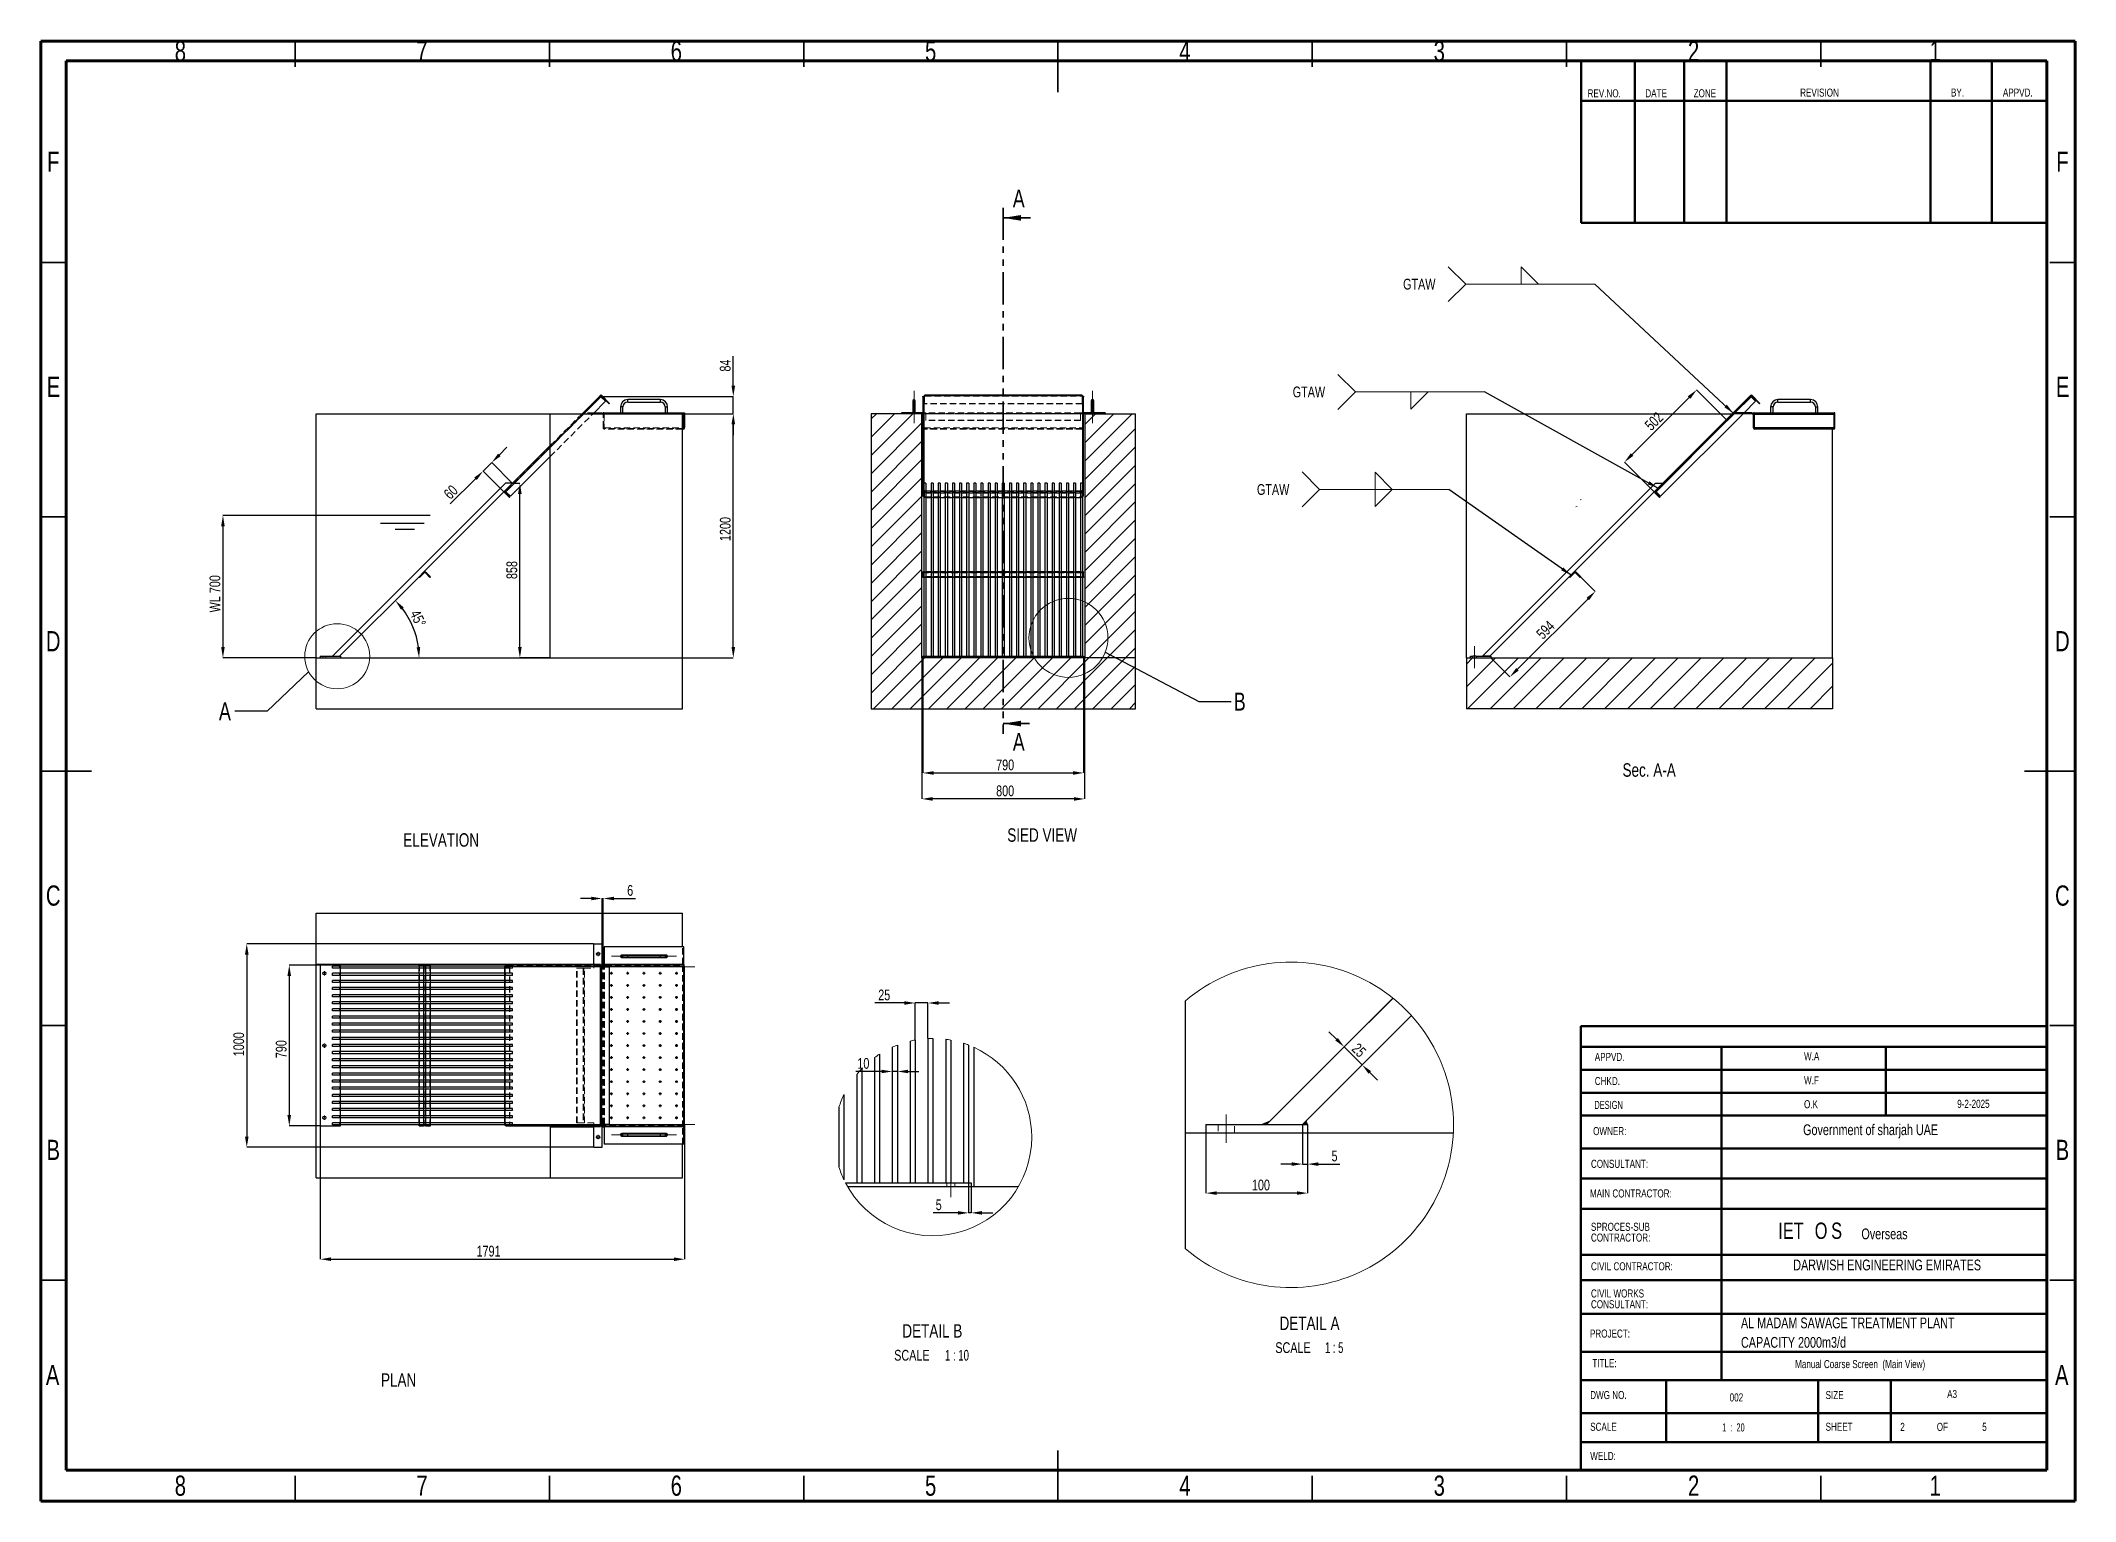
# Model space of a CAD drawing. Header units: millimetres. Extents: x 15 to 1266, y -324 to 294.
# Drawn here: x 442.7 to 842.7, y 2.6 to 289.7 of the extents above; entities that cross this region are included whole.
import ezdxf

# ---------------------------------------------------------------- set-up
doc = ezdxf.new("R2010")
doc.units = ezdxf.units.MM
doc.header["$PDSIZE"] = -1
for name, pattern in [('CENTERX2', [20.32, 12.7, -2.54, 2.54, -2.54]), ('HIDDEN', [1.905, 1.27, -0.635]), ('PHANTOM', [12.7, 6.35, -1.27, 1.27, -1.27, 1.27, -1.27])]:
    doc.linetypes.add(name, pattern=pattern)
doc.layers.add('FORMAT', color=7, linetype='Continuous')
doc.styles.add('SLDTEXTSTYLE0', font='TXT', dxfattribs={"width": 0.75})
doc.styles.add('SLDTEXTSTYLE6', font='TXT', dxfattribs={"width": 0.625})
doc.styles.add('SLDTEXTSTYLE7', font='TXT', dxfattribs={"width": 0.687299})
doc.styles.add('SLDTEXTSTYLE8', font='TXT', dxfattribs={"width": 0.65})
doc.styles.add('SLDTEXTSTYLE9', font='TXT', dxfattribs={"width": 0.666667})
doc.dimstyles.new('SLDDIMSTYLE1', dxfattribs={"dimtxt": 0.18, "dimasz": 2.116667, "dimexe": 0, "dimexo": 0.0625, "dimgap": 0, "dimtad": 0, "dimtih": 1, "dimtoh": 1, "dimdec": 0, "dimrnd": 1e-09, "dimzin": 0, "dimdsep": 46, "dimtxsty": 'Standard', "dimsah": 1, "dimcen": 0.09, "dimadec": 0, "dimazin": 0, "dimtfac": 2.116667, "dimtdec": 0, "dimtofl": 0, "dimtmove": 0, "dimatfit": 3, "dimfxl": 1, "dimfrac": 2, "dimtolj": 1, "dimtzin": 0, "dimarcsym": 0})
doc.dimstyles.new('SLDDIMSTYLE2', dxfattribs={"dimtxt": 2.116667, "dimasz": 2.116667, "dimexe": 0, "dimexo": 0.0625, "dimgap": 0.529167, "dimtad": 1, "dimdec": 0, "dimlfac": 25, "dimrnd": 1e-09, "dimzin": 12, "dimdsep": 46, "dimtxsty": 'SLDTEXTSTYLE0', "dimsah": 1, "dimcen": 0.09, "dimadec": 0, "dimazin": 3, "dimtfac": 1, "dimtdec": 0, "dimtofl": 0, "dimtmove": 0, "dimatfit": 3, "dimfxl": 1, "dimfrac": 2, "dimtolj": 1, "dimtzin": 12, "dimarcsym": 0})
doc.dimstyles.new('SLDDIMSTYLE3', dxfattribs={"dimtxt": 2.116667, "dimasz": 2.116667, "dimexe": 0, "dimexo": 0.0625, "dimgap": 0.529167, "dimtad": 1, "dimdec": 4, "dimlfac": 25, "dimzin": 12, "dimdsep": 46, "dimtxsty": 'SLDTEXTSTYLE0', "dimsah": 1, "dimcen": 0.09, "dimazin": 3, "dimtfac": 1, "dimtofl": 0, "dimtmove": 0, "dimatfit": 3, "dimfxl": 1, "dimfrac": 2, "dimtolj": 1, "dimtzin": 12, "dimarcsym": 0})
doc.dimstyles.new('SLDDIMSTYLE4', dxfattribs={"dimtxt": 2.116667, "dimasz": 2.116667, "dimexe": 0, "dimexo": 0.0625, "dimgap": 0.529167, "dimtad": 1, "dimdec": 0, "dimlfac": 25, "dimrnd": 1e-09, "dimzin": 12, "dimdsep": 46, "dimtxsty": 'SLDTEXTSTYLE0', "dimsah": 1, "dimcen": 0.09, "dimadec": 0, "dimazin": 3, "dimtfac": 1, "dimtdec": 0, "dimtmove": 0, "dimatfit": 0, "dimfxl": 1, "dimfrac": 2, "dimtolj": 1, "dimtzin": 12, "dimarcsym": 0})
doc.dimstyles.new('SLDDIMSTYLE5', dxfattribs={"dimtxt": 0.18, "dimasz": 2.116667, "dimexe": 0, "dimexo": 0.0625, "dimgap": 0, "dimtad": 0, "dimtih": 1, "dimtoh": 1, "dimdec": 0, "dimrnd": 1e-09, "dimzin": 0, "dimdsep": 46, "dimtxsty": 'Standard', "dimblk1": 'NONE', "dimblk2": 'NONE', "dimsah": 1, "dimcen": 0.09, "dimadec": 0, "dimazin": 0, "dimtfac": 2.116667, "dimtdec": 0, "dimtofl": 0, "dimtmove": 0, "dimatfit": 3, "dimldrblk": 'NONE', "dimfxl": 1, "dimfrac": 2, "dimtolj": 1, "dimtzin": 0, "dimarcsym": 0})
doc.dimstyles.new('SLDDIMSTYLE6', dxfattribs={"dimtxt": 2.116667, "dimasz": 2.116667, "dimexe": 0, "dimexo": 0.0625, "dimgap": 0.529167, "dimtad": 1, "dimdec": 0, "dimlfac": 5, "dimrnd": 1e-09, "dimzin": 12, "dimdsep": 46, "dimtxsty": 'SLDTEXTSTYLE0', "dimsah": 1, "dimcen": 0.09, "dimadec": 0, "dimazin": 3, "dimtfac": 1, "dimtdec": 0, "dimtmove": 0, "dimatfit": 0, "dimfxl": 1, "dimfrac": 2, "dimtolj": 1, "dimtzin": 12, "dimarcsym": 0})
doc.dimstyles.new('SLDDIMSTYLE7', dxfattribs={"dimtxt": 2.116667, "dimasz": 2.116667, "dimexe": 0, "dimexo": 0.0625, "dimgap": 0.529167, "dimtad": 1, "dimdec": 0, "dimlfac": 5, "dimrnd": 1e-09, "dimzin": 12, "dimdsep": 46, "dimtxsty": 'SLDTEXTSTYLE0', "dimsah": 1, "dimcen": 0.09, "dimadec": 0, "dimazin": 3, "dimtfac": 1, "dimtdec": 0, "dimtofl": 0, "dimtmove": 0, "dimatfit": 3, "dimfxl": 1, "dimfrac": 2, "dimtolj": 1, "dimtzin": 12, "dimarcsym": 0})
doc.dimstyles.new('SLDDIMSTYLE8', dxfattribs={"dimtxt": 2.116667, "dimasz": 2.116667, "dimexe": 0, "dimexo": 0.0625, "dimgap": 0.529167, "dimtad": 1, "dimdec": 0, "dimlfac": 10, "dimrnd": 1e-09, "dimzin": 12, "dimdsep": 46, "dimtxsty": 'SLDTEXTSTYLE0', "dimsah": 1, "dimcen": 0.09, "dimadec": 0, "dimazin": 3, "dimtfac": 1, "dimtdec": 0, "dimtmove": 0, "dimatfit": 0, "dimfxl": 1, "dimfrac": 2, "dimtolj": 1, "dimtzin": 12, "dimarcsym": 0})
pattern_1 = [(45, (427.7014, -2.4346), (-1.796051, 1.796051), [])]
pattern_2 = [(45, (427.701, -2.435), (-6.7352, 6.7352), []), (45, (432.192, -2.435), (-6.7352, 6.7352), [])]

msp = doc.modelspace()

# ---------------------------------------------------------------- texts
at = {"color": 7, "linetype": 'Continuous', "lineweight": 0}
for s, insert, char_height, attachment_point, style in [('8', (470.1614663, 289.6255178), 3.96875, 2, 'SLDTEXTSTYLE0'), ('7', (517.6614663, 289.6255178), 3.96875, 2, 'SLDTEXTSTYLE0'), ('6', (567.6614663, 289.6255178), 3.96875, 2, 'SLDTEXTSTYLE0'), ('5', (617.6614663, 289.6255178), 3.96875, 2, 'SLDTEXTSTYLE0'), ('4', (667.6614663, 289.6255178), 3.96875, 2, 'SLDTEXTSTYLE0'), ('3', (717.6614663, 289.6255178), 3.96875, 2, 'SLDTEXTSTYLE0'), ('2', (767.6614663, 289.6255178), 3.96875, 2, 'SLDTEXTSTYLE0'), ('1', (815.1614663, 289.6255178), 3.96875, 2, 'SLDTEXTSTYLE0'), ('REV.NO.', (746.8175542, 280.129591), 1.5875, 1, 'SLDTEXTSTYLE0'), ('DATE', (758.1704761, 280.1448088), 1.5875, 1, 'SLDTEXTSTYLE0'), ('ZONE', (767.6688012, 280.1448088), 1.5875, 1, 'SLDTEXTSTYLE0'), ('REVISION', (788.6093348, 280.271949), 1.5875, 1, 'SLDTEXTSTYLE0'), ('BY.', (818.2624785, 280.2871669), 1.5875, 1, 'SLDTEXTSTYLE0'), ('APPVD.', (828.4734696, 280.2871669), 1.5875, 1, 'SLDTEXTSTYLE0'), ('F', (445.1591695, 267.8755178), 3.96875, 2, 'SLDTEXTSTYLE0'), ('F', (840.1591695, 267.8755178), 3.96875, 2, 'SLDTEXTSTYLE0'), ('E', (445.2092382, 223.6255178), 3.96875, 2, 'SLDTEXTSTYLE0'), ('E', (840.2092382, 223.6255178), 3.96875, 2, 'SLDTEXTSTYLE0'), ('D', (445.1541166, 173.6255178), 3.96875, 2, 'SLDTEXTSTYLE0'), ('D', (840.1541166, 173.6255178), 3.96875, 2, 'SLDTEXTSTYLE0'), ('Sec. A-A', (758.9225, 147.6440618), 2.64583333, 2, 'SLDTEXTSTYLE0'), ('ELEVATION', (513.9877858, 133.8906913), 2.64583333, 1, 'SLDTEXTSTYLE0'), ('SIED VIEW', (632.7311256, 134.860612), 2.64583333, 1, 'SLDTEXTSTYLE0'), ('C', (445.1600882, 123.6255178), 3.96875, 2, 'SLDTEXTSTYLE0'), ('C', (840.1600882, 123.6255178), 3.96875, 2, 'SLDTEXTSTYLE0'), ('APPVD.', (748.2333314, 90.7150624), 1.5875, 1, 'SLDTEXTSTYLE0'), ('W.A', (789.3667684, 90.8469345), 1.5875, 1, 'SLDTEXTSTYLE0'), ('CHKD.', (748.2333314, 85.981359), 1.5875, 1, 'SLDTEXTSTYLE0'), ('W.F', (789.3667684, 86.1132312), 1.5875, 1, 'SLDTEXTSTYLE0'), ('DESIGN', (748.1470113, 81.2795531), 1.5875, 1, 'SLDTEXTSTYLE7'), ('O.K', (789.3667684, 81.4114252), 1.5875, 1, 'SLDTEXTSTYLE0'), ('OWNER:', (747.9016835, 76.1386804), 1.5875, 1, 'SLDTEXTSTYLE0'), ('B', (445.1720311, 73.6255178), 3.96875, 2, 'SLDTEXTSTYLE0'), ('B', (840.1720311, 73.6255178), 3.96875, 2, 'SLDTEXTSTYLE0'), ('CONSULTANT:', (747.4804594, 69.6961852), 1.5875, 1, 'SLDTEXTSTYLE0'), ('MAIN CONTRACTOR:', (747.2724671, 63.8801473), 1.5875, 1, 'SLDTEXTSTYLE0'), ('CIVIL CONTRACTOR:', (747.4804594, 49.5532347), 1.5875, 1, 'SLDTEXTSTYLE0'), ('PROJECT:', (747.2846898, 36.3311411), 1.5875, 1, 'SLDTEXTSTYLE0'), ('A', (445.0411175, 29.3755178), 3.96875, 2, 'SLDTEXTSTYLE0'), ('TITLE:', (747.7504003, 30.5155951), 1.5875, 1, 'SLDTEXTSTYLE0'), ('Manual Coarse Screen  (Main View)', (787.614428, 30.3339548), 1.5875, 1, 'SLDTEXTSTYLE0'), ('A', (840.0411175, 29.3755178), 3.96875, 2, 'SLDTEXTSTYLE0'), ('PLAN', (509.6022229, 27.7329941), 2.64583333, 1, 'SLDTEXTSTYLE0'), ('DWG NO.', (747.3329174, 24.2489198), 1.5875, 1, 'SLDTEXTSTYLE0'), ('SIZE', (793.6087031, 24.2489198), 1.5875, 1, 'SLDTEXTSTYLE0'), ('A3', (817.5036431, 24.4533349), 1.5875, 1, 'SLDTEXTSTYLE0'), ('002', (774.7475086, 23.7821151), 1.5875, 1, 'SLDTEXTSTYLE0'), ('SCALE', (747.3329174, 18.0125705), 1.5875, 1, 'SLDTEXTSTYLE0'), ('1  :  20', (773.2849511, 17.8763028), 1.5875, 1, 'SLDTEXTSTYLE6'), ('SHEET', (793.6087031, 18.0125705), 1.5875, 1, 'SLDTEXTSTYLE0'), ('2', (808.2917438, 17.9896759), 1.5875, 1, 'SLDTEXTSTYLE0'), ('5', (824.4064434, 17.9896759), 1.5875, 1, 'SLDTEXTSTYLE0'), ('WELD:', (747.3329174, 12.2728132), 1.5875, 1, 'SLDTEXTSTYLE0'), ('8', (470.1614663, 7.6255178), 3.96875, 2, 'SLDTEXTSTYLE0'), ('7', (517.6614663, 7.6255178), 3.96875, 2, 'SLDTEXTSTYLE0'), ('6', (567.6614663, 7.6255178), 3.96875, 2, 'SLDTEXTSTYLE0'), ('5', (617.6614663, 7.6255178), 3.96875, 2, 'SLDTEXTSTYLE0'), ('4', (667.6614663, 7.6255178), 3.96875, 2, 'SLDTEXTSTYLE0'), ('3', (717.6614663, 7.6255178), 3.96875, 2, 'SLDTEXTSTYLE0'), ('2', (767.6614663, 7.6255178), 3.96875, 2, 'SLDTEXTSTYLE0'), ('1', (815.1614663, 7.6255178), 3.96875, 2, 'SLDTEXTSTYLE0')]:
    msp.add_mtext(s, dxfattribs=dict(at, insert=insert, char_height=char_height, attachment_point=attachment_point, style=style))
at = {"color": 7, "linetype": 'Continuous', "char_height": 3.5, "attachment_point": 1, "style": 'SLDTEXTSTYLE0'}
for insert in [(633.8143619, 260.4148389), (633.8143619, 153.5953224)]:
    msp.add_mtext('A', dxfattribs=dict(at, insert=insert))
at = {"color": 7, "linetype": 'Continuous', "lineweight": 18, "char_height": 3.5277778, "attachment_point": 1, "style": 'SLDTEXTSTYLE0'}
for s, insert in [('B', (677.244263, 161.5345843)), ('A', (477.7402797, 159.6241984))]:
    msp.add_mtext(s, dxfattribs=dict(at, insert=insert))
at = {"layer": 'FORMAT', "attachment_point": 1, "style": 'SLDTEXTSTYLE0'}
for s, insert, char_height in [('9-2-2025', (819.4830556, 81.4957987), 1.5875), ('Government of sharjah UAE', (789.1867248, 76.6650019), 2.116666667), ('Overseas', (800.6483909, 56.1960503), 2.11666667), ('DARWISH ENGINEERING EMIRATES', (787.2524967, 50.0795563), 2.116666667), ('OF', (815.4682182, 17.9896759), 1.5875)]:
    msp.add_mtext(s, dxfattribs=dict(at, insert=insert, char_height=char_height))

# ---------------------------------------------------------------- blocks, each defined once
blk = doc.blocks.new('SW_NOTE_0_11')
at = {"color": 0, "linetype": 'Continuous', "lineweight": 0, "char_height": 1.5875, "attachment_point": 1, "style": 'SLDTEXTSTYLE0'}
for s, insert in [('CIVIL WORKS', (0, 2.05)), ('CONSULTANT:', (0, -0.07))]:
    blk.add_mtext(s, dxfattribs=dict(at, insert=insert))
blk = doc.blocks.new('SW_NOTE_0_12')
at = {"color": 0, "linetype": 'Continuous', "lineweight": 0, "char_height": 1.5875, "attachment_point": 1, "style": 'SLDTEXTSTYLE0'}
for s, insert in [('SPROCES-SUB', (0, 2.05)), ('CONTRACTOR:', (0, -0.07))]:
    blk.add_mtext(s, dxfattribs=dict(at, insert=insert))
blk = doc.blocks.new('SW_NOTE_0_13')
at = {"layer": 'FORMAT', "color": 0, "char_height": 2.1167, "attachment_point": 1, "style": 'SLDTEXTSTYLE0'}
for s, insert in [('AL MADAM SAWAGE TREATMENT PLANT', (0, 2.73)), ('CAPACITY 2000m3/d', (0, -1.09))]:
    blk.add_mtext(s, dxfattribs=dict(at, insert=insert))
blk = doc.blocks.new('SW_NOTE_0_14')
at = {"layer": 'FORMAT', "color": 0, "char_height": 3.2, "attachment_point": 1, "style": 'SLDTEXTSTYLE0'}
for s, insert in [('IET', (0, 4.13)), ('O', (7.16, 4.13)), ('S', (10.39, 4.13))]:
    blk.add_mtext(s, dxfattribs=dict(at, insert=insert))
blk = doc.blocks.new('*D598')
at = {"color": 0, "linetype": 'Continuous', "lineweight": -2}
for p, q in [((506.07, 196.36), (478.53, 196.36)), ((478.53, 194.25), (478.53, 170.48)), ((496.8, 168.36), (478.53, 168.36))]:
    blk.add_line(p, q, dxfattribs=at)
at = {"color": 0, "linetype": 'Continuous'}
for points in [[(478.18, 194.25), (478.88, 194.25), (478.53, 196.36)], [(478.18, 170.48), (478.88, 170.48), (478.53, 168.36)]]:
    blk.add_solid(points, dxfattribs=at)
at = {"layer": 'Defpoints', "color": 0, "linetype": 'Continuous'}
for p in [(506.13, 196.36), (478.53, 168.36), (496.87, 168.36)]:
    blk.add_point(p, dxfattribs=at)
at = {"color": 0, "linetype": 'Continuous', "lineweight": 18, "insert": (475.89, 180.96), "char_height": 2.117, "attachment_point": 2, "rotation": 90, "style": 'SLDTEXTSTYLE0'}
blk.add_mtext('\\A1;WL 700', dxfattribs=at)
blk = doc.blocks.new('*D599')
at = {"layer": 'Defpoints', "color": 0}
for p in [(535.47, 202.68), (516.55, 172.49), (496.87, 168.36), (501.47, 168.68), (542.87, 168.36)]:
    blk.add_point(p, dxfattribs=at)
at = {"layer": 'FORMAT', "color": 0, "lineweight": -2}
blk.add_arc((501.15, 168.36), 15.95, 7.6095, 37.3905, dxfattribs=at)
at = {"layer": 'FORMAT', "color": 0}
for points in [[(513.55, 177.82), (514.08, 178.28), (512.42, 179.64)], [(517.31, 170.5), (516.6, 170.45), (517.09, 168.36)]]:
    blk.add_solid(points, dxfattribs=at)
at = {"layer": 'FORMAT', "color": 0, "insert": (517.16, 178), "char_height": 2.117, "attachment_point": 1, "rotation": 295.3368, "style": 'SLDTEXTSTYLE0'}
blk.add_mtext('\\A1;45°', dxfattribs=at)
blk = doc.blocks.new('*D600')
at = {"layer": 'Defpoints', "color": 0}
for p in [(568.87, 216.36), (578.87, 216.36), (542.87, 168.36)]:
    blk.add_point(p, dxfattribs=at)
at = {"layer": 'FORMAT', "color": 0, "lineweight": -2}
for p, q in [((568.93, 216.36), (578.87, 216.36)), ((578.87, 170.48), (578.87, 214.25)), ((542.93, 168.36), (578.87, 168.36))]:
    blk.add_line(p, q, dxfattribs=at)
at = {"layer": 'FORMAT', "color": 0}
for points in [[(578.51, 214.25), (579.22, 214.25), (578.87, 216.36)], [(578.51, 170.48), (579.22, 170.48), (578.87, 168.36)]]:
    blk.add_solid(points, dxfattribs=at)
at = {"layer": 'FORMAT', "color": 0, "insert": (576.22, 193.69), "char_height": 2.117, "attachment_point": 2, "rotation": 90, "style": 'SLDTEXTSTYLE0'}
blk.add_mtext('\\A1;1200', dxfattribs=at)
blk = doc.blocks.new('*D601')
at = {"layer": 'Defpoints', "color": 0}
for p in [(531.38, 206.77), (533.94, 200.82), (535.47, 202.68)]:
    blk.add_point(p, dxfattribs=at)
at = {"layer": 'FORMAT', "color": 0, "lineweight": -2}
for p, q in [((532.88, 208.27), (534.37, 209.76)), ((531.38, 206.77), (529.68, 205.07)), ((533.89, 200.86), (529.68, 205.07)), ((535.42, 202.73), (531.38, 206.77)), ((528.19, 203.58), (523.23, 198.62))]:
    blk.add_line(p, q, dxfattribs=at)
at = {"layer": 'FORMAT', "color": 0}
for points in [[(532.63, 208.52), (533.13, 208.02), (531.38, 206.77)], [(527.94, 203.82), (528.44, 203.33), (529.68, 205.07)]]:
    blk.add_solid(points, dxfattribs=at)
at = {"layer": 'FORMAT', "color": 0, "insert": (522.57, 201.7), "char_height": 2.117, "attachment_point": 2, "rotation": 45, "style": 'SLDTEXTSTYLE0'}
blk.add_mtext('\\A1;60', dxfattribs=at)
blk = doc.blocks.new('*D602')
at = {"layer": 'Defpoints', "color": 0}
for p in [(552.86, 219.74), (568.87, 216.36), (578.87, 219.74)]:
    blk.add_point(p, dxfattribs=at)
at = {"layer": 'FORMAT', "color": 0, "lineweight": -2}
for p, q in [((578.87, 221.86), (578.87, 227.68)), ((552.92, 219.74), (578.87, 219.74)), ((568.93, 216.36), (578.87, 216.36)), ((578.87, 216.36), (578.87, 219.74)), ((578.87, 214.25), (578.87, 212.13))]:
    blk.add_line(p, q, dxfattribs=at)
at = {"layer": 'FORMAT', "color": 0}
for points in [[(578.51, 221.86), (579.22, 221.86), (578.87, 219.74)], [(578.51, 214.25), (579.22, 214.25), (578.87, 216.36)]]:
    blk.add_solid(points, dxfattribs=at)
at = {"layer": 'FORMAT', "color": 0, "insert": (576.22, 225.82), "char_height": 2.117, "attachment_point": 2, "rotation": 90, "style": 'SLDTEXTSTYLE0'}
blk.add_mtext('\\A1;84', dxfattribs=at)
blk = doc.blocks.new('*D603')
at = {"layer": 'Defpoints', "color": 0}
for p in [(535.47, 202.68), (536.91, 202.68), (542.87, 168.36)]:
    blk.add_point(p, dxfattribs=at)
at = {"layer": 'FORMAT', "color": 0, "lineweight": -2}
for p, q in [((535.53, 202.68), (536.91, 202.68)), ((536.91, 170.48), (536.91, 200.57)), ((542.8, 168.36), (536.91, 168.36))]:
    blk.add_line(p, q, dxfattribs=at)
at = {"layer": 'FORMAT', "color": 0}
for points in [[(536.55, 200.57), (537.26, 200.57), (536.91, 202.68)], [(536.55, 170.48), (537.26, 170.48), (536.91, 168.36)]]:
    blk.add_solid(points, dxfattribs=at)
at = {"layer": 'FORMAT', "color": 0, "insert": (534.26, 185.63), "char_height": 2.117, "attachment_point": 2, "rotation": 90, "style": 'SLDTEXTSTYLE0'}
blk.add_mtext('\\A1;858', dxfattribs=at)
blk = doc.blocks.new('_None')
blk = doc.blocks.new('*D584')
at = {"layer": 'Defpoints', "color": 0}
for p in [(615.94, 168.36), (647.94, 168.36), (615.94, 140.63)]:
    blk.add_point(p, dxfattribs=at)
at = {"layer": 'FORMAT', "color": 0, "lineweight": -2}
for p, q in [((615.94, 168.3), (615.94, 140.63)), ((647.94, 168.3), (647.94, 140.63)), ((645.83, 140.63), (618.06, 140.63))]:
    blk.add_line(p, q, dxfattribs=at)
at = {"layer": 'FORMAT', "color": 0}
for points in [[(618.06, 140.99), (618.06, 140.28), (615.94, 140.63)], [(645.83, 140.99), (645.83, 140.28), (647.94, 140.63)]]:
    blk.add_solid(points, dxfattribs=at)
at = {"layer": 'FORMAT', "color": 0, "insert": (632.31, 143.28), "char_height": 2.117, "attachment_point": 2, "style": 'SLDTEXTSTYLE0'}
blk.add_mtext('\\A1;800', dxfattribs=at)
blk = doc.blocks.new('*D585')
at = {"layer": 'Defpoints', "color": 0}
for p in [(616.14, 168.36), (647.74, 168.36), (647.74, 145.74)]:
    blk.add_point(p, dxfattribs=at)
at = {"layer": 'FORMAT', "color": 0, "lineweight": -2}
for p, q in [((616.14, 168.3), (616.14, 145.74)), ((647.74, 168.3), (647.74, 145.74)), ((618.26, 145.74), (645.63, 145.74))]:
    blk.add_line(p, q, dxfattribs=at)
at = {"layer": 'FORMAT', "color": 0}
for points in [[(618.26, 146.09), (618.26, 145.38), (616.14, 145.74)], [(645.63, 146.09), (645.63, 145.38), (647.74, 145.74)]]:
    blk.add_solid(points, dxfattribs=at)
at = {"layer": 'FORMAT', "color": 0, "insert": (632.31, 148.38), "char_height": 2.117, "attachment_point": 2, "style": 'SLDTEXTSTYLE0'}
blk.add_mtext('\\A1;790', dxfattribs=at)
blk = doc.blocks.new('*D586')
at = {"layer": 'Defpoints', "color": 0}
for p in [(497.67, 76.35), (569.3, 76.65), (569.3, 50.15)]:
    blk.add_point(p, dxfattribs=at)
at = {"layer": 'FORMAT', "color": 0, "lineweight": -2}
for p, q in [((497.67, 76.29), (497.67, 50.15)), ((569.3, 76.59), (569.3, 50.15)), ((499.78, 50.15), (567.18, 50.15))]:
    blk.add_line(p, q, dxfattribs=at)
at = {"layer": 'FORMAT', "color": 0}
for points in [[(499.78, 50.51), (499.78, 49.8), (497.67, 50.15)], [(567.18, 50.51), (567.18, 49.8), (569.3, 50.15)]]:
    blk.add_solid(points, dxfattribs=at)
at = {"layer": 'FORMAT', "color": 0, "insert": (530.75, 52.8), "char_height": 2.117, "attachment_point": 2, "style": 'SLDTEXTSTYLE0'}
blk.add_mtext('\\A1;1791', dxfattribs=at)
blk = doc.blocks.new('*D587')
at = {"layer": 'Defpoints', "color": 0}
for p in [(551.46, 112.15), (483.21, 72.15), (551.46, 72.15)]:
    blk.add_point(p, dxfattribs=at)
at = {"layer": 'FORMAT', "color": 0, "lineweight": -2}
for p, q in [((551.4, 112.15), (483.21, 112.15)), ((483.21, 110.04), (483.21, 74.27)), ((551.4, 72.15), (483.21, 72.15))]:
    blk.add_line(p, q, dxfattribs=at)
at = {"layer": 'FORMAT', "color": 0}
for points in [[(482.86, 110.04), (483.57, 110.04), (483.21, 112.15)], [(482.86, 74.27), (483.57, 74.27), (483.21, 72.15)]]:
    blk.add_solid(points, dxfattribs=at)
at = {"layer": 'FORMAT', "color": 0, "insert": (480.57, 92.41), "char_height": 2.117, "attachment_point": 2, "rotation": 90, "style": 'SLDTEXTSTYLE0'}
blk.add_mtext('\\A1;1000', dxfattribs=at)
blk = doc.blocks.new('*D588')
at = {"layer": 'Defpoints', "color": 0}
for p in [(553.07, 121.06), (553.07, 112.15), (553.3, 107.66)]:
    blk.add_point(p, dxfattribs=at)
at = {"layer": 'FORMAT', "color": 0, "lineweight": -2}
for p, q in [((550.96, 121.06), (548.84, 121.06)), ((553.07, 112.22), (553.07, 121.06)), ((553.07, 121.06), (553.3, 121.06)), ((553.3, 107.72), (553.3, 121.06)), ((555.41, 121.06), (559.65, 121.06))]:
    blk.add_line(p, q, dxfattribs=at)
at = {"layer": 'FORMAT', "color": 0}
for points in [[(550.96, 121.41), (550.96, 120.71), (553.07, 121.06)], [(555.41, 121.41), (555.41, 120.71), (553.3, 121.06)]]:
    blk.add_solid(points, dxfattribs=at)
at = {"layer": 'FORMAT', "color": 0, "insert": (558.59, 123.71), "char_height": 2.117, "attachment_point": 2, "style": 'SLDTEXTSTYLE0'}
blk.add_mtext('\\A1;6', dxfattribs=at)
blk = doc.blocks.new('*D589')
at = {"layer": 'Defpoints', "color": 0}
for p in [(497.67, 107.95), (491.57, 76.35), (497.67, 76.35)]:
    blk.add_point(p, dxfattribs=at)
at = {"layer": 'FORMAT', "color": 0, "lineweight": -2}
for p, q in [((497.6, 107.95), (491.57, 107.95)), ((491.57, 105.84), (491.57, 78.47)), ((497.6, 76.35), (491.57, 76.35))]:
    blk.add_line(p, q, dxfattribs=at)
at = {"layer": 'FORMAT', "color": 0}
for points in [[(491.21, 105.84), (491.92, 105.84), (491.57, 107.95)], [(491.21, 78.47), (491.92, 78.47), (491.57, 76.35)]]:
    blk.add_solid(points, dxfattribs=at)
at = {"layer": 'FORMAT', "color": 0, "insert": (488.92, 91.44), "char_height": 2.117, "attachment_point": 2, "rotation": 90, "style": 'SLDTEXTSTYLE0'}
blk.add_mtext('\\A1;790', dxfattribs=at)
blk = doc.blocks.new('SW_CENTERMARKSYMBOL_0')
at = {"color": 0, "linetype": 'Continuous', "lineweight": 18}
for p, q in [((-0.2, 0), (-0.42, 0)), ((0, 0), (-0.1, 0)), ((0, 0.2), (0, 0.42)), ((0, 0), (0, 0.1)), ((0, 0), (0, -0.1)), ((0, 0), (0.1, 0)), ((0.2, 0), (0.42, 0)), ((0, -0.2), (0, -0.42))]:
    blk.add_line(p, q, dxfattribs=at)
blk = doc.blocks.new('SW_CENTERMARKSYMBOL_1')
at = {"color": 0, "linetype": 'Continuous', "lineweight": 18}
for p, q in [((-0.2, 0), (-0.42, 0)), ((0, 0), (-0.1, 0)), ((0, 0.2), (0, 0.42)), ((0, 0), (0, 0.1)), ((0, 0), (0, -0.1)), ((0, 0), (0.1, 0)), ((0.2, 0), (0.42, 0)), ((0, -0.2), (0, -0.42))]:
    blk.add_line(p, q, dxfattribs=at)
blk = doc.blocks.new('SW_CENTERMARKSYMBOL_2')
at = {"color": 0, "linetype": 'Continuous', "lineweight": 18}
for p, q in [((-0.2, 0), (-0.42, 0)), ((0, 0), (-0.1, 0)), ((0, 0.2), (0, 0.42)), ((0, 0), (0, 0.1)), ((0, 0), (0, -0.1)), ((0, 0), (0.1, 0)), ((0.2, 0), (0.42, 0)), ((0, -0.2), (0, -0.42))]:
    blk.add_line(p, q, dxfattribs=at)
blk = doc.blocks.new('SW_CENTERMARKSYMBOL_3')
at = {"color": 0, "linetype": 'Continuous', "lineweight": 18}
for p, q in [((-0.2, 0), (-0.42, 0)), ((0, 0), (-0.1, 0)), ((0, 0.2), (0, 0.42)), ((0, 0), (0, 0.1)), ((0, 0), (0, -0.1)), ((0, 0), (0.1, 0)), ((0.2, 0), (0.42, 0)), ((0, -0.2), (0, -0.42))]:
    blk.add_line(p, q, dxfattribs=at)
blk = doc.blocks.new('SW_CENTERMARKSYMBOL_4')
at = {"color": 0, "linetype": 'Continuous', "lineweight": 18}
for p, q in [((-0.2, 0), (-0.42, 0)), ((0, 0), (-0.1, 0)), ((0, 0.2), (0, 0.42)), ((0, 0), (0, 0.1)), ((0, 0), (0, -0.1)), ((0, 0), (0.1, 0)), ((0.2, 0), (0.42, 0)), ((0, -0.2), (0, -0.42))]:
    blk.add_line(p, q, dxfattribs=at)
blk = doc.blocks.new('SW_CENTERMARKSYMBOL_5')
at = {"color": 0, "linetype": 'Continuous', "lineweight": 18}
for p, q in [((-0.2, 0), (-0.34, 0)), ((0, 0), (-0.1, 0)), ((0, 0.2), (0, 0.34)), ((0, 0), (0, 0.1)), ((0, 0), (0, -0.1)), ((0, 0), (0.1, 0)), ((0.2, 0), (0.34, 0)), ((0, -0.2), (0, -0.34))]:
    blk.add_line(p, q, dxfattribs=at)
blk = doc.blocks.new('SW_CENTERMARKSYMBOL_6')
at = {"color": 0, "linetype": 'Continuous', "lineweight": 18}
for p, q in [((-0.2, 0), (-0.34, 0)), ((0, 0), (-0.1, 0)), ((0, 0.2), (0, 0.34)), ((0, 0), (0, 0.1)), ((0, 0), (0, -0.1)), ((0, 0), (0.1, 0)), ((0.2, 0), (0.34, 0)), ((0, -0.2), (0, -0.34))]:
    blk.add_line(p, q, dxfattribs=at)
blk = doc.blocks.new('SW_CENTERMARKSYMBOL_7')
at = {"color": 0, "linetype": 'Continuous', "lineweight": 18}
for p, q in [((-0.2, 0), (-0.34, 0)), ((0, 0), (-0.1, 0)), ((0, 0.2), (0, 0.34)), ((0, 0), (0, 0.1)), ((0, 0), (0, -0.1)), ((0, 0), (0.1, 0)), ((0.2, 0), (0.34, 0)), ((0, -0.2), (0, -0.34))]:
    blk.add_line(p, q, dxfattribs=at)
blk = doc.blocks.new('SW_CENTERMARKSYMBOL_8')
at = {"color": 0, "linetype": 'Continuous', "lineweight": 18}
for p, q in [((-0.2, 0), (-0.34, 0)), ((0, 0), (-0.1, 0)), ((0, 0.2), (0, 0.34)), ((0, 0), (0, 0.1)), ((0, 0), (0, -0.1)), ((0, 0), (0.1, 0)), ((0.2, 0), (0.34, 0)), ((0, -0.2), (0, -0.34))]:
    blk.add_line(p, q, dxfattribs=at)
blk = doc.blocks.new('SW_CENTERMARKSYMBOL_9')
at = {"color": 0, "linetype": 'Continuous', "lineweight": 18}
for p, q in [((-0.2, 0), (-0.26, 0)), ((0, 0), (-0.1, 0)), ((0, 0.2), (0, 0.26)), ((0, 0), (0, 0.1)), ((0, 0), (0, -0.1)), ((0, 0), (0.1, 0)), ((0.2, 0), (0.26, 0)), ((0, -0.2), (0, -0.26))]:
    blk.add_line(p, q, dxfattribs=at)
blk = doc.blocks.new('SW_CENTERMARKSYMBOL_10')
at = {"color": 0, "linetype": 'Continuous', "lineweight": 18}
for p, q in [((-0.2, 0), (-0.26, 0)), ((0, 0), (-0.1, 0)), ((0, 0.2), (0, 0.26)), ((0, 0), (0, 0.1)), ((0, 0), (0, -0.1)), ((0, 0), (0.1, 0)), ((0.2, 0), (0.26, 0)), ((0, -0.2), (0, -0.26))]:
    blk.add_line(p, q, dxfattribs=at)
blk = doc.blocks.new('SW_CENTERMARKSYMBOL_11')
at = {"color": 0, "linetype": 'Continuous', "lineweight": 18}
for p, q in [((-0.2, 0), (-0.26, 0)), ((0, 0), (-0.1, 0)), ((0, 0.2), (0, 0.26)), ((0, 0), (0, 0.1)), ((0, 0), (0, -0.1)), ((0, 0), (0.1, 0)), ((0.2, 0), (0.26, 0)), ((0, -0.2), (0, -0.26))]:
    blk.add_line(p, q, dxfattribs=at)
blk = doc.blocks.new('SW_CENTERMARKSYMBOL_12')
at = {"color": 0, "linetype": 'Continuous', "lineweight": 18}
for p, q in [((-0.2, 0), (-0.26, 0)), ((0, 0), (-0.1, 0)), ((0, 0.2), (0, 0.26)), ((0, 0), (0, 0.1)), ((0, 0), (0, -0.1)), ((0, 0), (0.1, 0)), ((0.2, 0), (0.26, 0)), ((0, -0.2), (0, -0.26))]:
    blk.add_line(p, q, dxfattribs=at)
blk = doc.blocks.new('SW_CENTERMARKSYMBOL_13')
at = {"color": 0, "linetype": 'Continuous', "lineweight": 18}
for p, q in [((-0.2, 0), (-0.26, 0)), ((0, 0), (-0.1, 0)), ((0, 0.2), (0, 0.26)), ((0, 0), (0, 0.1)), ((0, 0), (0, -0.1)), ((0, 0), (0.1, 0)), ((0.2, 0), (0.26, 0)), ((0, -0.2), (0, -0.26))]:
    blk.add_line(p, q, dxfattribs=at)
blk = doc.blocks.new('SW_CENTERMARKSYMBOL_14')
at = {"color": 0, "linetype": 'Continuous', "lineweight": 18}
for p, q in [((-0.2, 0), (-0.26, 0)), ((0, 0), (-0.1, 0)), ((0, 0.2), (0, 0.26)), ((0, 0), (0, 0.1)), ((0, 0), (0, -0.1)), ((0, 0), (0.1, 0)), ((0.2, 0), (0.26, 0)), ((0, -0.2), (0, -0.26))]:
    blk.add_line(p, q, dxfattribs=at)
blk = doc.blocks.new('SW_CENTERMARKSYMBOL_15')
at = {"color": 0, "linetype": 'Continuous', "lineweight": 18}
for p, q in [((-0.2, 0), (-0.26, 0)), ((0, 0), (-0.1, 0)), ((0, 0.2), (0, 0.26)), ((0, 0), (0, 0.1)), ((0, 0), (0, -0.1)), ((0, 0), (0.1, 0)), ((0.2, 0), (0.26, 0)), ((0, -0.2), (0, -0.26))]:
    blk.add_line(p, q, dxfattribs=at)
blk = doc.blocks.new('SW_CENTERMARKSYMBOL_16')
at = {"color": 0, "linetype": 'Continuous', "lineweight": 18}
for p, q in [((-0.2, 0), (-0.26, 0)), ((0, 0), (-0.1, 0)), ((0, 0.2), (0, 0.26)), ((0, 0), (0, 0.1)), ((0, 0), (0, -0.1)), ((0, 0), (0.1, 0)), ((0.2, 0), (0.26, 0)), ((0, -0.2), (0, -0.26))]:
    blk.add_line(p, q, dxfattribs=at)
blk = doc.blocks.new('SW_CENTERMARKSYMBOL_17')
at = {"color": 0, "linetype": 'Continuous', "lineweight": 18}
for p, q in [((-0.2, 0), (-0.26, 0)), ((0, 0), (-0.1, 0)), ((0, 0.2), (0, 0.26)), ((0, 0), (0, 0.1)), ((0, 0), (0, -0.1)), ((0, 0), (0.1, 0)), ((0.2, 0), (0.26, 0)), ((0, -0.2), (0, -0.26))]:
    blk.add_line(p, q, dxfattribs=at)
blk = doc.blocks.new('SW_CENTERMARKSYMBOL_18')
at = {"color": 0, "linetype": 'Continuous', "lineweight": 18}
for p, q in [((-0.2, 0), (-0.26, 0)), ((0, 0), (-0.1, 0)), ((0, 0.2), (0, 0.26)), ((0, 0), (0, 0.1)), ((0, 0), (0, -0.1)), ((0, 0), (0.1, 0)), ((0.2, 0), (0.26, 0)), ((0, -0.2), (0, -0.26))]:
    blk.add_line(p, q, dxfattribs=at)
blk = doc.blocks.new('SW_CENTERMARKSYMBOL_19')
at = {"color": 0, "linetype": 'Continuous', "lineweight": 18}
for p, q in [((-0.2, 0), (-0.26, 0)), ((0, 0), (-0.1, 0)), ((0, 0.2), (0, 0.26)), ((0, 0), (0, 0.1)), ((0, 0), (0, -0.1)), ((0, 0), (0.1, 0)), ((0.2, 0), (0.26, 0)), ((0, -0.2), (0, -0.26))]:
    blk.add_line(p, q, dxfattribs=at)
blk = doc.blocks.new('SW_CENTERMARKSYMBOL_20')
at = {"color": 0, "linetype": 'Continuous', "lineweight": 18}
for p, q in [((-0.2, 0), (-0.26, 0)), ((0, 0), (-0.1, 0)), ((0, 0.2), (0, 0.26)), ((0, 0), (0, 0.1)), ((0, 0), (0, -0.1)), ((0, 0), (0.1, 0)), ((0.2, 0), (0.26, 0)), ((0, -0.2), (0, -0.26))]:
    blk.add_line(p, q, dxfattribs=at)
blk = doc.blocks.new('SW_CENTERMARKSYMBOL_21')
at = {"color": 0, "linetype": 'Continuous', "lineweight": 18}
for p, q in [((-0.2, 0), (-0.26, 0)), ((0, 0), (-0.1, 0)), ((0, 0.2), (0, 0.26)), ((0, 0), (0, 0.1)), ((0, 0), (0, -0.1)), ((0, 0), (0.1, 0)), ((0.2, 0), (0.26, 0)), ((0, -0.2), (0, -0.26))]:
    blk.add_line(p, q, dxfattribs=at)
blk = doc.blocks.new('SW_CENTERMARKSYMBOL_22')
at = {"color": 0, "linetype": 'Continuous', "lineweight": 18}
for p, q in [((-0.2, 0), (-0.26, 0)), ((0, 0), (-0.1, 0)), ((0, 0.2), (0, 0.26)), ((0, 0), (0, 0.1)), ((0, 0), (0, -0.1)), ((0, 0), (0.1, 0)), ((0.2, 0), (0.26, 0)), ((0, -0.2), (0, -0.26))]:
    blk.add_line(p, q, dxfattribs=at)
blk = doc.blocks.new('SW_CENTERMARKSYMBOL_23')
at = {"color": 0, "linetype": 'Continuous', "lineweight": 18}
for p, q in [((-0.2, 0), (-0.26, 0)), ((0, 0), (-0.1, 0)), ((0, 0.2), (0, 0.26)), ((0, 0), (0, 0.1)), ((0, 0), (0, -0.1)), ((0, 0), (0.1, 0)), ((0.2, 0), (0.26, 0)), ((0, -0.2), (0, -0.26))]:
    blk.add_line(p, q, dxfattribs=at)
blk = doc.blocks.new('SW_CENTERMARKSYMBOL_24')
at = {"color": 0, "linetype": 'Continuous', "lineweight": 18}
for p, q in [((-0.2, 0), (-0.26, 0)), ((0, 0), (-0.1, 0)), ((0, 0.2), (0, 0.26)), ((0, 0), (0, 0.1)), ((0, 0), (0, -0.1)), ((0, 0), (0.1, 0)), ((0.2, 0), (0.26, 0)), ((0, -0.2), (0, -0.26))]:
    blk.add_line(p, q, dxfattribs=at)
blk = doc.blocks.new('SW_CENTERMARKSYMBOL_25')
at = {"color": 0, "linetype": 'Continuous', "lineweight": 18}
for p, q in [((-0.2, 0), (-0.26, 0)), ((0, 0), (-0.1, 0)), ((0, 0.2), (0, 0.26)), ((0, 0), (0, 0.1)), ((0, 0), (0, -0.1)), ((0, 0), (0.1, 0)), ((0.2, 0), (0.26, 0)), ((0, -0.2), (0, -0.26))]:
    blk.add_line(p, q, dxfattribs=at)
blk = doc.blocks.new('SW_CENTERMARKSYMBOL_26')
at = {"color": 0, "linetype": 'Continuous', "lineweight": 18}
for p, q in [((-0.2, 0), (-0.26, 0)), ((0, 0), (-0.1, 0)), ((0, 0.2), (0, 0.26)), ((0, 0), (0, 0.1)), ((0, 0), (0, -0.1)), ((0, 0), (0.1, 0)), ((0.2, 0), (0.26, 0)), ((0, -0.2), (0, -0.26))]:
    blk.add_line(p, q, dxfattribs=at)
blk = doc.blocks.new('SW_CENTERMARKSYMBOL_27')
at = {"color": 0, "linetype": 'Continuous', "lineweight": 18}
for p, q in [((-0.2, 0), (-0.26, 0)), ((0, 0), (-0.1, 0)), ((0, 0.2), (0, 0.26)), ((0, 0), (0, 0.1)), ((0, 0), (0, -0.1)), ((0, 0), (0.1, 0)), ((0.2, 0), (0.26, 0)), ((0, -0.2), (0, -0.26))]:
    blk.add_line(p, q, dxfattribs=at)
blk = doc.blocks.new('SW_CENTERMARKSYMBOL_28')
at = {"color": 0, "linetype": 'Continuous', "lineweight": 18}
for p, q in [((-0.2, 0), (-0.26, 0)), ((0, 0), (-0.1, 0)), ((0, 0.2), (0, 0.26)), ((0, 0), (0, 0.1)), ((0, 0), (0, -0.1)), ((0, 0), (0.1, 0)), ((0.2, 0), (0.26, 0)), ((0, -0.2), (0, -0.26))]:
    blk.add_line(p, q, dxfattribs=at)
blk = doc.blocks.new('SW_CENTERMARKSYMBOL_29')
at = {"color": 0, "linetype": 'Continuous', "lineweight": 18}
for p, q in [((-0.2, 0), (-0.26, 0)), ((0, 0), (-0.1, 0)), ((0, 0.2), (0, 0.26)), ((0, 0), (0, 0.1)), ((0, 0), (0, -0.1)), ((0, 0), (0.1, 0)), ((0.2, 0), (0.26, 0)), ((0, -0.2), (0, -0.26))]:
    blk.add_line(p, q, dxfattribs=at)
blk = doc.blocks.new('SW_CENTERMARKSYMBOL_30')
at = {"color": 0, "linetype": 'Continuous', "lineweight": 18}
for p, q in [((-0.2, 0), (-0.26, 0)), ((0, 0), (-0.1, 0)), ((0, 0.2), (0, 0.26)), ((0, 0), (0, 0.1)), ((0, 0), (0, -0.1)), ((0, 0), (0.1, 0)), ((0.2, 0), (0.26, 0)), ((0, -0.2), (0, -0.26))]:
    blk.add_line(p, q, dxfattribs=at)
blk = doc.blocks.new('SW_CENTERMARKSYMBOL_31')
at = {"color": 0, "linetype": 'Continuous', "lineweight": 18}
for p, q in [((-0.2, 0), (-0.26, 0)), ((0, 0), (-0.1, 0)), ((0, 0.2), (0, 0.26)), ((0, 0), (0, 0.1)), ((0, 0), (0, -0.1)), ((0, 0), (0.1, 0)), ((0.2, 0), (0.26, 0)), ((0, -0.2), (0, -0.26))]:
    blk.add_line(p, q, dxfattribs=at)
blk = doc.blocks.new('SW_CENTERMARKSYMBOL_32')
at = {"color": 0, "linetype": 'Continuous', "lineweight": 18}
for p, q in [((-0.2, 0), (-0.26, 0)), ((0, 0), (-0.1, 0)), ((0, 0.2), (0, 0.26)), ((0, 0), (0, 0.1)), ((0, 0), (0, -0.1)), ((0, 0), (0.1, 0)), ((0.2, 0), (0.26, 0)), ((0, -0.2), (0, -0.26))]:
    blk.add_line(p, q, dxfattribs=at)
blk = doc.blocks.new('SW_CENTERMARKSYMBOL_33')
at = {"color": 0, "linetype": 'Continuous', "lineweight": 18}
for p, q in [((-0.2, 0), (-0.26, 0)), ((0, 0), (-0.1, 0)), ((0, 0.2), (0, 0.26)), ((0, 0), (0, 0.1)), ((0, 0), (0, -0.1)), ((0, 0), (0.1, 0)), ((0.2, 0), (0.26, 0)), ((0, -0.2), (0, -0.26))]:
    blk.add_line(p, q, dxfattribs=at)
blk = doc.blocks.new('SW_CENTERMARKSYMBOL_34')
at = {"color": 0, "linetype": 'Continuous', "lineweight": 18}
for p, q in [((-0.2, 0), (-0.26, 0)), ((0, 0), (-0.1, 0)), ((0, 0.2), (0, 0.26)), ((0, 0), (0, 0.1)), ((0, 0), (0, -0.1)), ((0, 0), (0.1, 0)), ((0.2, 0), (0.26, 0)), ((0, -0.2), (0, -0.26))]:
    blk.add_line(p, q, dxfattribs=at)
blk = doc.blocks.new('SW_CENTERMARKSYMBOL_35')
at = {"color": 0, "linetype": 'Continuous', "lineweight": 18}
for p, q in [((-0.2, 0), (-0.26, 0)), ((0, 0), (-0.1, 0)), ((0, 0.2), (0, 0.26)), ((0, 0), (0, 0.1)), ((0, 0), (0, -0.1)), ((0, 0), (0.1, 0)), ((0.2, 0), (0.26, 0)), ((0, -0.2), (0, -0.26))]:
    blk.add_line(p, q, dxfattribs=at)
blk = doc.blocks.new('SW_CENTERMARKSYMBOL_36')
at = {"color": 0, "linetype": 'Continuous', "lineweight": 18}
for p, q in [((-0.2, 0), (-0.26, 0)), ((0, 0), (-0.1, 0)), ((0, 0.2), (0, 0.26)), ((0, 0), (0, 0.1)), ((0, 0), (0, -0.1)), ((0, 0), (0.1, 0)), ((0.2, 0), (0.26, 0)), ((0, -0.2), (0, -0.26))]:
    blk.add_line(p, q, dxfattribs=at)
blk = doc.blocks.new('SW_CENTERMARKSYMBOL_37')
at = {"color": 0, "linetype": 'Continuous', "lineweight": 18}
for p, q in [((-0.2, 0), (-0.26, 0)), ((0, 0), (-0.1, 0)), ((0, 0.2), (0, 0.26)), ((0, 0), (0, 0.1)), ((0, 0), (0, -0.1)), ((0, 0), (0.1, 0)), ((0.2, 0), (0.26, 0)), ((0, -0.2), (0, -0.26))]:
    blk.add_line(p, q, dxfattribs=at)
blk = doc.blocks.new('SW_CENTERMARKSYMBOL_38')
at = {"color": 0, "linetype": 'Continuous', "lineweight": 18}
for p, q in [((-0.2, 0), (-0.26, 0)), ((0, 0), (-0.1, 0)), ((0, 0.2), (0, 0.26)), ((0, 0), (0, 0.1)), ((0, 0), (0, -0.1)), ((0, 0), (0.1, 0)), ((0.2, 0), (0.26, 0)), ((0, -0.2), (0, -0.26))]:
    blk.add_line(p, q, dxfattribs=at)
blk = doc.blocks.new('SW_CENTERMARKSYMBOL_39')
at = {"color": 0, "linetype": 'Continuous', "lineweight": 18}
for p, q in [((-0.2, 0), (-0.26, 0)), ((0, 0), (-0.1, 0)), ((0, 0.2), (0, 0.26)), ((0, 0), (0, 0.1)), ((0, 0), (0, -0.1)), ((0, 0), (0.1, 0)), ((0.2, 0), (0.26, 0)), ((0, -0.2), (0, -0.26))]:
    blk.add_line(p, q, dxfattribs=at)
blk = doc.blocks.new('SW_CENTERMARKSYMBOL_40')
at = {"color": 0, "linetype": 'Continuous', "lineweight": 18}
for p, q in [((-0.2, 0), (-0.26, 0)), ((0, 0), (-0.1, 0)), ((0, 0.2), (0, 0.26)), ((0, 0), (0, 0.1)), ((0, 0), (0, -0.1)), ((0, 0), (0.1, 0)), ((0.2, 0), (0.26, 0)), ((0, -0.2), (0, -0.26))]:
    blk.add_line(p, q, dxfattribs=at)
blk = doc.blocks.new('SW_CENTERMARKSYMBOL_41')
at = {"color": 0, "linetype": 'Continuous', "lineweight": 18}
for p, q in [((-0.2, 0), (-0.26, 0)), ((0, 0), (-0.1, 0)), ((0, 0.2), (0, 0.26)), ((0, 0), (0, 0.1)), ((0, 0), (0, -0.1)), ((0, 0), (0.1, 0)), ((0.2, 0), (0.26, 0)), ((0, -0.2), (0, -0.26))]:
    blk.add_line(p, q, dxfattribs=at)
blk = doc.blocks.new('SW_CENTERMARKSYMBOL_42')
at = {"color": 0, "linetype": 'Continuous', "lineweight": 18}
for p, q in [((-0.2, 0), (-0.26, 0)), ((0, 0), (-0.1, 0)), ((0, 0.2), (0, 0.26)), ((0, 0), (0, 0.1)), ((0, 0), (0, -0.1)), ((0, 0), (0.1, 0)), ((0.2, 0), (0.26, 0)), ((0, -0.2), (0, -0.26))]:
    blk.add_line(p, q, dxfattribs=at)
blk = doc.blocks.new('SW_CENTERMARKSYMBOL_43')
at = {"color": 0, "linetype": 'Continuous', "lineweight": 18}
for p, q in [((-0.2, 0), (-0.26, 0)), ((0, 0), (-0.1, 0)), ((0, 0.2), (0, 0.26)), ((0, 0), (0, 0.1)), ((0, 0), (0, -0.1)), ((0, 0), (0.1, 0)), ((0.2, 0), (0.26, 0)), ((0, -0.2), (0, -0.26))]:
    blk.add_line(p, q, dxfattribs=at)
blk = doc.blocks.new('SW_CENTERMARKSYMBOL_44')
at = {"color": 0, "linetype": 'Continuous', "lineweight": 18}
for p, q in [((-0.2, 0), (-0.26, 0)), ((0, 0), (-0.1, 0)), ((0, 0.2), (0, 0.26)), ((0, 0), (0, 0.1)), ((0, 0), (0, -0.1)), ((0, 0), (0.1, 0)), ((0.2, 0), (0.26, 0)), ((0, -0.2), (0, -0.26))]:
    blk.add_line(p, q, dxfattribs=at)
blk = doc.blocks.new('SW_CENTERMARKSYMBOL_45')
at = {"color": 0, "linetype": 'Continuous', "lineweight": 18}
for p, q in [((-0.2, 0), (-0.26, 0)), ((0, 0), (-0.1, 0)), ((0, 0.2), (0, 0.26)), ((0, 0), (0, 0.1)), ((0, 0), (0, -0.1)), ((0, 0), (0.1, 0)), ((0.2, 0), (0.26, 0)), ((0, -0.2), (0, -0.26))]:
    blk.add_line(p, q, dxfattribs=at)
blk = doc.blocks.new('SW_CENTERMARKSYMBOL_46')
at = {"color": 0, "linetype": 'Continuous', "lineweight": 18}
for p, q in [((-0.2, 0), (-0.26, 0)), ((0, 0), (-0.1, 0)), ((0, 0.2), (0, 0.26)), ((0, 0), (0, 0.1)), ((0, 0), (0, -0.1)), ((0, 0), (0.1, 0)), ((0.2, 0), (0.26, 0)), ((0, -0.2), (0, -0.26))]:
    blk.add_line(p, q, dxfattribs=at)
blk = doc.blocks.new('SW_CENTERMARKSYMBOL_47')
at = {"color": 0, "linetype": 'Continuous', "lineweight": 18}
for p, q in [((-0.2, 0), (-0.26, 0)), ((0, 0), (-0.1, 0)), ((0, 0.2), (0, 0.26)), ((0, 0), (0, 0.1)), ((0, 0), (0, -0.1)), ((0, 0), (0.1, 0)), ((0.2, 0), (0.26, 0)), ((0, -0.2), (0, -0.26))]:
    blk.add_line(p, q, dxfattribs=at)
blk = doc.blocks.new('SW_CENTERMARKSYMBOL_48')
at = {"color": 0, "linetype": 'Continuous', "lineweight": 18}
for p, q in [((-0.2, 0), (-0.26, 0)), ((0, 0), (-0.1, 0)), ((0, 0.2), (0, 0.26)), ((0, 0), (0, 0.1)), ((0, 0), (0, -0.1)), ((0, 0), (0.1, 0)), ((0.2, 0), (0.26, 0)), ((0, -0.2), (0, -0.26))]:
    blk.add_line(p, q, dxfattribs=at)
blk = doc.blocks.new('SW_CENTERMARKSYMBOL_49')
at = {"color": 0, "linetype": 'Continuous', "lineweight": 18}
for p, q in [((-0.2, 0), (-0.26, 0)), ((0, 0), (-0.1, 0)), ((0, 0.2), (0, 0.26)), ((0, 0), (0, 0.1)), ((0, 0), (0, -0.1)), ((0, 0), (0.1, 0)), ((0.2, 0), (0.26, 0)), ((0, -0.2), (0, -0.26))]:
    blk.add_line(p, q, dxfattribs=at)
blk = doc.blocks.new('SW_CENTERMARKSYMBOL_50')
at = {"color": 0, "linetype": 'Continuous', "lineweight": 18}
for p, q in [((-0.2, 0), (-0.26, 0)), ((0, 0), (-0.1, 0)), ((0, 0.2), (0, 0.26)), ((0, 0), (0, 0.1)), ((0, 0), (0, -0.1)), ((0, 0), (0.1, 0)), ((0.2, 0), (0.26, 0)), ((0, -0.2), (0, -0.26))]:
    blk.add_line(p, q, dxfattribs=at)
blk = doc.blocks.new('SW_CENTERMARKSYMBOL_51')
at = {"color": 0, "linetype": 'Continuous', "lineweight": 18}
for p, q in [((-0.2, 0), (-0.26, 0)), ((0, 0), (-0.1, 0)), ((0, 0.2), (0, 0.26)), ((0, 0), (0, 0.1)), ((0, 0), (0, -0.1)), ((0, 0), (0.1, 0)), ((0.2, 0), (0.26, 0)), ((0, -0.2), (0, -0.26))]:
    blk.add_line(p, q, dxfattribs=at)
blk = doc.blocks.new('SW_CENTERMARKSYMBOL_52')
at = {"color": 0, "linetype": 'Continuous', "lineweight": 18}
for p, q in [((-0.2, 0), (-0.26, 0)), ((0, 0), (-0.1, 0)), ((0, 0.2), (0, 0.26)), ((0, 0), (0, 0.1)), ((0, 0), (0, -0.1)), ((0, 0), (0.1, 0)), ((0.2, 0), (0.26, 0)), ((0, -0.2), (0, -0.26))]:
    blk.add_line(p, q, dxfattribs=at)
blk = doc.blocks.new('SW_CENTERMARKSYMBOL_53')
at = {"color": 0, "linetype": 'Continuous', "lineweight": 18}
for p, q in [((-0.2, 0), (-0.26, 0)), ((0, 0), (-0.1, 0)), ((0, 0.2), (0, 0.26)), ((0, 0), (0, 0.1)), ((0, 0), (0, -0.1)), ((0, 0), (0.1, 0)), ((0.2, 0), (0.26, 0)), ((0, -0.2), (0, -0.26))]:
    blk.add_line(p, q, dxfattribs=at)
blk = doc.blocks.new('SW_CENTERMARKSYMBOL_54')
at = {"color": 0, "linetype": 'Continuous', "lineweight": 18}
for p, q in [((-0.2, 0), (-0.26, 0)), ((0, 0), (-0.1, 0)), ((0, 0.2), (0, 0.26)), ((0, 0), (0, 0.1)), ((0, 0), (0, -0.1)), ((0, 0), (0.1, 0)), ((0.2, 0), (0.26, 0)), ((0, -0.2), (0, -0.26))]:
    blk.add_line(p, q, dxfattribs=at)
blk = doc.blocks.new('SW_CENTERMARKSYMBOL_55')
at = {"color": 0, "linetype": 'Continuous', "lineweight": 18}
for p, q in [((-0.2, 0), (-0.26, 0)), ((0, 0), (-0.1, 0)), ((0, 0.2), (0, 0.26)), ((0, 0), (0, 0.1)), ((0, 0), (0, -0.1)), ((0, 0), (0.1, 0)), ((0.2, 0), (0.26, 0)), ((0, -0.2), (0, -0.26))]:
    blk.add_line(p, q, dxfattribs=at)
blk = doc.blocks.new('SW_CENTERMARKSYMBOL_56')
at = {"color": 0, "linetype": 'Continuous', "lineweight": 18}
for p, q in [((-0.2, 0), (-0.26, 0)), ((0, 0), (-0.1, 0)), ((0, 0.2), (0, 0.26)), ((0, 0), (0, 0.1)), ((0, 0), (0, -0.1)), ((0, 0), (0.1, 0)), ((0.2, 0), (0.26, 0)), ((0, -0.2), (0, -0.26))]:
    blk.add_line(p, q, dxfattribs=at)
blk = doc.blocks.new('SW_CENTERMARKSYMBOL_57')
at = {"color": 0, "linetype": 'Continuous', "lineweight": 18}
for p, q in [((-0.2, 0), (-0.26, 0)), ((0, 0), (-0.1, 0)), ((0, 0.2), (0, 0.26)), ((0, 0), (0, 0.1)), ((0, 0), (0, -0.1)), ((0, 0), (0.1, 0)), ((0.2, 0), (0.26, 0)), ((0, -0.2), (0, -0.26))]:
    blk.add_line(p, q, dxfattribs=at)
blk = doc.blocks.new('SW_CENTERMARKSYMBOL_58')
at = {"color": 0, "linetype": 'Continuous', "lineweight": 18}
for p, q in [((-0.2, 0), (-0.26, 0)), ((0, 0), (-0.1, 0)), ((0, 0.2), (0, 0.26)), ((0, 0), (0, 0.1)), ((0, 0), (0, -0.1)), ((0, 0), (0.1, 0)), ((0.2, 0), (0.26, 0)), ((0, -0.2), (0, -0.26))]:
    blk.add_line(p, q, dxfattribs=at)
blk = doc.blocks.new('SW_CENTERMARKSYMBOL_59')
at = {"color": 0, "linetype": 'Continuous', "lineweight": 18}
for p, q in [((-0.2, 0), (-0.26, 0)), ((0, 0), (-0.1, 0)), ((0, 0.2), (0, 0.26)), ((0, 0), (0, 0.1)), ((0, 0), (0, -0.1)), ((0, 0), (0.1, 0)), ((0.2, 0), (0.26, 0)), ((0, -0.2), (0, -0.26))]:
    blk.add_line(p, q, dxfattribs=at)
blk = doc.blocks.new('SW_CENTERMARKSYMBOL_60')
at = {"color": 0, "linetype": 'Continuous', "lineweight": 18}
for p, q in [((-0.2, 0), (-0.26, 0)), ((0, 0), (-0.1, 0)), ((0, 0.2), (0, 0.26)), ((0, 0), (0, 0.1)), ((0, 0), (0, -0.1)), ((0, 0), (0.1, 0)), ((0.2, 0), (0.26, 0)), ((0, -0.2), (0, -0.26))]:
    blk.add_line(p, q, dxfattribs=at)
blk = doc.blocks.new('SW_CENTERMARKSYMBOL_61')
at = {"color": 0, "linetype": 'Continuous', "lineweight": 18}
for p, q in [((-0.2, 0), (-0.26, 0)), ((0, 0), (-0.1, 0)), ((0, 0.2), (0, 0.26)), ((0, 0), (0, 0.1)), ((0, 0), (0, -0.1)), ((0, 0), (0.1, 0)), ((0.2, 0), (0.26, 0)), ((0, -0.2), (0, -0.26))]:
    blk.add_line(p, q, dxfattribs=at)
blk = doc.blocks.new('SW_CENTERMARKSYMBOL_62')
at = {"color": 0, "linetype": 'Continuous', "lineweight": 18}
for p, q in [((-0.2, 0), (-0.26, 0)), ((0, 0), (-0.1, 0)), ((0, 0.2), (0, 0.26)), ((0, 0), (0, 0.1)), ((0, 0), (0, -0.1)), ((0, 0), (0.1, 0)), ((0.2, 0), (0.26, 0)), ((0, -0.2), (0, -0.26))]:
    blk.add_line(p, q, dxfattribs=at)
blk = doc.blocks.new('SW_CENTERMARKSYMBOL_63')
at = {"color": 0, "linetype": 'Continuous', "lineweight": 18}
for p, q in [((-0.2, 0), (-0.26, 0)), ((0, 0), (-0.1, 0)), ((0, 0.2), (0, 0.26)), ((0, 0), (0, 0.1)), ((0, 0), (0, -0.1)), ((0, 0), (0.1, 0)), ((0.2, 0), (0.26, 0)), ((0, -0.2), (0, -0.26))]:
    blk.add_line(p, q, dxfattribs=at)
blk = doc.blocks.new('SW_CENTERMARKSYMBOL_64')
at = {"color": 0, "linetype": 'Continuous', "lineweight": 18}
for p, q in [((-0.2, 0), (-0.26, 0)), ((0, 0), (-0.1, 0)), ((0, 0.2), (0, 0.26)), ((0, 0), (0, 0.1)), ((0, 0), (0, -0.1)), ((0, 0), (0.1, 0)), ((0.2, 0), (0.26, 0)), ((0, -0.2), (0, -0.26))]:
    blk.add_line(p, q, dxfattribs=at)
blk = doc.blocks.new('SW_CENTERMARKSYMBOL_65')
at = {"color": 0, "linetype": 'Continuous', "lineweight": 18}
for p, q in [((-0.2, 0), (-0.26, 0)), ((0, 0), (-0.1, 0)), ((0, 0.2), (0, 0.26)), ((0, 0), (0, 0.1)), ((0, 0), (0, -0.1)), ((0, 0), (0.1, 0)), ((0.2, 0), (0.26, 0)), ((0, -0.2), (0, -0.26))]:
    blk.add_line(p, q, dxfattribs=at)
blk = doc.blocks.new('SW_CENTERMARKSYMBOL_66')
at = {"color": 0, "linetype": 'Continuous', "lineweight": 18}
for p, q in [((-0.2, 0), (-0.26, 0)), ((0, 0), (-0.1, 0)), ((0, 0.2), (0, 0.26)), ((0, 0), (0, 0.1)), ((0, 0), (0, -0.1)), ((0, 0), (0.1, 0)), ((0.2, 0), (0.26, 0)), ((0, -0.2), (0, -0.26))]:
    blk.add_line(p, q, dxfattribs=at)
blk = doc.blocks.new('SW_CENTERMARKSYMBOL_67')
at = {"color": 0, "linetype": 'Continuous', "lineweight": 18}
for p, q in [((-0.2, 0), (-0.26, 0)), ((0, 0), (-0.1, 0)), ((0, 0.2), (0, 0.26)), ((0, 0), (0, 0.1)), ((0, 0), (0, -0.1)), ((0, 0), (0.1, 0)), ((0.2, 0), (0.26, 0)), ((0, -0.2), (0, -0.26))]:
    blk.add_line(p, q, dxfattribs=at)
blk = doc.blocks.new('SW_CENTERMARKSYMBOL_68')
at = {"color": 0, "linetype": 'Continuous', "lineweight": 18}
for p, q in [((-0.2, 0), (-0.26, 0)), ((0, 0), (-0.1, 0)), ((0, 0.2), (0, 0.26)), ((0, 0), (0, 0.1)), ((0, 0), (0, -0.1)), ((0, 0), (0.1, 0)), ((0.2, 0), (0.26, 0)), ((0, -0.2), (0, -0.26))]:
    blk.add_line(p, q, dxfattribs=at)
blk = doc.blocks.new('SW_CENTERMARKSYMBOL_69')
at = {"color": 0, "linetype": 'Continuous', "lineweight": 18}
for p, q in [((-0.2, 0), (-0.26, 0)), ((0, 0), (-0.1, 0)), ((0, 0.2), (0, 0.26)), ((0, 0), (0, 0.1)), ((0, 0), (0, -0.1)), ((0, 0), (0.1, 0)), ((0.2, 0), (0.26, 0)), ((0, -0.2), (0, -0.26))]:
    blk.add_line(p, q, dxfattribs=at)
blk = doc.blocks.new('SW_CENTERMARKSYMBOL_70')
at = {"color": 0, "linetype": 'Continuous', "lineweight": 18}
for p, q in [((-0.2, 0), (-0.26, 0)), ((0, 0), (-0.1, 0)), ((0, 0.2), (0, 0.26)), ((0, 0), (0, 0.1)), ((0, 0), (0, -0.1)), ((0, 0), (0.1, 0)), ((0.2, 0), (0.26, 0)), ((0, -0.2), (0, -0.26))]:
    blk.add_line(p, q, dxfattribs=at)
blk = doc.blocks.new('SW_CENTERMARKSYMBOL_71')
at = {"color": 0, "linetype": 'Continuous', "lineweight": 18}
for p, q in [((-0.2, 0), (-0.26, 0)), ((0, 0), (-0.1, 0)), ((0, 0.2), (0, 0.26)), ((0, 0), (0, 0.1)), ((0, 0), (0, -0.1)), ((0, 0), (0.1, 0)), ((0.2, 0), (0.26, 0)), ((0, -0.2), (0, -0.26))]:
    blk.add_line(p, q, dxfattribs=at)
blk = doc.blocks.new('SW_CENTERMARKSYMBOL_72')
at = {"color": 0, "linetype": 'Continuous', "lineweight": 18}
for p, q in [((-0.2, 0), (-0.26, 0)), ((0, 0), (-0.1, 0)), ((0, 0.2), (0, 0.26)), ((0, 0), (0, 0.1)), ((0, 0), (0, -0.1)), ((0, 0), (0.1, 0)), ((0.2, 0), (0.26, 0)), ((0, -0.2), (0, -0.26))]:
    blk.add_line(p, q, dxfattribs=at)
blk = doc.blocks.new('SW_CENTERMARKSYMBOL_73')
at = {"color": 0, "linetype": 'Continuous', "lineweight": 18}
for p, q in [((-0.2, 0), (-0.26, 0)), ((0, 0), (-0.1, 0)), ((0, 0.2), (0, 0.26)), ((0, 0), (0, 0.1)), ((0, 0), (0, -0.1)), ((0, 0), (0.1, 0)), ((0.2, 0), (0.26, 0)), ((0, -0.2), (0, -0.26))]:
    blk.add_line(p, q, dxfattribs=at)
blk = doc.blocks.new('*D590')
at = {"layer": 'Defpoints', "color": 0}
for p in [(690.78, 76.63), (691.78, 76.63), (690.78, 68.85)]:
    blk.add_point(p, dxfattribs=at)
at = {"layer": 'FORMAT', "color": 0, "lineweight": -2}
for p, q in [((690.78, 76.56), (690.78, 68.85)), ((691.78, 76.56), (691.78, 68.85)), ((688.66, 68.85), (686.54, 68.85)), ((690.78, 68.85), (691.78, 68.85)), ((693.89, 68.85), (698.13, 68.85))]:
    blk.add_line(p, q, dxfattribs=at)
at = {"layer": 'FORMAT', "color": 0}
for points in [[(688.66, 69.2), (688.66, 68.5), (690.78, 68.85)], [(693.89, 69.2), (693.89, 68.5), (691.78, 68.85)]]:
    blk.add_solid(points, dxfattribs=at)
at = {"layer": 'FORMAT', "color": 0, "insert": (697.07, 71.5), "char_height": 2.117, "attachment_point": 2, "style": 'SLDTEXTSTYLE0'}
blk.add_mtext('\\A1;5', dxfattribs=at)
blk = doc.blocks.new('*D591')
at = {"layer": 'Defpoints', "color": 0}
for p in [(708.55, 101.47), (712.18, 98.03), (702.5, 88.35)]:
    blk.add_point(p, dxfattribs=at)
at = {"layer": 'FORMAT', "color": 0, "lineweight": -2}
for p, q in [((708.5, 101.43), (698.97, 91.89)), ((712.14, 97.99), (702.5, 88.35)), ((697.47, 93.39), (695.97, 94.88)), ((698.97, 91.89), (702.5, 88.35)), ((704, 86.86), (705.5, 85.36))]:
    blk.add_line(p, q, dxfattribs=at)
at = {"layer": 'FORMAT', "color": 0}
for points in [[(697.72, 93.64), (697.22, 93.14), (698.97, 91.89)], [(704.25, 87.11), (703.75, 86.61), (702.5, 88.35)]]:
    blk.add_solid(points, dxfattribs=at)
at = {"layer": 'FORMAT', "color": 0, "insert": (702.61, 91.99), "char_height": 2.117, "attachment_point": 2, "rotation": 315, "style": 'SLDTEXTSTYLE0'}
blk.add_mtext('\\A1;25', dxfattribs=at)
blk = doc.blocks.new('*D592')
at = {"layer": 'Defpoints', "color": 0}
for p in [(671.78, 75.03), (691.78, 75.03), (671.78, 63.15)]:
    blk.add_point(p, dxfattribs=at)
at = {"layer": 'FORMAT', "color": 0, "lineweight": -2}
for p, q in [((671.78, 74.96), (671.78, 63.15)), ((691.78, 74.96), (691.78, 63.15)), ((689.66, 63.15), (673.89, 63.15))]:
    blk.add_line(p, q, dxfattribs=at)
at = {"layer": 'FORMAT', "color": 0}
for points in [[(673.89, 63.5), (673.89, 62.8), (671.78, 63.15)], [(689.66, 63.5), (689.66, 62.8), (691.78, 63.15)]]:
    blk.add_solid(points, dxfattribs=at)
at = {"layer": 'FORMAT', "color": 0, "insert": (682.6, 65.8), "char_height": 2.117, "attachment_point": 2, "style": 'SLDTEXTSTYLE0'}
blk.add_mtext('\\A1;100', dxfattribs=at)
blk = doc.blocks.new('SW_NOTE_0_15')
at = {"color": 0, "linetype": 'Continuous', "lineweight": 0, "attachment_point": 2}
for s, insert, char_height, style in [('DETAIL A', (7.15, 3.41), 2.646, 'SLDTEXTSTYLE0'), ('SCALE', (3.9, -1.64), 2.117, 'SLDTEXTSTYLE0'), ('1 : 5', (12, -1.64), 2.117, 'SLDTEXTSTYLE8')]:
    blk.add_mtext(s, dxfattribs=dict(at, insert=insert, char_height=char_height, style=style))
blk = doc.blocks.new('*D593')
at = {"layer": 'Defpoints', "color": 0}
for p in [(614.63, 100.52), (614.63, 93.24), (617.13, 93.54)]:
    blk.add_point(p, dxfattribs=at)
at = {"layer": 'FORMAT', "color": 0, "lineweight": -2}
for p, q in [((612.51, 100.52), (606.69, 100.52)), ((614.63, 93.31), (614.63, 100.52)), ((617.13, 100.52), (614.63, 100.52)), ((617.13, 93.6), (617.13, 100.52)), ((619.24, 100.52), (621.36, 100.52))]:
    blk.add_line(p, q, dxfattribs=at)
at = {"layer": 'FORMAT', "color": 0}
for points in [[(612.51, 100.87), (612.51, 100.17), (614.63, 100.52)], [(619.24, 100.87), (619.24, 100.17), (617.13, 100.52)]]:
    blk.add_solid(points, dxfattribs=at)
at = {"layer": 'FORMAT', "color": 0, "insert": (608.54, 103.16), "char_height": 2.117, "attachment_point": 2, "style": 'SLDTEXTSTYLE0'}
blk.add_mtext('\\A1;25', dxfattribs=at)
blk = doc.blocks.new('*D594')
at = {"layer": 'Defpoints', "color": 0}
for p in [(625.13, 65.15), (625.63, 64.35), (625.63, 59.26)]:
    blk.add_point(p, dxfattribs=at)
at = {"layer": 'FORMAT', "color": 0, "lineweight": -2}
for p, q in [((625.13, 65.09), (625.13, 59.26)), ((625.63, 64.29), (625.63, 59.26)), ((623.01, 59.26), (618.19, 59.26)), ((625.63, 59.26), (625.13, 59.26)), ((627.74, 59.26), (629.86, 59.26))]:
    blk.add_line(p, q, dxfattribs=at)
at = {"layer": 'FORMAT', "color": 0}
for points in [[(623.01, 59.62), (623.01, 58.91), (625.13, 59.26)], [(627.74, 59.62), (627.74, 58.91), (625.63, 59.26)]]:
    blk.add_solid(points, dxfattribs=at)
at = {"layer": 'FORMAT', "color": 0, "insert": (619.25, 61.91), "char_height": 2.117, "attachment_point": 2, "style": 'SLDTEXTSTYLE0'}
blk.add_mtext('\\A1;5', dxfattribs=at)
blk = doc.blocks.new('*D595')
at = {"layer": 'Defpoints', "color": 0}
for p in [(611.13, 92.25), (610.13, 91.84), (610.13, 87.06)]:
    blk.add_point(p, dxfattribs=at)
at = {"layer": 'FORMAT', "color": 0, "lineweight": -2}
for p, q in [((611.13, 92.19), (611.13, 87.06)), ((610.13, 91.77), (610.13, 87.06)), ((608.01, 87.06), (602.98, 87.06)), ((611.13, 87.06), (610.13, 87.06)), ((613.24, 87.06), (615.36, 87.06))]:
    blk.add_line(p, q, dxfattribs=at)
at = {"layer": 'FORMAT', "color": 0}
for points in [[(608.01, 87.41), (608.01, 86.71), (610.13, 87.06)], [(613.24, 87.41), (613.24, 86.71), (611.13, 87.06)]]:
    blk.add_solid(points, dxfattribs=at)
at = {"layer": 'FORMAT', "color": 0, "insert": (604.44, 89.71), "char_height": 2.117, "attachment_point": 2, "style": 'SLDTEXTSTYLE0'}
blk.add_mtext('\\A1;10', dxfattribs=at)
blk = doc.blocks.new('SW_NOTE_0_16')
at = {"color": 0, "linetype": 'Continuous', "lineweight": 0, "attachment_point": 2}
for s, insert, char_height, style in [('DETAIL B', (6.86, 3.41), 2.646, 'SLDTEXTSTYLE0'), ('SCALE', (2.84, -1.64), 2.117, 'SLDTEXTSTYLE0'), ('1 : 10', (11.7, -1.64), 2.117, 'SLDTEXTSTYLE9')]:
    blk.add_mtext(s, dxfattribs=dict(at, insert=insert, char_height=char_height, style=style))
blk = doc.blocks.new('*D596')
at = {"layer": 'Defpoints', "color": 0}
for p in [(768.26, 221.03), (774.19, 215.11), (760.06, 200.82)]:
    blk.add_point(p, dxfattribs=at)
at = {"layer": 'FORMAT', "color": 0, "lineweight": -2}
for p, q in [((774.14, 215.15), (768.26, 221.03)), ((755.55, 208.32), (766.77, 219.54)), ((760.02, 200.86), (754.06, 206.83))]:
    blk.add_line(p, q, dxfattribs=at)
at = {"layer": 'FORMAT', "color": 0}
for points in [[(766.52, 219.79), (767.02, 219.29), (768.26, 221.03)], [(755.3, 208.57), (755.8, 208.07), (754.06, 206.83)]]:
    blk.add_solid(points, dxfattribs=at)
at = {"layer": 'FORMAT', "color": 0, "insert": (759.11, 215.63), "char_height": 2.117, "attachment_point": 2, "rotation": 45, "style": 'SLDTEXTSTYLE0'}
blk.add_mtext('\\A1;502', dxfattribs=at)
blk = doc.blocks.new('*D597')
at = {"layer": 'Defpoints', "color": 0}
for p in [(745.47, 184.3), (748.34, 181.43), (727.79, 168.36)]:
    blk.add_point(p, dxfattribs=at)
at = {"layer": 'FORMAT', "color": 0, "lineweight": -2}
for p, q in [((745.51, 184.26), (748.34, 181.43)), ((733.03, 166.12), (746.85, 179.93)), ((727.84, 168.32), (731.54, 164.62))]:
    blk.add_line(p, q, dxfattribs=at)
at = {"layer": 'FORMAT', "color": 0}
for points in [[(746.6, 180.18), (747.1, 179.68), (748.34, 181.43)], [(732.78, 166.37), (733.28, 165.87), (731.54, 164.62)]]:
    blk.add_solid(points, dxfattribs=at)
at = {"layer": 'FORMAT', "color": 0, "insert": (737.78, 174.61), "char_height": 2.117, "attachment_point": 2, "rotation": 45, "style": 'SLDTEXTSTYLE0'}
blk.add_mtext('\\A1;594', dxfattribs=at)
blk = doc.blocks.new('SW_SYMBOL_AWLD_FILL')
at = {"color": 0, "linetype": 'Continuous', "lineweight": 0}
for p, q in [((0, 0), (0, 1250)), ((0, 1250), (1250, 0)), ((1250, 0), (0, 0))]:
    blk.add_line(p, q, dxfattribs=at)
blk = doc.blocks.new('SW_WELDSYMBOL_0')
at = {"color": 0, "linetype": 'Continuous', "lineweight": 0}
for p in [(-28.83, 3.43), (-28.83, -3.43), (0, 0)]:
    blk.add_line(p, (-25.4, 0), dxfattribs=at)
at = {"color": 0, "linetype": 'Continuous', "lineweight": 0, "xscale": 0.0027037109, "yscale": 0.0027037109, "zscale": 0.0027037109}
blk.add_blockref('SW_SYMBOL_AWLD_FILL', (-14.48, 0.01), dxfattribs=at)
at = {"color": 0, "linetype": 'Continuous', "lineweight": 0, "extrusion": (0, 0, -1), "xscale": 0.0027037109, "yscale": 0.0027037109, "zscale": 0.0027037109, "rotation": 180}
blk.add_blockref('SW_SYMBOL_AWLD_FILL', (14.48, 0.01), dxfattribs=at)
at = {"color": 0, "linetype": 'Continuous', "lineweight": 0, "insert": (-37.72, 1.05), "char_height": 2.117, "attachment_point": 1, "style": 'SLDTEXTSTYLE0'}
blk.add_mtext('GTAW', dxfattribs=at)
blk = doc.blocks.new('SW_WELDSYMBOL_1')
at = {"color": 0, "linetype": 'Continuous', "lineweight": 0}
for p in [(-28.83, 3.43), (-28.83, -3.43), (0, 0)]:
    blk.add_line(p, (-25.4, 0), dxfattribs=at)
at = {"color": 0, "linetype": 'Continuous', "lineweight": 0, "extrusion": (0, 0, -1), "xscale": 0.0027037109, "yscale": 0.0027037109, "zscale": 0.0027037109, "rotation": 180}
blk.add_blockref('SW_SYMBOL_AWLD_FILL', (14.48, 0.01), dxfattribs=at)
at = {"color": 0, "linetype": 'Continuous', "lineweight": 0, "insert": (-37.72, 1.05), "char_height": 2.117, "attachment_point": 1, "style": 'SLDTEXTSTYLE0'}
blk.add_mtext('GTAW', dxfattribs=at)
blk = doc.blocks.new('SW_WELDSYMBOL_2')
at = {"color": 0, "linetype": 'Continuous', "lineweight": 0}
for p in [(-28.83, 3.43), (-28.83, -3.43), (0, 0)]:
    blk.add_line(p, (-25.4, 0), dxfattribs=at)
at = {"color": 0, "linetype": 'Continuous', "lineweight": 0, "xscale": 0.0027037109, "yscale": 0.0027037109, "zscale": 0.0027037109}
blk.add_blockref('SW_SYMBOL_AWLD_FILL', (-14.48, 0.01), dxfattribs=at)
at = {"color": 0, "linetype": 'Continuous', "lineweight": 0, "insert": (-37.72, 1.05), "char_height": 2.117, "attachment_point": 1, "style": 'SLDTEXTSTYLE0'}
blk.add_mtext('GTAW', dxfattribs=at)

# ---------------------------------------------------------------- dimensions: what is measured, and where the dimension line sits
at = {"color": 7, "linetype": 'Continuous', "lineweight": 18}
dim = msp.add_linear_dim(base=(478.531099, 168.3640076), p1=(506.1298706, 196.3640076), p2=(496.8651554, 168.3640076), angle=90, text='WL <>', dimstyle='SLDDIMSTYLE2', dxfattribs=at)
dim.commit()
dim.dimension.update_dxf_attribs({"geometry": '*D598', "text_midpoint": (478.531099, 180.9649375), "dimtype": 160})
at = {"layer": 'FORMAT'}
for base, p1, p2, angle, dimstyle, picture, middle in [((578.8651554, 219.7387089), (568.8651554, 216.3640076), (552.8592679, 219.7387089), 90, 'SLDDIMSTYLE4', '*D602', (578.8651554, 225.8241255)), ((768.2629253, 221.0346818), (760.0649705, 200.8172457), (774.1878132, 215.109794), 45, 'SLDDIMSTYLE2', '*D596', (760.9854355, 213.757192)), ((578.8651554, 216.3640076), (542.8651554, 168.3640076), (568.8651554, 216.3640076), 90, 'SLDDIMSTYLE2', '*D600', (578.8651554, 193.6874626)), ((531.3799329, 206.7692301), (533.9378047, 200.8172457), (535.4651554, 202.6840076), 45, 'SLDDIMSTYLE4', '*D601', (524.4419871, 199.8312843)), ((536.9075, 202.6840076), (542.8651554, 168.3640076), (535.4651554, 202.6840076), 90, 'SLDDIMSTYLE2', '*D603', (536.9075, 185.6255312)), ((748.3434624, 181.4260553), (727.7923211, 168.3640076), (745.4702865, 184.2992313), 45, 'SLDDIMSTYLE2', '*D597', (739.6541587, 172.7367516)), ((483.2136576, 72.1542284), (551.4606474, 112.1542284), (551.4606474, 72.1542284), 90, 'SLDDIMSTYLE2', '*D587', (483.2136576, 92.4096872)), ((491.5669025, 76.3542284), (497.6651554, 107.9542284), (497.6651554, 76.3542284), 90, 'SLDDIMSTYLE2', '*D589', (491.5669025, 91.4351985)), ((702.5025766, 88.3539077), (708.5468412, 101.4692401), (712.1825645, 98.0338957), 315, 'SLDDIMSTYLE6', '*D591', (700.7348096, 90.1216747))]:
    dim = msp.add_linear_dim(base=base, p1=p1, p2=p2, angle=angle, dimstyle=dimstyle, dxfattribs=at)
    dim.commit()
    dim.dimension.update_dxf_attribs({"geometry": picture, "text_midpoint": middle, "dimtype": 160})
dim = msp.add_angular_dim_2l(base=(516.5508201, 172.491943), line1=((501.4651554, 168.6840076), (535.4651554, 202.6840076)), line2=((496.8651554, 168.3640076), (542.8651554, 168.3640076)), dimstyle='SLDDIMSTYLE3', dxfattribs=at)
dim.commit()
dim.dimension.update_dxf_attribs({"geometry": '*D599', "text_midpoint": (515.5600915, 175.1892528), "dimtype": 162})
for base, p1, p2, dimstyle, picture, middle in [((615.9449964, 140.6342408), (647.9449964, 168.3640076), (615.9449964, 168.3640076), 'SLDDIMSTYLE2', '*D584', (632.3099661, 140.6342408)), ((647.7449964, 145.7374681), (616.1449964, 168.3640076), (647.7449964, 168.3640076), 'SLDDIMSTYLE2', '*D585', (632.3099661, 145.7374681)), ((553.074861, 121.0604449), (553.2982925, 107.6576599), (553.074861, 112.1542284), 'SLDDIMSTYLE4', '*D588', (558.5899591, 121.0604449)), ((614.6263338, 100.5187008), (617.1263338, 93.5353194), (614.6263338, 93.2428751), 'SLDDIMSTYLE8', '*D593', (608.5409172, 100.5187008)), ((610.1263338, 87.0606795), (611.1263338, 92.254642), (610.1263338, 91.8354187), 'SLDDIMSTYLE8', '*D595', (604.4377922, 87.0606795)), ((569.2982925, 50.1542284), (497.6651554, 76.3542284), (569.2982925, 76.650797), 'SLDDIMSTYLE2', '*D586', (530.7511279, 50.1542284)), ((690.7757321, 68.8514578), (691.7757321, 76.6270633), (690.7757321, 76.6270633), 'SLDDIMSTYLE6', '*D590', (697.0673988, 68.8514578)), ((671.7757321, 63.1518614), (691.7757321, 75.0270633), (671.7757321, 75.0270633), 'SLDDIMSTYLE7', '*D592', (682.6007715, 63.1518614)), ((625.6263338, 59.2627863), (625.1263338, 65.1505504), (625.6263338, 64.3505447), 'SLDDIMSTYLE8', '*D594', (619.2452914, 59.2627863))]:
    dim = msp.add_linear_dim(base=base, p1=p1, p2=p2, dimstyle=dimstyle, dxfattribs=at)
    dim.commit()
    dim.dimension.update_dxf_attribs({"geometry": picture, "text_midpoint": middle, "dimtype": 160})

# ---------------------------------------------------------------- hatches: boundary and pattern name
at = {"linetype": 'Continuous'}
h = msp.add_hatch(dxfattribs=at)
h.set_pattern_fill('ANSI31', color=8, scale=0.8, style=0)
h.set_pattern_definition(pattern_1)
h.paths.add_polyline_path([(605.9449964, 158.3640076), (657.9449964, 158.3640076), (657.9449964, 168.3640076), (615.9449964, 168.3640076), (615.9449964, 216.3640076), (605.9449964, 216.3640076)], flags=0)
h = msp.add_hatch(dxfattribs=at)
h.set_pattern_fill('ANSI31', color=8, scale=0.8, style=0)
h.set_pattern_definition(pattern_1)
h.paths.add_polyline_path([(657.9449964, 216.3640076), (647.9449964, 216.3640076), (647.9449964, 168.3640076), (657.9449964, 168.3640076)], flags=0)
at = {"linetype": 'Continuous', "lineweight": 18}
h = msp.add_hatch(dxfattribs=at)
h.set_pattern_fill('ANSI32', style=0)
h.set_pattern_definition(pattern_2)
edge = h.paths.add_edge_path(flags=0)
edge.add_arc((760.2346761, 200.9869513), 0.12, 135, 225, ccw=False)
edge.add_line((760.1498233, 201.0718041), (778.9015808, 219.8235617))
edge.add_arc((778.9864337, 219.7387089), 0.12, 45, 135, ccw=False)
edge.add_line((779.0712865, 219.8235617), (780.5986371, 218.296211))
edge.add_line((780.5986371, 218.296211), (780.6834899, 218.3810638))
edge.add_line((780.6834899, 218.3810638), (779.1561393, 219.9084145))
edge.add_arc((778.9864337, 219.7387089), 0.24, 45, 135)
edge.add_line((778.816728, 219.9084145), (760.0649705, 201.1566569))
edge.add_arc((760.2346761, 200.9869513), 0.24, 135, 225)
edge.add_line((760.0649705, 200.8172457), (760.9700671, 199.912149))
edge.add_line((760.9700671, 199.912149), (761.05492, 199.9970018))
edge.add_line((761.05492, 199.9970018), (760.1498233, 200.9020985))
at = {"linetype": 'Continuous', "lineweight": 0}
msp.add_hatch(color=7, dxfattribs=at).paths.add_polyline_path([(775.7620267, 216.5240076), (775.7345751, 216.5240076), (775.6020267, 216.5240076), (775.7151638, 216.6371447)], flags=0)
at = {"linetype": 'Continuous', "lineweight": 18}
h = msp.add_hatch(dxfattribs=at)
h.set_pattern_fill('ANSI32', style=0)
h.set_pattern_definition(pattern_2)
edge = h.paths.add_edge_path(flags=0)
edge.add_line((779.4254582, 216.5240076), (779.4254582, 213.5640076))
edge.add_arc((779.6654582, 213.5640076), 0.24, 180, 270)
edge.add_line((779.6654582, 213.3240076), (780.8654582, 213.3240076))
edge.add_line((780.8654582, 213.3240076), (780.8654582, 213.4440076))
edge.add_line((780.8654582, 213.4440076), (779.6654582, 213.4440076))
edge.add_arc((779.6654582, 213.5640076), 0.12, 180, 270, ccw=False)
edge.add_line((779.5454582, 213.5640076), (779.5454582, 216.5240076))
edge.add_line((779.5454582, 216.5240076), (779.4254582, 216.5240076))
h = msp.add_hatch(dxfattribs=at)
h.set_pattern_fill('ANSI32', style=0)
h.set_pattern_definition(pattern_2)
edge = h.paths.add_edge_path(flags=0)
edge.add_line((793.9854582, 213.3240076), (795.1854582, 213.3240076))
edge.add_arc((795.1854582, 213.5640076), 0.24, 270, 360)
edge.add_line((795.4254582, 213.5640076), (795.4254582, 216.5240076))
edge.add_line((795.4254582, 216.5240076), (795.3054582, 216.5240076))
edge.add_line((795.3054582, 216.5240076), (795.3054582, 213.5640076))
edge.add_arc((795.1854582, 213.5640076), 0.12, 270, 360, ccw=False)
edge.add_line((795.1854582, 213.4440076), (793.9854582, 213.4440076))
edge.add_line((793.9854582, 213.4440076), (793.9854582, 213.3240076))
h = msp.add_hatch(dxfattribs=at)
h.set_pattern_fill('ANSI32', style=0)
h.set_pattern_definition(pattern_2)
h.paths.add_polyline_path([(781.1854582, 213.3240076), (784.0654582, 213.3240076), (784.0654582, 213.4440076), (781.1854582, 213.4440076)], flags=0)
h = msp.add_hatch(dxfattribs=at)
h.set_pattern_fill('ANSI32', style=0)
h.set_pattern_definition(pattern_2)
h.paths.add_polyline_path([(784.3854582, 213.3240076), (787.2654582, 213.3240076), (787.2654582, 213.4440076), (784.3854582, 213.4440076)], flags=0)
h = msp.add_hatch(dxfattribs=at)
h.set_pattern_fill('ANSI32', style=0)
h.set_pattern_definition(pattern_2)
h.paths.add_polyline_path([(787.5854582, 213.3240076), (790.4654582, 213.3240076), (790.4654582, 213.4440076), (787.5854582, 213.4440076)], flags=0)
h = msp.add_hatch(dxfattribs=at)
h.set_pattern_fill('ANSI32', style=0)
h.set_pattern_definition(pattern_2)
h.paths.add_polyline_path([(790.7854582, 213.3240076), (793.6654582, 213.3240076), (793.6654582, 213.4440076), (790.7854582, 213.4440076)], flags=0)
h = msp.add_hatch(dxfattribs=at)
h.set_pattern_fill('ANSI32', style=0)
h.set_pattern_definition(pattern_2)
h.paths.add_polyline_path([(726.1781076, 168.6840076), (727.5923211, 168.6840076), (761.5923211, 202.6840076), (760.1781076, 202.6840076)], flags=0)
h = msp.add_hatch(dxfattribs=at)
h.set_pattern_fill('ANSI31', style=0)
h.set_pattern_definition([(45, (427.7014, -2.4346), (-2.245064, 2.245064), [])])
h.paths.add_polyline_path([(794.9923211, 168.3640076), (722.9923211, 168.3640076), (722.9923211, 158.3640076), (794.9923211, 158.3640076)], flags=0)
h = msp.add_hatch(dxfattribs=at)
h.set_pattern_fill('ANSI32', style=0)
h.set_pattern_definition(pattern_2)
h.paths.add_polyline_path([(723.7923211, 168.6840076), (723.7923211, 168.3640076), (724.2723211, 168.3640076), (724.2723211, 168.6840076)], flags=0)
h = msp.add_hatch(dxfattribs=at)
h.set_pattern_fill('ANSI32', style=0)
h.set_pattern_definition(pattern_2)
h.paths.add_polyline_path([(727.7923211, 168.3640076), (727.7923211, 168.6840076), (724.9123211, 168.6840076), (724.9123211, 168.3640076)], flags=0)

# ---------------------------------------------------------------- linework, layer by layer
at = {"color": 7, "linetype": 'Continuous', "lineweight": 70}
for p, q in [((442.7014293, 2.5653637), (442.7014293, 289.5653637)), ((442.7014293, 289.5653637), (842.7014293, 289.5653637)), ((842.7014293, 289.5653637), (842.7014293, 2.5653637)), ((447.7014293, 8.6988887), (447.7014293, 285.6988887)), ((447.7014293, 285.6988887), (837.1039014, 285.6988887)), ((837.1039014, 285.6988887), (837.1039014, 8.6988887)), ((837.1039014, 8.6988887), (447.7014293, 8.6988887)), ((842.7014293, 2.5653637), (442.7014293, 2.5653637))]:
    msp.add_line(p, q, dxfattribs=at)
at = {"color": 7, "linetype": 'Continuous', "lineweight": 35}
for p, q in [((492.7014293, 284.5653637), (492.7014293, 289.5653637)), ((542.7014293, 284.5653637), (542.7014293, 289.5653637)), ((592.7014293, 284.5653637), (592.7014293, 289.5653637)), ((642.7014293, 289.5663637), (642.7014293, 279.5643637)), ((642.7014293, 284.5653637), (642.7014293, 289.5653637)), ((692.7014293, 284.5653637), (692.7014293, 289.5653637)), ((742.7014293, 284.5653637), (742.7014293, 289.5653637)), ((792.7014293, 284.5653637), (792.7014293, 289.5653637)), ((637.2649964, 254.85681), (631.9449964, 254.85681)), ((447.7014293, 246.0653637), (442.7014293, 246.0653637)), ((837.7014293, 246.0653637), (842.7014293, 246.0653637)), ((447.7014293, 196.0653637), (442.7014293, 196.0653637)), ((837.7014293, 196.0653637), (842.7014293, 196.0653637)), ((637.1137672, 155.446146), (631.9449964, 155.446146)), ((442.7004293, 146.0653637), (452.7024293, 146.0653637)), ((447.7014293, 146.0653637), (442.7014293, 146.0653637)), ((842.7024293, 146.0653637), (832.7004293, 146.0653637)), ((837.7014293, 146.0653637), (842.7014293, 146.0653637)), ((447.7014293, 96.0653637), (442.7014293, 96.0653637)), ((837.7014293, 96.0653637), (842.7014293, 96.0653637)), ((447.7014293, 46.0653637), (442.7014293, 46.0653637)), ((837.7014293, 46.0653637), (842.7014293, 46.0653637)), ((642.7014293, 2.5643637), (642.7014293, 12.5663637)), ((492.7014293, 7.5653637), (492.7014293, 2.5653637)), ((542.7014293, 7.5653637), (542.7014293, 2.5653637)), ((592.7014293, 7.5653637), (592.7014293, 2.5653637)), ((642.7014293, 7.5653637), (642.7014293, 2.5653637)), ((692.7014293, 7.5653637), (692.7014293, 2.5653637)), ((742.7014293, 7.5653637), (742.7014293, 2.5653637)), ((792.7014293, 7.5653637), (792.7014293, 2.5653637))]:
    msp.add_line(p, q, dxfattribs=at)
at = {"color": 7, "linetype": 'Continuous', "lineweight": 50}
for p, q in [((745.5442903, 285.6988887), (745.5442903, 253.8759698)), ((756.1202289, 285.6988887), (756.1202289, 254.0126751)), ((765.7796396, 285.6988887), (765.7796396, 253.8759495)), ((774.1370865, 285.6988887), (774.1370865, 253.8759698)), ((814.2537721, 285.6988887), (814.2537721, 253.8759698)), ((826.290384, 285.6988887), (826.290384, 253.8759495)), ((837.1039014, 277.8831677), (745.5442903, 277.8831677)), ((837.1039014, 253.8759698), (745.5442903, 253.8759698)), ((837.1039014, 95.9413683), (745.506114, 95.9413683)), ((745.506114, 95.9413683), (745.506114, 82.8907518)), ((837.1039014, 91.8907518), (745.506114, 91.8907518)), ((773.1490435, 87.3907518), (773.1490435, 91.8907518)), ((805.4403352, 78.3907518), (805.4403352, 91.8907518)), ((837.1039014, 87.3907518), (745.506114, 87.3907518)), ((773.1490435, 82.8907518), (773.1490435, 87.3907518)), ((745.506114, 82.8907518), (745.506114, 8.6988887)), ((837.1039014, 82.8907518), (745.506114, 82.8907518)), ((773.1490435, 78.3907518), (773.1490435, 82.8907518)), ((837.1039014, 78.3907518), (745.506114, 78.3907518)), ((773.1490435, 26.3907518), (773.1490435, 78.3907518)), ((837.1039014, 71.8907518), (745.506114, 71.8907518)), ((837.1039014, 66.0168392), (745.506114, 66.0168392)), ((837.1039014, 60.0736251), (745.506114, 60.0736251)), ((837.1039014, 50.9965045), (745.506114, 50.9965045)), ((837.1039014, 46.0653637), (745.506114, 46.0653637)), ((837.1039014, 39.3907518), (745.506114, 39.3907518)), ((837.1039014, 31.9325294), (745.506114, 31.9325294)), ((745.506114, 26.3907518), (837.1039014, 26.3907518)), ((762.2586724, 14.1988887), (762.2586724, 26.3907518)), ((792.1412679, 14.1988887), (792.1412679, 26.3907518)), ((806.4117318, 14.1988887), (806.4117318, 26.3907518)), ((745.506114, 19.8626579), (837.1039014, 19.8626579)), ((745.506114, 14.1988887), (837.1039014, 14.1988887))]:
    msp.add_line(p, q, dxfattribs=at)
at = {"color": 7, "linetype": 'PHANTOM', "lineweight": 35}
msp.add_line((631.9449964, 256.85681), (631.9449964, 153.446146), dxfattribs=at)
at = {"color": 7, "linetype": 'CENTERX2', "lineweight": 18}
for p, q in [((614.4049964, 220.8840076), (614.4049964, 217.6840076)), ((649.4849964, 220.8840076), (649.4849964, 217.6840076)), ((614.4049964, 214.4840076), (614.4049964, 217.6840076)), ((649.4849964, 214.4840076), (649.4849964, 217.6840076)), ((724.5923211, 170.6840076), (724.5923211, 166.3640076)), ((558.1217239, 109.6942284), (554.9217239, 109.6942284)), ((564.5217239, 109.6942284), (558.1217239, 109.6942284)), ((567.7217239, 109.6942284), (564.5217239, 109.6942284)), ((551.2982925, 107.6576599), (555.4182925, 107.6576599)), ((567.1782925, 107.6576599), (571.2982925, 107.6576599)), ((551.2982925, 76.650797), (555.4182925, 76.650797)), ((567.1782925, 76.650797), (571.2982925, 76.650797)), ((558.1217239, 74.6142284), (554.9217239, 74.6142284)), ((564.5217239, 74.6142284), (558.1217239, 74.6142284)), ((567.7217239, 74.6142284), (564.5217239, 74.6142284))]:
    msp.add_line(p, q, dxfattribs=at)
at = {"color": 7, "linetype": 'Continuous', "lineweight": 25}
for p, q in [((496.8651544, 216.3640075), (542.8651553, 216.3640075)), ((496.8651544, 168.3640068), (496.8651544, 216.3640075)), ((542.8651553, 168.3640068), (542.8651553, 216.3640075)), ((542.8651553, 216.3640075), (568.8651548, 216.3640075)), ((552.6047097, 219.8235624), (549.1451554, 216.3640075)), ((551.29476, 216.3640075), (553.7243645, 218.7936121)), ((551.4606474, 216.5240079), (551.4547603, 216.5240079)), ((551.4606474, 216.5240079), (551.4606474, 216.3640075)), ((551.4606474, 216.5240079), (553.074861, 216.5240079)), ((552.6895623, 219.9084156), (552.6047097, 219.8235624)), ((552.6895623, 219.9084156), (552.7744149, 219.8235624)), ((552.7744149, 219.8235624), (552.7216737, 219.7708195)), ((552.819268, 219.6987086), (553.7243645, 218.7936121)), ((553.0289738, 219.9084156), (552.9441206, 219.8235624)), ((554.4714712, 218.2962113), (552.9441206, 219.8235624)), ((554.5563243, 218.3810633), (553.0289738, 219.9084156)), ((553.074861, 216.5240079), (553.074861, 216.3640075)), ((553.2982926, 216.404007), (553.2982926, 216.5240079)), ((553.4182923, 216.5240079), (553.2982926, 216.5240079)), ((553.2982926, 216.3640075), (553.2982926, 216.404007)), ((553.4182923, 216.404007), (553.2982926, 216.404007)), ((553.4182923, 216.404007), (553.4182923, 216.5240079)), ((553.4182923, 216.3640075), (553.4182923, 216.404007)), ((553.4748612, 216.4840072), (553.4748612, 216.3640075)), ((569.1217242, 216.4840072), (553.4748612, 216.4840072)), ((554.4714712, 218.2962113), (554.5563243, 218.3810633)), ((556.6817234, 217.6840072), (556.6817234, 216.4840072)), ((557.1617244, 216.4840072), (557.1617244, 217.6840072)), ((564.5217238, 219.1240078), (558.121724, 219.1240078)), ((558.121724, 218.644008), (564.5217238, 218.644008)), ((565.4817234, 217.6840072), (565.4817234, 216.4840072)), ((565.9617244, 216.4840072), (565.9617244, 217.6840072)), ((568.8651548, 158.3640068), (568.8651548, 216.3640075)), ((569.1217242, 216.3640075), (568.8651548, 216.3640075)), ((569.1217242, 216.4840072), (569.1217242, 216.3640075)), ((569.1217242, 216.2440079), (569.1217242, 216.3640075)), ((569.1217242, 213.6236315), (569.1217242, 216.2440079)), ((569.1782914, 216.5240079), (569.2982922, 216.5240079)), ((569.1782914, 216.5240079), (569.1782914, 216.404007)), ((569.1782914, 216.404007), (569.2982922, 216.404007)), ((569.1782914, 216.404007), (569.1782914, 213.6236315)), ((569.2982922, 216.5240079), (569.2982922, 216.404007)), ((569.2982922, 216.404007), (569.2982922, 213.6236315)), ((605.9449968, 216.3640075), (605.9449968, 158.3640068)), ((615.9449968, 216.3640075), (605.9449968, 216.3640075)), ((611.9449959, 216.5240079), (611.9449959, 216.3640075)), ((616.1449967, 216.5240079), (611.9449959, 216.5240079)), ((614.1649971, 218.8840073), (614.1649971, 217.6840072)), ((614.1649971, 217.6840072), (614.1649971, 216.5240079)), ((614.6449957, 217.6840072), (614.6449957, 218.8840073)), ((614.6449957, 216.5240079), (614.6449957, 217.6840072)), ((615.9449968, 168.3640068), (615.9449968, 216.3640075)), ((616.1449967, 216.3640075), (615.9449968, 216.3640075)), ((616.1449967, 219.6987086), (616.1449967, 201.0269513)), ((616.5049968, 219.8235624), (616.3849959, 219.8235624)), ((616.4415655, 219.9084156), (616.4415655, 219.8235624)), ((647.4167121, 219.9787086), (616.47328, 219.9787086)), ((616.5049968, 219.9084156), (616.5049968, 219.8235624)), ((616.5049968, 219.9084156), (647.3849965, 219.9084156)), ((647.3849965, 219.9084156), (647.3849965, 219.8235624)), ((647.3849965, 219.8235624), (647.5049964, 219.8235624)), ((647.4484277, 219.9084156), (647.4484277, 219.8235624)), ((647.7449963, 201.0269513), (647.7449963, 219.6987086)), ((651.9449965, 216.5240079), (647.7449963, 216.5240079)), ((647.9449961, 216.3640075), (647.7449963, 216.3640075)), ((647.9449961, 216.3640075), (657.9449961, 216.3640075)), ((647.9449961, 216.3640075), (647.9449961, 168.3640068)), ((649.2449961, 218.8840073), (649.2449961, 217.6840072)), ((649.2449961, 217.6840072), (649.2449961, 216.5240079)), ((649.7249965, 217.6840072), (649.7249965, 218.8840073)), ((649.7249965, 216.5240079), (649.7249965, 217.6840072)), ((651.9449965, 216.5240079), (651.9449965, 216.3640075)), ((657.9449961, 168.3640068), (657.9449961, 216.3640075)), ((722.9923201, 216.3640075), (775.2723211, 216.3640075)), ((722.9923201, 168.3640068), (722.9923201, 216.3640075)), ((778.816728, 219.9084156), (760.0649703, 201.156657)), ((778.9015806, 219.8235624), (760.1498235, 201.0718041)), ((777.4219257, 216.3640075), (761.1797727, 200.1218546)), ((775.508301, 216.4302819), (774.1878131, 215.1097935)), ((775.6214381, 216.3171452), (774.3009502, 214.9966567)), ((779.2020268, 216.5240079), (775.7345751, 216.5240079)), ((779.2020268, 216.3640075), (775.7345751, 216.3640075)), ((779.8515302, 218.7936121), (777.581926, 216.5240079)), ((779.8515302, 218.7936121), (778.9464337, 219.6987086)), ((780.5986369, 218.2962113), (779.0712864, 219.8235624)), ((780.6834901, 218.3810633), (779.1561395, 219.9084156)), ((779.2020268, 216.3640075), (779.2020268, 216.5240079)), ((779.2020268, 216.3640075), (779.4254583, 216.3640075)), ((779.545458, 216.5240079), (779.4254583, 216.5240079)), ((779.4254583, 213.5640078), (779.4254583, 216.5240079)), ((779.545458, 213.5640078), (779.545458, 216.5240079)), ((779.545458, 216.3640075), (779.602027, 216.3640075)), ((779.602027, 216.2440079), (779.602027, 216.4840072)), ((795.24889, 216.4840072), (779.602027, 216.4840072)), ((779.602027, 213.6236315), (779.602027, 216.2440079)), ((779.602027, 216.2440079), (795.24889, 216.2440079)), ((780.5986369, 218.2962113), (780.6834901, 218.3810633)), ((782.8088892, 217.6840072), (782.8088892, 216.4840072)), ((783.2888902, 216.4840072), (783.2888902, 217.6840072)), ((790.6488896, 219.1240078), (784.2488897, 219.1240078)), ((784.2488897, 218.644008), (790.6488896, 218.644008)), ((791.6088891, 217.6840072), (791.6088891, 216.4840072)), ((792.0888901, 216.4840072), (792.0888901, 217.6840072)), ((795.24889, 216.4840072), (795.24889, 216.2440079)), ((795.24889, 216.2440079), (795.24889, 213.6236315)), ((795.3054572, 213.5640078), (795.3054572, 216.5240079)), ((795.425458, 216.5240079), (795.3054572, 216.5240079)), ((795.425458, 213.5640078), (795.425458, 216.5240079)), ((569.058293, 213.3240073), (568.8651548, 213.3240073)), ((569.1217242, 213.6236315), (569.058293, 213.6236315)), ((569.058293, 213.5640078), (569.058293, 213.6236315)), ((569.058293, 213.3240073), (569.058293, 213.5640078)), ((569.1782914, 213.6236315), (569.2982922, 213.6236315)), ((569.1782914, 213.5640078), (569.1782914, 213.6236315)), ((569.1782914, 213.5640078), (569.2982922, 213.5640078)), ((569.2982922, 213.5640078), (569.2982922, 213.6236315)), ((774.1878131, 215.1097935), (774.3009502, 214.9966567)), ((779.602027, 213.6236315), (779.6654582, 213.6236315)), ((779.6654582, 213.5640078), (779.6654582, 213.6236315)), ((795.1854587, 213.5640078), (779.6654582, 213.5640078)), ((779.6654582, 213.4440082), (779.6654582, 213.5640078)), ((780.8654583, 213.4440082), (779.6654582, 213.4440082)), ((780.8654583, 213.3240073), (779.6654582, 213.3240073)), ((780.8654583, 213.3240073), (780.8654583, 213.4440082)), ((781.1854577, 213.4440082), (780.8654583, 213.4440082)), ((781.1854577, 213.3240073), (780.8654583, 213.3240073)), ((781.1854577, 213.4440082), (781.1854577, 213.3240073)), ((784.0654576, 213.4440082), (781.1854577, 213.4440082)), ((784.0654576, 213.3240073), (781.1854577, 213.3240073)), ((784.0654576, 213.3240073), (784.0654576, 213.4440082)), ((784.3854583, 213.4440082), (784.0654576, 213.4440082)), ((784.3854583, 213.3240073), (784.0654576, 213.3240073)), ((784.3854583, 213.4440082), (784.3854583, 213.3240073)), ((787.2654581, 213.4440082), (784.3854583, 213.4440082)), ((787.2654581, 213.3240073), (784.3854583, 213.3240073)), ((787.2654581, 213.3240073), (787.2654581, 213.4440082)), ((787.5854588, 213.4440082), (787.2654581, 213.4440082)), ((787.5854588, 213.3240073), (787.2654581, 213.3240073)), ((787.5854588, 213.4440082), (787.5854588, 213.3240073)), ((790.4654587, 213.4440082), (787.5854588, 213.4440082)), ((790.4654587, 213.3240073), (787.5854588, 213.3240073)), ((790.4654587, 213.3240073), (790.4654587, 213.4440082)), ((790.7854581, 213.4440082), (790.4654587, 213.4440082)), ((790.7854581, 213.3240073), (790.4654587, 213.3240073)), ((790.7854581, 213.4440082), (790.7854581, 213.3240073)), ((793.6654592, 213.4440082), (790.7854581, 213.4440082)), ((793.6654592, 213.3240073), (790.7854581, 213.3240073)), ((793.6654592, 213.3240073), (793.6654592, 213.4440082)), ((793.9854575, 213.4440082), (793.6654592, 213.4440082)), ((793.9854575, 213.3240073), (793.6654592, 213.3240073)), ((793.9854575, 213.4440082), (793.9854575, 213.3240073)), ((795.1854587, 213.4440082), (793.9854575, 213.4440082)), ((795.1854587, 213.3240073), (793.9854575, 213.3240073)), ((794.9923206, 168.3640068), (794.9923206, 213.3240073)), ((795.24889, 213.6236315), (795.1854587, 213.6236315)), ((795.1854587, 213.5640078), (795.1854587, 213.6236315)), ((795.1854587, 213.5640078), (795.1854587, 213.4440082)), ((542.8651553, 210.0840073), (535.4651551, 202.6840075)), ((535.0526069, 200.1218546), (542.8651553, 207.9344028)), ((534.0509413, 202.6840075), (500.0509416, 168.6840075)), ((517.9854761, 185.2043276), (535.4651551, 202.6840075)), ((533.9378045, 201.156657), (534.0226577, 201.0718041)), ((533.9378045, 200.8172457), (534.0226577, 200.9020985)), ((533.9378045, 200.8172457), (534.8429017, 199.912149)), ((534.0226577, 201.0718041), (534.0753995, 201.1245457)), ((534.0226577, 200.9020985), (534.9277543, 199.9970018)), ((535.4651551, 202.6840075), (534.0509413, 202.6840075)), ((535.0526069, 200.1218546), (534.1475104, 201.0269513)), ((616.1449967, 201.0269513), (616.2649975, 201.0269513)), ((616.1449967, 201.0269513), (616.1449967, 200.1218546)), ((616.1449967, 200.1218546), (616.2649975, 200.1218546)), ((616.2649975, 201.0269513), (616.2649975, 200.1218546)), ((616.7449961, 202.6840075), (616.3449965, 202.6840075)), ((616.3449965, 202.6840075), (616.3449965, 168.6840075)), ((616.7449961, 202.6840075), (616.7449961, 168.6840075)), ((618.1449971, 202.6840075), (617.7449975, 202.6840075)), ((617.7449975, 202.6840075), (617.7449975, 168.6840075)), ((618.1449971, 202.6840075), (618.1449971, 168.6840075)), ((619.5449958, 202.6840075), (619.1449962, 202.6840075)), ((619.1449962, 202.6840075), (619.1449962, 168.6840075)), ((619.5449958, 202.6840075), (619.5449958, 168.6840075)), ((620.9449968, 202.6840075), (620.5449972, 202.6840075)), ((620.5449972, 202.6840075), (620.5449972, 168.6840075)), ((620.9449968, 202.6840075), (620.9449968, 168.6840075)), ((622.3449955, 202.6840075), (621.9449959, 202.6840075)), ((621.9449959, 202.6840075), (621.9449959, 168.6840075)), ((622.3449955, 202.6840075), (622.3449955, 168.6840075)), ((623.7449966, 202.6840075), (623.3449969, 202.6840075)), ((623.3449969, 202.6840075), (623.3449969, 168.6840075)), ((623.7449966, 202.6840075), (623.7449966, 168.6840075)), ((625.1449964, 202.6840075), (624.7449968, 202.6840075)), ((624.7449968, 202.6840075), (624.7449968, 168.6840075)), ((625.1449964, 202.6840075), (625.1449964, 168.6840075)), ((626.5449963, 202.6840075), (626.1449967, 202.6840075)), ((626.1449967, 202.6840075), (626.1449967, 168.6840075)), ((626.5449963, 202.6840075), (626.5449963, 168.6840075)), ((627.9449961, 202.6840075), (627.5449965, 202.6840075)), ((627.5449965, 202.6840075), (627.5449965, 168.6840075)), ((627.9449961, 202.6840075), (627.9449961, 168.6840075)), ((629.344996, 202.6840075), (628.9449964, 202.6840075)), ((628.9449964, 202.6840075), (628.9449964, 168.6840075)), ((629.344996, 202.6840075), (629.344996, 168.6840075)), ((630.7449958, 202.6840075), (630.3449962, 202.6840075)), ((630.3449962, 202.6840075), (630.3449962, 168.6840075)), ((630.7449958, 202.6840075), (630.7449958, 168.6840075)), ((632.1449969, 202.6840075), (631.7449961, 202.6840075)), ((631.7449961, 202.6840075), (631.7449961, 168.6840075)), ((632.1449969, 202.6840075), (632.1449969, 168.6840075)), ((633.5449962, 202.6840075), (633.1449965, 202.6840075)), ((633.1449965, 202.6840075), (633.1449965, 168.6840075)), ((633.5449962, 202.6840075), (633.5449962, 168.6840075)), ((634.9449966, 202.6840075), (634.5449964, 202.6840075)), ((634.5449964, 202.6840075), (634.5449964, 168.6840075)), ((634.9449966, 202.6840075), (634.9449966, 168.6840075)), ((636.3449965, 202.6840075), (635.9449962, 202.6840075)), ((635.9449962, 202.6840075), (635.9449962, 168.6840075)), ((636.3449965, 202.6840075), (636.3449965, 168.6840075)), ((637.7449963, 202.6840075), (637.3449961, 202.6840075)), ((637.3449961, 202.6840075), (637.3449961, 168.6840075)), ((637.7449963, 202.6840075), (637.7449963, 168.6840075)), ((639.1449965, 202.6840075), (638.7449963, 202.6840075)), ((638.7449963, 202.6840075), (638.7449963, 168.6840075)), ((639.1449965, 202.6840075), (639.1449965, 168.6840075)), ((640.5449963, 202.6840075), (640.1449964, 202.6840075)), ((640.1449964, 202.6840075), (640.1449964, 168.6840075)), ((640.5449963, 202.6840075), (640.5449963, 168.6840075)), ((641.9449964, 202.6840075), (641.5449963, 202.6840075)), ((641.5449963, 202.6840075), (641.5449963, 168.6840075)), ((641.9449964, 202.6840075), (641.9449964, 168.6840075)), ((643.3449963, 202.6840075), (642.9449964, 202.6840075)), ((642.9449964, 202.6840075), (642.9449964, 168.6840075)), ((643.3449963, 202.6840075), (643.3449963, 168.6840075)), ((644.7449963, 202.6840075), (644.3449964, 202.6840075)), ((644.3449964, 202.6840075), (644.3449964, 168.6840075)), ((644.7449963, 202.6840075), (644.7449963, 168.6840075)), ((646.1449964, 202.6840075), (645.7449964, 202.6840075)), ((645.7449964, 202.6840075), (645.7449964, 168.6840075)), ((646.1449964, 202.6840075), (646.1449964, 168.6840075)), ((647.5449965, 202.6840075), (647.1449963, 202.6840075)), ((647.1449963, 202.6840075), (647.1449963, 168.6840075)), ((647.5449965, 202.6840075), (647.5449965, 168.6840075)), ((647.7449963, 201.0269513), (647.6249961, 201.0269513)), ((647.6249961, 200.1218546), (647.6249961, 201.0269513)), ((647.7449963, 200.1218546), (647.6249961, 200.1218546)), ((647.7449963, 200.1218546), (647.7449963, 201.0269513)), ((726.1781073, 168.6840075), (760.1781071, 202.6840075)), ((761.5923208, 202.6840075), (727.5923205, 168.6840075)), ((760.0649703, 200.8172457), (760.9700674, 199.912149)), ((760.1498235, 200.9020985), (761.05492, 199.9970018)), ((760.1781071, 202.6840075), (761.5923208, 202.6840075)), ((760.2746761, 201.0269513), (761.1797727, 200.1218546)), ((534.8429017, 199.912149), (534.9277543, 199.9970018)), ((616.7449961, 199.912149), (617.7449975, 199.912149)), ((618.1449971, 199.912149), (619.1449962, 199.912149)), ((619.5449958, 199.912149), (620.5449972, 199.912149)), ((620.9449968, 199.912149), (621.9449959, 199.912149)), ((622.3449955, 199.912149), (623.3449969, 199.912149)), ((623.7449966, 199.912149), (624.7449968, 199.912149)), ((625.1449964, 199.912149), (626.1449967, 199.912149)), ((626.5449963, 199.912149), (627.5449965, 199.912149)), ((627.9449961, 199.912149), (628.9449964, 199.912149)), ((629.344996, 199.912149), (630.3449962, 199.912149)), ((630.7449958, 199.912149), (631.7449961, 199.912149)), ((632.1449969, 199.912149), (633.1449965, 199.912149)), ((633.5449962, 199.912149), (634.5449964, 199.912149)), ((634.9449966, 199.912149), (635.9449962, 199.912149)), ((636.3449965, 199.912149), (637.3449961, 199.912149)), ((637.7449963, 199.912149), (638.7449963, 199.912149)), ((639.1449965, 199.912149), (640.1449964, 199.912149)), ((640.5449963, 199.912149), (641.5449963, 199.912149)), ((641.9449964, 199.912149), (642.9449964, 199.912149)), ((643.3449963, 199.912149), (644.3449964, 199.912149)), ((644.7449963, 199.912149), (645.7449964, 199.912149)), ((646.1449964, 199.912149), (647.1449963, 199.912149)), ((760.9700674, 199.912149), (761.05492, 199.9970018)), ((501.4651547, 168.6840075), (517.0803796, 184.2992311)), ((517.0803796, 184.2992311), (517.9854761, 185.2043276)), ((517.0803796, 184.2992311), (517.1935163, 184.1860943)), ((517.1935163, 184.1860943), (518.0986129, 185.0911909)), ((517.9854761, 185.2043276), (518.0986129, 185.0911909)), ((518.4380232, 185.2043276), (518.3248864, 185.0911909)), ((518.3248864, 185.0911909), (519.2299829, 184.1860943)), ((518.4380232, 185.2043276), (519.3431197, 184.2992311)), ((519.3431197, 184.2992311), (519.2299829, 184.1860943)), ((616.3449965, 185.2980536), (616.1449967, 185.2980536)), ((616.1449967, 185.2043276), (616.1449967, 185.2980536)), ((616.1449967, 184.2992311), (616.1449967, 185.2043276)), ((616.3449965, 184.2992311), (616.1449967, 184.2992311)), ((616.1449967, 184.2992311), (616.1449967, 184.1860943)), ((616.3449965, 184.1860943), (616.1449967, 184.1860943)), ((617.7449975, 185.2980536), (616.7449961, 185.2980536)), ((617.7449975, 184.2992311), (616.7449961, 184.2992311)), ((617.7449975, 184.1860943), (616.7449961, 184.1860943)), ((619.1449962, 185.2980536), (618.1449971, 185.2980536)), ((619.1449962, 184.2992311), (618.1449971, 184.2992311)), ((619.1449962, 184.1860943), (618.1449971, 184.1860943)), ((620.5449972, 185.2980536), (619.5449958, 185.2980536)), ((620.5449972, 184.2992311), (619.5449958, 184.2992311)), ((620.5449972, 184.1860943), (619.5449958, 184.1860943)), ((621.9449959, 185.2980536), (620.9449968, 185.2980536)), ((621.9449959, 184.2992311), (620.9449968, 184.2992311)), ((621.9449959, 184.1860943), (620.9449968, 184.1860943)), ((623.3449969, 185.2980536), (622.3449955, 185.2980536)), ((623.3449969, 184.2992311), (622.3449955, 184.2992311)), ((623.3449969, 184.1860943), (622.3449955, 184.1860943)), ((624.7449968, 185.2980536), (623.7449966, 185.2980536)), ((624.7449968, 184.2992311), (623.7449966, 184.2992311)), ((624.7449968, 184.1860943), (623.7449966, 184.1860943)), ((626.1449967, 185.2980536), (625.1449964, 185.2980536)), ((626.1449967, 184.2992311), (625.1449964, 184.2992311)), ((626.1449967, 184.1860943), (625.1449964, 184.1860943)), ((627.5449965, 185.2980536), (626.5449963, 185.2980536)), ((627.5449965, 184.2992311), (626.5449963, 184.2992311)), ((627.5449965, 184.1860943), (626.5449963, 184.1860943)), ((628.9449964, 185.2980536), (627.9449961, 185.2980536)), ((628.9449964, 184.2992311), (627.9449961, 184.2992311)), ((628.9449964, 184.1860943), (627.9449961, 184.1860943)), ((630.3449962, 185.2980536), (629.344996, 185.2980536)), ((630.3449962, 184.2992311), (629.344996, 184.2992311)), ((630.3449962, 184.1860943), (629.344996, 184.1860943)), ((631.7449961, 185.2980536), (630.7449958, 185.2980536)), ((631.7449961, 184.2992311), (630.7449958, 184.2992311)), ((631.7449961, 184.1860943), (630.7449958, 184.1860943)), ((633.1449965, 185.2980536), (632.1449969, 185.2980536)), ((633.1449965, 184.2992311), (632.1449969, 184.2992311)), ((633.1449965, 184.1860943), (632.1449969, 184.1860943)), ((634.5449964, 185.2980536), (633.5449962, 185.2980536)), ((634.5449964, 184.2992311), (633.5449962, 184.2992311)), ((634.5449964, 184.1860943), (633.5449962, 184.1860943)), ((635.9449962, 185.2980536), (634.9449966, 185.2980536)), ((635.9449962, 184.2992311), (634.9449966, 184.2992311)), ((635.9449962, 184.1860943), (634.9449966, 184.1860943)), ((637.3449961, 185.2980536), (636.3449965, 185.2980536)), ((637.3449961, 184.2992311), (636.3449965, 184.2992311)), ((637.3449961, 184.1860943), (636.3449965, 184.1860943)), ((638.7449963, 185.2980536), (637.7449963, 185.2980536)), ((638.7449963, 184.2992311), (637.7449963, 184.2992311)), ((638.7449963, 184.1860943), (637.7449963, 184.1860943)), ((640.1449964, 185.2980536), (639.1449965, 185.2980536)), ((640.1449964, 184.2992311), (639.1449965, 184.2992311)), ((640.1449964, 184.1860943), (639.1449965, 184.1860943)), ((641.5449963, 185.2980536), (640.5449963, 185.2980536)), ((641.5449963, 184.2992311), (640.5449963, 184.2992311)), ((641.5449963, 184.1860943), (640.5449963, 184.1860943)), ((642.9449964, 185.2980536), (641.9449964, 185.2980536)), ((642.9449964, 184.2992311), (641.9449964, 184.2992311)), ((642.9449964, 184.1860943), (641.9449964, 184.1860943)), ((644.3449964, 185.2980536), (643.3449963, 185.2980536)), ((644.3449964, 184.2992311), (643.3449963, 184.2992311)), ((644.3449964, 184.1860943), (643.3449963, 184.1860943)), ((645.7449964, 185.2980536), (644.7449963, 185.2980536)), ((645.7449964, 184.2992311), (644.7449963, 184.2992311)), ((645.7449964, 184.1860943), (644.7449963, 184.1860943)), ((647.1449963, 185.2980536), (646.1449964, 185.2980536)), ((647.1449963, 184.2992311), (646.1449964, 184.2992311)), ((647.1449963, 184.1860943), (646.1449964, 184.1860943)), ((647.7449963, 185.2980536), (647.5449965, 185.2980536)), ((647.7449963, 184.2992311), (647.5449965, 184.2992311)), ((647.7449963, 184.1860943), (647.5449965, 184.1860943)), ((647.7449963, 185.2980536), (647.7449963, 185.2043276)), ((647.7449963, 184.2992311), (647.7449963, 185.2043276)), ((647.7449963, 184.2992311), (647.7449963, 184.1860943)), ((744.1126418, 185.2043276), (743.2075453, 184.2992311)), ((743.2075453, 184.2992311), (743.3206821, 184.1860943)), ((744.2257786, 185.0911909), (743.3206821, 184.1860943)), ((745.3571487, 184.1860943), (744.4520522, 185.0911909)), ((745.4702855, 184.2992311), (744.5651889, 185.2043276)), ((745.3571487, 184.1860943), (745.4702855, 184.2992311)), ((496.8651544, 158.3640068), (496.8651544, 168.3640068)), ((496.8651544, 168.3640068), (542.8651553, 168.3640068)), ((497.6651536, 168.6840075), (497.6651536, 168.3640068)), ((497.6651536, 168.6840075), (501.6651545, 168.6840075)), ((501.6651545, 168.6840075), (501.6651545, 168.3640068)), ((657.9449961, 168.3640068), (615.9449968, 168.3640068)), ((616.1449967, 168.6840075), (616.1449967, 168.3640068)), ((616.1449967, 168.6840075), (647.7449963, 168.6840075)), ((647.7449963, 168.6840075), (647.7449963, 168.3640068)), ((657.9449961, 158.3640068), (657.9449961, 168.3640068)), ((722.9923201, 168.3640068), (722.9923201, 158.3640068)), ((722.9923201, 168.3640068), (794.9923206, 168.3640068)), ((723.7923193, 168.3640068), (723.7923193, 168.6840075)), ((723.7923193, 168.6840075), (724.2723227, 168.6840075)), ((723.7923193, 168.3640068), (724.2723227, 168.3640068)), ((724.2723227, 168.3640068), (724.2723227, 168.6840075)), ((724.9123192, 168.6840075), (724.2723227, 168.6840075)), ((724.9123192, 168.6840075), (724.9123192, 168.3640068)), ((724.9123192, 168.6840075), (727.7923203, 168.6840075)), ((724.9123192, 168.3640068), (727.7923203, 168.3640068)), ((727.5923205, 168.6840075), (726.1781073, 168.6840075)), ((727.7923203, 168.6840075), (727.7923203, 168.3640068)), ((794.9923206, 168.3640068), (794.9923206, 158.3640068)), ((496.8651544, 158.3640068), (568.8651548, 158.3640068)), ((605.9449968, 158.3640068), (657.9449961, 158.3640068)), ((794.9923206, 158.3640068), (722.9923201, 158.3640068)), ((496.8651544, 118.1542279), (568.8651548, 118.1542279)), ((496.8651544, 108.1542279), (496.8651544, 118.1542279)), ((568.8651548, 111.5542295), (568.8651548, 118.1542279)), ((551.4606474, 107.9542281), (551.4606474, 112.1542289)), ((551.4606474, 112.1542289), (553.074861, 112.1542289)), ((553.074861, 107.9542281), (553.074861, 112.1542289)), ((496.8651544, 108.1542279), (551.4606474, 108.1542279)), ((496.8651544, 66.1542286), (496.8651544, 108.1542279)), ((553.074861, 108.1542279), (553.4748612, 108.1542279)), ((569.1217242, 111.5542295), (553.4748612, 111.5542295)), ((553.4748612, 111.5542295), (553.4748612, 108.074229)), ((569.1217242, 108.074229), (553.4748612, 108.074229)), ((553.4748612, 107.9542281), (553.4748612, 108.074229)), ((558.121724, 109.9342277), (556.9217239, 109.9342277)), ((556.9217239, 109.4542291), (558.121724, 109.4542291)), ((564.5217238, 109.9342277), (558.121724, 109.9342277)), ((558.121724, 109.4542291), (564.5217238, 109.4542291)), ((565.7217251, 109.9342277), (564.5217238, 109.9342277)), ((564.5217238, 109.4542291), (565.7217251, 109.4542291)), ((569.1217242, 108.074229), (569.1217242, 111.5542295)), ((569.1217242, 108.074229), (569.1217242, 107.8342273)), ((497.6651536, 107.9542281), (497.6651536, 76.3542285)), ((501.6651545, 107.9542281), (497.6651536, 107.9542281)), ((500.0509416, 107.3542287), (500.0509416, 107.7542283)), ((534.0509413, 107.7542283), (500.0509416, 107.7542283)), ((534.0509413, 107.3542287), (500.0509416, 107.3542287)), ((500.0509416, 105.9542276), (500.0509416, 106.3542273)), ((534.0509413, 106.3542273), (500.0509416, 106.3542273)), ((534.0509413, 105.9542276), (500.0509416, 105.9542276)), ((500.0509416, 104.554229), (500.0509416, 104.9542286)), ((534.0509413, 104.9542286), (500.0509416, 104.9542286)), ((534.0509413, 104.554229), (500.0509416, 104.554229)), ((501.6651545, 107.7542283), (501.6651545, 107.9542281)), ((501.6651545, 106.3542273), (501.6651545, 107.3542287)), ((501.6651545, 104.9542286), (501.6651545, 105.9542276)), ((501.6651545, 103.5542275), (501.6651545, 104.554229)), ((517.0803796, 107.7542283), (517.0803796, 107.9542281)), ((517.0803796, 107.9542281), (517.9854761, 107.9542281)), ((517.0803796, 106.3542273), (517.0803796, 107.3542287)), ((517.0803796, 104.9542286), (517.0803796, 105.9542276)), ((517.0803796, 103.5542275), (517.0803796, 104.554229)), ((517.9854761, 107.9542281), (518.4380232, 107.9542281)), ((518.4380232, 107.9542281), (519.3431197, 107.9542281)), ((519.3431197, 107.7542283), (519.3431197, 107.9542281)), ((519.3431197, 106.3542273), (519.3431197, 107.3542287)), ((519.3431197, 104.9542286), (519.3431197, 105.9542276)), ((519.3431197, 103.5542275), (519.3431197, 104.554229)), ((533.8675104, 107.3542287), (533.8675104, 106.3542273)), ((533.8675104, 105.9542276), (533.8675104, 104.9542286)), ((533.8675104, 104.554229), (533.8675104, 103.5542275)), ((534.0509413, 107.3542287), (534.0509413, 107.7542283)), ((535.4651551, 107.7542283), (534.0509413, 107.7542283)), ((535.4651551, 107.3542287), (534.0509413, 107.3542287)), ((534.0509413, 105.9542276), (534.0509413, 106.3542273)), ((535.4651551, 106.3542273), (534.0509413, 106.3542273)), ((535.4651551, 105.9542276), (534.0509413, 105.9542276)), ((534.0509413, 104.554229), (534.0509413, 104.9542286)), ((535.4651551, 104.9542286), (534.0509413, 104.9542286)), ((535.4651551, 104.554229), (534.0509413, 104.554229)), ((552.819268, 107.9542281), (534.1475104, 107.9542281)), ((535.4651551, 107.3542287), (535.4651551, 107.7542283)), ((535.4651551, 105.9542276), (535.4651551, 106.3542273)), ((535.4651551, 104.554229), (535.4651551, 104.9542286)), ((552.6047097, 107.594228), (552.6047097, 107.7142288)), ((552.6047097, 107.7142288), (552.6895623, 107.7142288)), ((552.6895623, 107.594228), (552.6047097, 107.594228)), ((552.6895623, 107.594228), (552.6895623, 107.7142288)), ((552.6895623, 107.594228), (552.6895623, 76.7142283)), ((552.819268, 107.9542281), (552.819268, 107.8342273)), ((553.7243645, 107.9542281), (552.819268, 107.9542281)), ((553.7243645, 107.8342273), (552.819268, 107.8342273)), ((553.0289738, 107.6576592), (552.9441206, 107.6576592)), ((553.0289738, 76.650797), (553.0289738, 107.6576592)), ((553.0289738, 107.6576592), (554.5563243, 107.6576592)), ((553.074861, 107.6576592), (553.074861, 107.8342273)), ((553.4182923, 107.7776601), (553.2982926, 107.7776601)), ((553.2982926, 107.6576592), (553.2982926, 107.7776601)), ((553.4182923, 107.6576592), (553.4182923, 107.7776601)), ((553.4182923, 107.7142288), (553.5382925, 107.7142288)), ((553.5382925, 107.7142288), (553.5382925, 107.8342273)), ((553.5382925, 107.7142288), (569.058293, 107.7142288)), ((553.7243645, 107.9542281), (553.7243645, 107.8342273)), ((553.7243645, 107.8342273), (569.1217242, 107.8342273)), ((554.5563243, 76.650797), (554.5563243, 107.6576592)), ((569.058293, 107.8342273), (569.058293, 107.7142288)), ((569.058293, 107.7142288), (569.058293, 76.5942283)), ((569.058293, 107.7142288), (569.1782914, 107.7142288)), ((569.1782914, 107.6576592), (569.1782914, 107.7776601)), ((569.1782914, 107.7776601), (569.2982922, 107.7776601)), ((569.1782914, 107.6576592), (569.2982922, 107.6576592)), ((569.1782914, 76.650797), (569.1782914, 107.6576592)), ((569.2982922, 107.6576592), (569.2982922, 107.7776601)), ((569.2982922, 76.650797), (569.2982922, 107.6576592)), ((500.0509416, 103.1542279), (500.0509416, 103.5542275)), ((534.0509413, 103.5542275), (500.0509416, 103.5542275)), ((534.0509413, 103.1542279), (500.0509416, 103.1542279)), ((500.0509416, 101.7542293), (500.0509416, 102.1542289)), ((534.0509413, 102.1542289), (500.0509416, 102.1542289)), ((534.0509413, 101.7542293), (500.0509416, 101.7542293)), ((500.0509416, 100.3542282), (500.0509416, 100.7542278)), ((534.0509413, 100.7542278), (500.0509416, 100.7542278)), ((534.0509413, 100.3542282), (500.0509416, 100.3542282)), ((501.6651545, 102.1542289), (501.6651545, 103.1542279)), ((501.6651545, 100.7542278), (501.6651545, 101.7542293)), ((501.6651545, 99.354228), (501.6651545, 100.3542282)), ((517.0803796, 102.1542289), (517.0803796, 103.1542279)), ((517.0803796, 100.7542278), (517.0803796, 101.7542293)), ((517.0803796, 99.354228), (517.0803796, 100.3542282)), ((519.3431197, 102.1542289), (519.3431197, 103.1542279)), ((519.3431197, 100.7542278), (519.3431197, 101.7542293)), ((519.3431197, 99.354228), (519.3431197, 100.3542282)), ((533.8675104, 103.1542279), (533.8675104, 102.1542289)), ((533.8675104, 101.7542293), (533.8675104, 100.7542278)), ((533.8675104, 100.3542282), (533.8675104, 99.354228)), ((534.0509413, 103.1542279), (534.0509413, 103.5542275)), ((535.4651551, 103.5542275), (534.0509413, 103.5542275)), ((535.4651551, 103.1542279), (534.0509413, 103.1542279)), ((534.0509413, 101.7542293), (534.0509413, 102.1542289)), ((535.4651551, 102.1542289), (534.0509413, 102.1542289)), ((535.4651551, 101.7542293), (534.0509413, 101.7542293)), ((534.0509413, 100.3542282), (534.0509413, 100.7542278)), ((535.4651551, 100.7542278), (534.0509413, 100.7542278)), ((535.4651551, 100.3542282), (534.0509413, 100.3542282)), ((535.4651551, 103.1542279), (535.4651551, 103.5542275)), ((535.4651551, 101.7542293), (535.4651551, 102.1542289)), ((535.4651551, 100.3542282), (535.4651551, 100.7542278)), ((667.7757399, 75.0270654), (667.7757399, 100.9648163)), ((708.5468219, 101.4692355), (683.704664, 76.6270775)), ((500.0509416, 98.9542284), (500.0509416, 99.354228)), ((534.0509413, 99.354228), (500.0509416, 99.354228)), ((534.0509413, 98.9542284), (500.0509416, 98.9542284)), ((500.0509416, 97.5542285), (500.0509416, 97.9542281)), ((534.0509413, 97.9542281), (500.0509416, 97.9542281)), ((534.0509413, 97.5542285), (500.0509416, 97.5542285)), ((500.0509416, 96.1542286), (500.0509416, 96.5542283)), ((534.0509413, 96.5542283), (500.0509416, 96.5542283)), ((534.0509413, 96.1542286), (500.0509416, 96.1542286)), ((501.6651545, 97.9542281), (501.6651545, 98.9542284)), ((501.6651545, 96.5542283), (501.6651545, 97.5542285)), ((501.6651545, 95.1542284), (501.6651545, 96.1542286)), ((517.0803796, 97.9542281), (517.0803796, 98.9542284)), ((517.0803796, 96.5542283), (517.0803796, 97.5542285)), ((517.0803796, 95.1542284), (517.0803796, 96.1542286)), ((519.3431197, 97.9542281), (519.3431197, 98.9542284)), ((519.3431197, 96.5542283), (519.3431197, 97.5542285)), ((519.3431197, 95.1542284), (519.3431197, 96.1542286)), ((533.8675104, 98.9542284), (533.8675104, 97.9542281)), ((533.8675104, 97.5542285), (533.8675104, 96.5542283)), ((533.8675104, 96.1542286), (533.8675104, 95.1542284)), ((534.0509413, 98.9542284), (534.0509413, 99.354228)), ((535.4651551, 99.354228), (534.0509413, 99.354228)), ((535.4651551, 98.9542284), (534.0509413, 98.9542284)), ((534.0509413, 97.5542285), (534.0509413, 97.9542281)), ((535.4651551, 97.9542281), (534.0509413, 97.9542281)), ((535.4651551, 97.5542285), (534.0509413, 97.5542285)), ((534.0509413, 96.1542286), (534.0509413, 96.5542283)), ((535.4651551, 96.5542283), (534.0509413, 96.5542283)), ((535.4651551, 96.1542286), (534.0509413, 96.1542286)), ((535.4651551, 98.9542284), (535.4651551, 99.354228)), ((535.4651551, 97.5542285), (535.4651551, 97.9542281)), ((535.4651551, 96.1542286), (535.4651551, 96.5542283)), ((690.7757269, 76.6270775), (712.1825711, 98.0339218)), ((500.0509416, 94.7542288), (500.0509416, 95.1542284)), ((534.0509413, 95.1542284), (500.0509416, 95.1542284)), ((534.0509413, 94.7542288), (500.0509416, 94.7542288)), ((500.0509416, 93.3542289), (500.0509416, 93.7542285)), ((534.0509413, 93.7542285), (500.0509416, 93.7542285)), ((534.0509413, 93.3542289), (500.0509416, 93.3542289)), ((500.0509416, 91.9542279), (500.0509416, 92.3542287)), ((534.0509413, 92.3542287), (500.0509416, 92.3542287)), ((501.6651545, 93.7542285), (501.6651545, 94.7542288)), ((501.6651545, 92.3542287), (501.6651545, 93.3542289)), ((517.0803796, 93.7542285), (517.0803796, 94.7542288)), ((517.0803796, 92.3542287), (517.0803796, 93.3542289)), ((519.3431197, 93.7542285), (519.3431197, 94.7542288)), ((519.3431197, 92.3542287), (519.3431197, 93.3542289)), ((533.8675104, 94.7542288), (533.8675104, 93.7542285)), ((533.8675104, 93.3542289), (533.8675104, 92.3542287)), ((534.0509413, 94.7542288), (534.0509413, 95.1542284)), ((535.4651551, 95.1542284), (534.0509413, 95.1542284)), ((535.4651551, 94.7542288), (534.0509413, 94.7542288)), ((534.0509413, 93.3542289), (534.0509413, 93.7542285)), ((535.4651551, 93.7542285), (534.0509413, 93.7542285)), ((535.4651551, 93.3542289), (534.0509413, 93.3542289)), ((534.0509413, 91.9542279), (534.0509413, 92.3542287)), ((535.4651551, 92.3542287), (534.0509413, 92.3542287)), ((535.4651551, 94.7542288), (535.4651551, 95.1542284)), ((535.4651551, 93.3542289), (535.4651551, 93.7542285)), ((535.4651551, 91.9542279), (535.4651551, 92.3542287)), ((611.1263338, 92.2546391), (611.1263338, 65.1505519)), ((613.6263338, 93.0321519), (613.6263338, 65.1505519)), ((614.626334, 93.2428766), (614.626334, 65.1505519)), ((617.1263339, 93.5353194), (617.1263339, 65.1505519)), ((618.1263341, 93.5611058), (618.1263341, 65.1505519)), ((620.6263335, 93.3993984), (620.6263335, 65.1505519)), ((621.6263337, 93.2428766), (621.6263337, 65.1505519)), ((624.1263332, 92.6102702), (624.1263332, 65.1505519)), ((625.1263343, 92.2546391), (625.1263343, 65.1505519)), ((534.0509413, 91.9542279), (500.0509416, 91.9542279)), ((500.0509416, 90.5542286), (500.0509416, 90.9542282)), ((534.0509413, 90.9542282), (500.0509416, 90.9542282)), ((534.0509413, 90.5542286), (500.0509416, 90.5542286)), ((500.0509416, 89.1542282), (500.0509416, 89.5542284)), ((534.0509413, 89.5542284), (500.0509416, 89.5542284)), ((534.0509413, 89.1542282), (500.0509416, 89.1542282)), ((500.0509416, 87.7542283), (500.0509416, 88.1542285)), ((534.0509413, 88.1542285), (500.0509416, 88.1542285)), ((501.6651545, 90.9542282), (501.6651545, 91.9542279)), ((501.6651545, 89.5542284), (501.6651545, 90.5542286)), ((501.6651545, 88.1542285), (501.6651545, 89.1542282)), ((517.0803796, 90.9542282), (517.0803796, 91.9542279)), ((517.0803796, 89.5542284), (517.0803796, 90.5542286)), ((517.0803796, 88.1542285), (517.0803796, 89.1542282)), ((519.3431197, 90.9542282), (519.3431197, 91.9542279)), ((519.3431197, 89.5542284), (519.3431197, 90.5542286)), ((519.3431197, 88.1542285), (519.3431197, 89.1542282)), ((533.8675104, 91.9542279), (533.8675104, 90.9542282)), ((533.8675104, 90.5542286), (533.8675104, 89.5542284)), ((533.8675104, 89.1542282), (533.8675104, 88.1542285)), ((535.4651551, 91.9542279), (534.0509413, 91.9542279)), ((534.0509413, 90.5542286), (534.0509413, 90.9542282)), ((535.4651551, 90.9542282), (534.0509413, 90.9542282)), ((535.4651551, 90.5542286), (534.0509413, 90.5542286)), ((534.0509413, 89.1542282), (534.0509413, 89.5542284)), ((535.4651551, 89.5542284), (534.0509413, 89.5542284)), ((535.4651551, 89.1542282), (534.0509413, 89.1542282)), ((534.0509413, 87.7542283), (534.0509413, 88.1542285)), ((535.4651551, 88.1542285), (534.0509413, 88.1542285)), ((535.4651551, 90.5542286), (535.4651551, 90.9542282)), ((535.4651551, 89.1542282), (535.4651551, 89.5542284)), ((535.4651551, 87.7542283), (535.4651551, 88.1542285)), ((606.6263336, 89.7866193), (606.6263336, 65.1505519)), ((607.6263337, 90.4751498), (607.6263337, 65.1505519)), ((610.1263339, 91.8354172), (610.1263339, 65.1505519)), ((626.1263344, 91.8354172), (626.1263344, 64.3505458)), ((534.0509413, 87.7542283), (500.0509416, 87.7542283)), ((500.0509416, 86.3542285), (500.0509416, 86.7542287)), ((534.0509413, 86.7542287), (500.0509416, 86.7542287)), ((534.0509413, 86.3542285), (500.0509416, 86.3542285)), ((500.0509416, 84.9542283), (500.0509416, 85.3542285)), ((534.0509413, 85.3542285), (500.0509416, 85.3542285)), ((534.0509413, 84.9542283), (500.0509416, 84.9542283)), ((501.6651545, 86.7542287), (501.6651545, 87.7542283)), ((501.6651545, 85.3542285), (501.6651545, 86.3542285)), ((501.6651545, 83.9542284), (501.6651545, 84.9542283)), ((517.0803796, 86.7542287), (517.0803796, 87.7542283)), ((517.0803796, 85.3542285), (517.0803796, 86.3542285)), ((517.0803796, 83.9542284), (517.0803796, 84.9542283)), ((519.3431197, 86.7542287), (519.3431197, 87.7542283)), ((519.3431197, 85.3542285), (519.3431197, 86.3542285)), ((519.3431197, 83.9542284), (519.3431197, 84.9542283)), ((533.8675104, 87.7542283), (533.8675104, 86.7542287)), ((533.8675104, 86.3542285), (533.8675104, 85.3542285)), ((533.8675104, 84.9542283), (533.8675104, 83.9542284)), ((535.4651551, 87.7542283), (534.0509413, 87.7542283)), ((534.0509413, 86.3542285), (534.0509413, 86.7542287)), ((535.4651551, 86.7542287), (534.0509413, 86.7542287)), ((535.4651551, 86.3542285), (534.0509413, 86.3542285)), ((534.0509413, 84.9542283), (534.0509413, 85.3542285)), ((535.4651551, 85.3542285), (534.0509413, 85.3542285)), ((535.4651551, 84.9542283), (534.0509413, 84.9542283)), ((535.4651551, 86.3542285), (535.4651551, 86.7542287)), ((535.4651551, 84.9542283), (535.4651551, 85.3542285)), ((603.1263344, 86.4675198), (603.1263344, 65.1505519)), ((604.1263336, 87.5936751), (604.1263336, 65.1505519)), ((500.0509416, 83.5542284), (500.0509416, 83.9542284)), ((534.0509413, 83.9542284), (500.0509416, 83.9542284)), ((534.0509413, 83.5542284), (500.0509416, 83.5542284)), ((500.0509416, 82.1542284), (500.0509416, 82.5542284)), ((534.0509413, 82.5542284), (500.0509416, 82.5542284)), ((534.0509413, 82.1542284), (500.0509416, 82.1542284)), ((500.0509416, 80.7542284), (500.0509416, 81.1542284)), ((534.0509413, 81.1542284), (500.0509416, 81.1542284)), ((534.0509413, 80.7542284), (500.0509416, 80.7542284)), ((501.6651545, 82.5542284), (501.6651545, 83.5542284)), ((501.6651545, 81.1542284), (501.6651545, 82.1542284)), ((501.6651545, 79.7542283), (501.6651545, 80.7542284)), ((517.0803796, 82.5542284), (517.0803796, 83.5542284)), ((517.0803796, 81.1542284), (517.0803796, 82.1542284)), ((517.0803796, 79.7542283), (517.0803796, 80.7542284)), ((519.3431197, 82.5542284), (519.3431197, 83.5542284)), ((519.3431197, 81.1542284), (519.3431197, 82.1542284)), ((519.3431197, 79.7542283), (519.3431197, 80.7542284)), ((533.8675104, 83.5542284), (533.8675104, 82.5542284)), ((533.8675104, 82.1542284), (533.8675104, 81.1542284)), ((533.8675104, 80.7542284), (533.8675104, 79.7542283)), ((534.0509413, 83.5542284), (534.0509413, 83.9542284)), ((535.4651551, 83.9542284), (534.0509413, 83.9542284)), ((535.4651551, 83.5542284), (534.0509413, 83.5542284)), ((534.0509413, 82.1542284), (534.0509413, 82.5542284)), ((535.4651551, 82.5542284), (534.0509413, 82.5542284)), ((535.4651551, 82.1542284), (534.0509413, 82.1542284)), ((534.0509413, 80.7542284), (534.0509413, 81.1542284)), ((535.4651551, 81.1542284), (534.0509413, 81.1542284)), ((535.4651551, 80.7542284), (534.0509413, 80.7542284)), ((535.4651551, 83.5542284), (535.4651551, 83.9542284)), ((535.4651551, 82.1542284), (535.4651551, 82.5542284)), ((535.4651551, 80.7542284), (535.4651551, 81.1542284)), ((599.6263338, 80.0158162), (599.6263338, 68.294004)), ((600.626334, 82.5424198), (600.626334, 65.7674004)), ((497.6651536, 76.3542285), (501.6651545, 76.3542285)), ((500.0509416, 79.3542284), (500.0509416, 79.7542283)), ((534.0509413, 79.7542283), (500.0509416, 79.7542283)), ((534.0509413, 79.3542284), (500.0509416, 79.3542284)), ((500.0509416, 77.9542284), (500.0509416, 78.3542283)), ((534.0509413, 78.3542283), (500.0509416, 78.3542283)), ((534.0509413, 77.9542284), (500.0509416, 77.9542284)), ((500.0509416, 76.5542283), (500.0509416, 76.9542285)), ((534.0509413, 76.9542285), (500.0509416, 76.9542285)), ((534.0509413, 76.5542283), (500.0509416, 76.5542283)), ((501.6651545, 78.3542283), (501.6651545, 79.3542284)), ((501.6651545, 76.9542285), (501.6651545, 77.9542284)), ((501.6651545, 76.3542285), (501.6651545, 76.5542283)), ((517.0803796, 78.3542283), (517.0803796, 79.3542284)), ((517.0803796, 76.9542285), (517.0803796, 77.9542284)), ((517.0803796, 76.3542285), (517.0803796, 76.5542283)), ((517.0803796, 76.3542285), (517.9854761, 76.3542285)), ((518.4380232, 76.3542285), (517.9854761, 76.3542285)), ((518.4380232, 76.3542285), (519.3431197, 76.3542285)), ((519.3431197, 78.3542283), (519.3431197, 79.3542284)), ((519.3431197, 76.9542285), (519.3431197, 77.9542284)), ((519.3431197, 76.3542285), (519.3431197, 76.5542283)), ((533.8675104, 79.3542284), (533.8675104, 78.3542283)), ((533.8675104, 77.9542284), (533.8675104, 76.9542285)), ((534.0509413, 79.3542284), (534.0509413, 79.7542283)), ((535.4651551, 79.7542283), (534.0509413, 79.7542283)), ((535.4651551, 79.3542284), (534.0509413, 79.3542284)), ((534.0509413, 77.9542284), (534.0509413, 78.3542283)), ((535.4651551, 78.3542283), (534.0509413, 78.3542283)), ((535.4651551, 77.9542284), (534.0509413, 77.9542284)), ((534.0509413, 76.5542283), (534.0509413, 76.9542285)), ((535.4651551, 76.9542285), (534.0509413, 76.9542285)), ((535.4651551, 76.5542283), (534.0509413, 76.5542283)), ((534.1475104, 76.3542285), (552.819268, 76.3542285)), ((535.4651551, 79.3542284), (535.4651551, 79.7542283)), ((535.4651551, 77.9542284), (535.4651551, 78.3542283)), ((535.4651551, 76.5542283), (535.4651551, 76.9542285)), ((542.8651553, 76.1542286), (542.8651553, 66.1542286)), ((542.8651553, 76.1542286), (551.4606474, 76.1542286)), ((551.4606474, 72.1542283), (551.4606474, 76.3542285)), ((552.6895623, 76.7142283), (552.6047097, 76.7142283)), ((552.6047097, 76.7142283), (552.6047097, 76.5942283)), ((552.6047097, 76.5942283), (552.6895623, 76.5942283)), ((552.6895623, 76.7142283), (552.6895623, 76.5942283)), ((552.819268, 76.3542285), (552.819268, 76.4742287)), ((552.819268, 76.4742287), (553.7243645, 76.4742287)), ((552.819268, 76.3542285), (553.7243645, 76.3542285)), ((553.0289738, 76.650797), (552.9441206, 76.650797)), ((554.5563243, 76.650797), (553.0289738, 76.650797)), ((553.074861, 76.4742287), (553.074861, 76.650797)), ((553.074861, 72.1542283), (553.074861, 76.3542285)), ((553.074861, 76.1542286), (553.4748612, 76.1542286)), ((553.2982926, 76.5307971), (553.2982926, 76.650797)), ((553.4182923, 76.5307971), (553.2982926, 76.5307971)), ((553.4182923, 76.5307971), (553.4182923, 76.650797)), ((553.5382925, 76.5942283), (553.4182923, 76.5942283)), ((553.4748612, 76.2342282), (553.4748612, 76.3542285)), ((553.4748612, 76.2342282), (569.1217242, 76.2342282)), ((553.4748612, 76.2342282), (553.4748612, 72.7542283)), ((569.058293, 76.5942283), (553.5382925, 76.5942283)), ((553.5382925, 76.4742287), (553.5382925, 76.5942283)), ((569.1217242, 76.4742287), (553.7243645, 76.4742287)), ((553.7243645, 76.3542285), (553.7243645, 76.4742287)), ((569.1782914, 76.5942283), (569.058293, 76.5942283)), ((569.058293, 76.5942283), (569.058293, 76.4742287)), ((569.1217242, 76.4742287), (569.1217242, 76.2342282)), ((569.1217242, 72.7542283), (569.1217242, 76.2342282)), ((569.1782914, 76.650797), (569.2982922, 76.650797)), ((569.1782914, 76.650797), (569.1782914, 76.5307971)), ((569.1782914, 76.5307971), (569.2982922, 76.5307971)), ((569.2982922, 76.650797), (569.2982922, 76.5307971)), ((671.7757331, 76.6270775), (671.7757331, 75.0270654)), ((671.7757331, 76.6270775), (691.7757438, 76.6270775)), ((691.7757438, 76.6270775), (691.7757438, 75.0270654)), ((551.4606474, 72.1542283), (553.074861, 72.1542283)), ((569.1217242, 72.7542283), (553.4748612, 72.7542283)), ((558.121724, 74.8542287), (556.9217239, 74.8542287)), ((556.9217239, 74.3742283), (558.121724, 74.3742283)), ((564.5217238, 74.8542287), (558.121724, 74.8542287)), ((558.121724, 74.3742283), (564.5217238, 74.3742283)), ((565.7217251, 74.8542287), (564.5217238, 74.8542287)), ((564.5217238, 74.3742283), (565.7217251, 74.3742283)), ((568.8651548, 66.1542286), (568.8651548, 72.7542283)), ((667.7757399, 52.1863867), (667.7757399, 75.0270654)), ((667.7757399, 75.0270654), (720.4118715, 75.0270654)), ((496.8651544, 66.1542286), (542.8651553, 66.1542286)), ((542.8651553, 66.1542286), (568.8651548, 66.1542286)), ((600.935588, 65.1505519), (625.6263334, 65.1505519)), ((634.8737147, 64.3505458), (601.3789535, 64.3505458)), ((625.6263334, 65.1505519), (625.6263334, 64.3505458))]:
    msp.add_line(p, q, dxfattribs=at)
at = {"color": 7, "linetype": 'HIDDEN', "lineweight": 18}
for p, q in [((552.6895623, 219.7387093), (534.1075109, 201.156657)), ((534.1475104, 201.0269513), (552.819268, 219.6987086)), ((542.8651553, 207.9344028), (551.29476, 216.3640075)), ((549.1451554, 216.3640075), (542.8651553, 210.0840073)), ((542.8651553, 209.7445964), (549.4845666, 216.3640075)), ((549.4942723, 216.3171452), (548.1737845, 214.9966567)), ((549.3811353, 216.4302819), (549.4942723, 216.3171452)), ((549.6074094, 216.5240079), (549.6074094, 216.3640075)), ((551.4547603, 216.5240079), (549.6074094, 216.5240079)), ((551.9548611, 216.5240079), (551.9548611, 216.3640075)), ((552.5948612, 216.3640075), (552.5948612, 216.5240079)), ((552.6047097, 219.8235624), (552.6895623, 219.7387093)), ((552.6895623, 219.9084156), (552.7744149, 219.8235624)), ((552.7216737, 219.7708195), (552.6895623, 219.7387093)), ((553.0289738, 219.9084156), (552.9441206, 219.8235624)), ((553.4182923, 216.404007), (553.2982926, 216.404007)), ((553.2982926, 213.6236315), (553.2982926, 216.3640075)), ((553.4182923, 213.6236315), (553.4182923, 216.3640075)), ((553.4748612, 216.3640075), (553.4748612, 216.2440079)), ((569.1217242, 216.2440079), (553.4748612, 216.2440079)), ((553.4748612, 216.2440079), (553.4748612, 213.6236315)), ((568.8651548, 216.2440079), (553.4748612, 216.2440079)), ((556.6817234, 217.6840072), (556.9217239, 217.6840072)), ((556.9217239, 217.6840072), (557.1617244, 217.6840072)), ((558.121724, 219.1240078), (558.121724, 218.8840073)), ((558.121724, 218.8840073), (558.121724, 218.644008)), ((564.5217238, 219.1240078), (564.5217238, 218.8840073)), ((564.5217238, 218.8840073), (564.5217238, 218.644008)), ((565.7217251, 217.6840072), (565.4817234, 217.6840072)), ((565.9617244, 217.6840072), (565.7217251, 217.6840072)), ((569.1782914, 216.404007), (569.2982922, 216.404007)), ((612.5449953, 216.4840072), (612.5449953, 216.3640075)), ((612.5449953, 216.4840072), (616.0249958, 216.4840072)), ((613.6249957, 216.5240079), (613.6249957, 216.3640075)), ((614.1649971, 217.6840072), (614.643105, 217.6840072)), ((614.1649971, 217.6840072), (614.6449957, 217.6840072)), ((614.1649971, 216.5240079), (614.1649971, 216.4840072)), ((614.264997, 216.3640075), (614.264997, 216.5240079)), ((614.6449957, 216.4840072), (614.6449957, 216.5240079)), ((616.0249958, 216.4840072), (616.0249958, 216.3640075)), ((616.1449967, 219.6987086), (616.2649975, 219.6987086)), ((616.1449967, 218.7936121), (616.2649975, 218.7936121)), ((616.7449961, 216.5240079), (616.1449967, 216.5240079)), ((616.7449961, 216.3640075), (616.1449967, 216.3640075)), ((616.2649975, 216.2440079), (616.1449967, 216.2440079)), ((616.2649975, 219.6987086), (616.2649975, 201.0269513)), ((616.3215647, 216.404007), (616.3215647, 213.6236315)), ((616.3849959, 219.8235624), (616.3849959, 219.7387093)), ((616.3849959, 201.156657), (616.3849959, 219.7387093)), ((616.5049968, 219.7387093), (616.3849959, 219.7387093)), ((647.4484277, 219.9084156), (616.4415655, 219.9084156)), ((616.4415655, 219.8235624), (616.4415655, 218.2962113)), ((647.4484277, 218.3810633), (616.4415655, 218.3810633)), ((647.4484277, 218.2962113), (616.4415655, 218.2962113)), ((647.4167121, 219.8587077), (616.47328, 219.8587077)), ((616.5049968, 219.8235624), (616.5049968, 219.7387093)), ((616.5049968, 219.8235624), (647.3849965, 219.8235624)), ((616.7449961, 216.4302819), (616.7449961, 216.5240079)), ((647.1449963, 216.5240079), (616.7449961, 216.5240079)), ((616.7449961, 216.4302819), (647.1449963, 216.4302819)), ((616.7449961, 215.1097935), (616.7449961, 216.4302819)), ((647.1449963, 216.3640075), (616.7449961, 216.3640075)), ((616.7449961, 216.3171452), (647.1449963, 216.3171452)), ((647.1449963, 216.5240079), (647.1449963, 216.4302819)), ((647.7449963, 216.5240079), (647.1449963, 216.5240079)), ((647.1449963, 216.4302819), (647.1449963, 215.1097935)), ((647.7449963, 216.3640075), (647.1449963, 216.3640075)), ((647.3849965, 219.8235624), (647.3849965, 219.7387093)), ((647.3849965, 219.7387093), (647.5049964, 219.7387093)), ((647.4484277, 218.2962113), (647.4484277, 219.8235624)), ((647.5049964, 219.8235624), (647.5049964, 219.7387093)), ((647.5049964, 219.7387093), (647.5049964, 201.156657)), ((647.5684277, 213.6236315), (647.5684277, 216.404007)), ((647.6249961, 201.0269513), (647.6249961, 219.6987086)), ((647.7449963, 219.6987086), (647.6249961, 219.6987086)), ((647.7449963, 218.7936121), (647.6249961, 218.7936121)), ((647.6249961, 216.2440079), (647.7449963, 216.2440079)), ((647.8649966, 216.4840072), (647.8649966, 216.3640075)), ((647.8649966, 216.4840072), (651.3449965, 216.4840072)), ((649.2449961, 217.6840072), (649.723104, 217.6840072)), ((649.2449961, 217.6840072), (649.7249965, 217.6840072)), ((649.2449961, 216.5240079), (649.2449961, 216.4840072)), ((649.6249966, 216.5240079), (649.6249966, 216.3640075)), ((649.7249965, 216.4840072), (649.7249965, 216.5240079)), ((650.2649961, 216.3640075), (650.2649961, 216.5240079)), ((651.3449965, 216.4840072), (651.3449965, 216.3640075)), ((548.0606474, 215.1097935), (548.1737845, 214.9966567)), ((553.4182923, 213.6236315), (553.2982926, 213.6236315)), ((553.2982926, 213.5640078), (553.2982926, 213.6236315)), ((553.4182923, 213.5640078), (553.2982926, 213.5640078)), ((553.4182923, 213.5640078), (553.4182923, 213.6236315)), ((553.5382925, 213.6236315), (553.4748612, 213.6236315)), ((553.5382925, 213.6236315), (553.5382925, 213.5640078)), ((553.5382925, 213.5640078), (553.5382925, 213.3240073)), ((553.5382925, 213.5640078), (569.058293, 213.5640078)), ((553.5382925, 213.5640078), (568.8651548, 213.5640078)), ((569.058293, 213.4440082), (553.5382925, 213.4440082)), ((568.8651548, 213.3240073), (553.5382925, 213.3240073)), ((554.7382925, 213.4440082), (554.7382925, 213.3240073)), ((555.058292, 213.3240073), (555.058292, 213.4440082)), ((557.9382919, 213.4440082), (557.9382919, 213.3240073)), ((558.2582925, 213.3240073), (558.2582925, 213.4440082)), ((561.1382924, 213.4440082), (561.1382924, 213.3240073)), ((561.458293, 213.3240073), (561.458293, 213.4440082)), ((564.3382929, 213.4440082), (564.3382929, 213.3240073)), ((564.6582924, 213.3240073), (564.6582924, 213.4440082)), ((567.5382934, 213.4440082), (567.5382934, 213.3240073)), ((567.8582917, 213.3240073), (567.8582917, 213.4440082)), ((569.1782914, 213.5640078), (569.2982922, 213.5640078)), ((616.2649975, 213.6236315), (616.1449967, 213.6236315)), ((616.2649975, 213.5640078), (616.1449967, 213.5640078)), ((616.3849959, 213.6236315), (616.3215647, 213.6236315)), ((616.3849959, 213.6236315), (616.3849959, 213.5640078)), ((616.3849959, 213.5640078), (647.5049964, 213.5640078)), ((616.3849959, 213.5640078), (616.3849959, 213.3240073)), ((647.5049964, 213.4440082), (616.3849959, 213.4440082)), ((647.5049964, 213.3240073), (616.3849959, 213.3240073)), ((647.1449963, 215.1097935), (616.7449961, 215.1097935)), ((616.7449961, 215.1097935), (616.7449961, 214.9966567)), ((647.1449963, 214.9966567), (616.7449961, 214.9966567)), ((617.5849972, 213.4440082), (617.5849972, 213.3240073)), ((617.9049955, 213.3240073), (617.9049955, 213.4440082)), ((619.951664, 213.4440082), (619.951664, 213.3240073)), ((620.2716622, 213.3240073), (620.2716622, 213.4440082)), ((622.3183308, 213.4440082), (622.3183308, 213.3240073)), ((622.6383302, 213.3240073), (622.6383302, 213.4440082)), ((624.6849964, 213.4440082), (624.6849964, 213.3240073)), ((625.0049958, 213.3240073), (625.0049958, 213.4440082)), ((627.0516632, 213.4440082), (627.0516632, 213.3240073)), ((627.3716626, 213.3240073), (627.3716626, 213.4440082)), ((629.41833, 213.4440082), (629.41833, 213.3240073)), ((629.7383294, 213.3240073), (629.7383294, 213.4440082)), ((631.7849968, 213.4440082), (631.7849968, 213.3240073)), ((632.1049962, 213.3240073), (632.1049962, 213.4440082)), ((634.151663, 213.4440082), (634.151663, 213.3240073)), ((634.471663, 213.3240073), (634.471663, 213.4440082)), ((636.5183297, 213.4440082), (636.5183297, 213.3240073)), ((636.8383298, 213.3240073), (636.8383298, 213.4440082)), ((638.8849962, 213.4440082), (638.8849962, 213.3240073)), ((639.2049963, 213.3240073), (639.2049963, 213.4440082)), ((641.251663, 213.4440082), (641.251663, 213.3240073)), ((641.571663, 213.3240073), (641.571663, 213.4440082)), ((643.6183297, 213.4440082), (643.6183297, 213.3240073)), ((643.9383297, 213.3240073), (643.9383297, 213.4440082)), ((645.9849963, 213.4440082), (645.9849963, 213.3240073)), ((646.3049964, 213.3240073), (646.3049964, 213.4440082)), ((647.1449963, 215.1097935), (647.1449963, 214.9966567)), ((647.5684277, 213.6236315), (647.5049964, 213.6236315)), ((647.5049964, 213.5640078), (647.5049964, 213.6236315)), ((647.5049964, 213.3240073), (647.5049964, 213.5640078)), ((647.6249961, 213.6236315), (647.7449963, 213.6236315)), ((647.6249961, 213.5640078), (647.7449963, 213.5640078)), ((533.9378045, 201.156657), (534.0226577, 201.0718041)), ((533.9378045, 200.8172457), (534.0226577, 200.9020985)), ((534.0226577, 201.2415097), (534.1075109, 201.156657)), ((534.0753995, 201.1245457), (534.1075109, 201.156657)), ((616.3849959, 201.2415097), (616.3449965, 201.2371064)), ((616.3849959, 201.2415097), (616.3849959, 202.6840075)), ((616.5049968, 201.2415097), (616.3849959, 201.2415097)), ((616.3849959, 201.2415097), (616.3849959, 201.156657)), ((616.5049968, 201.156657), (616.3849959, 201.156657)), ((616.4415655, 200.8172457), (616.4415655, 200.9020985)), ((616.4415655, 200.9020985), (647.4484277, 200.9020985)), ((616.4415655, 199.912149), (616.4415655, 200.8172457)), ((616.4415655, 200.8172457), (616.7449961, 200.8172457)), ((616.5049968, 201.156657), (616.5049968, 201.2415097)), ((616.5049968, 201.156657), (616.5049968, 201.0718041)), ((616.7449961, 201.156657), (616.5049968, 201.156657)), ((647.3849965, 201.0718041), (616.5049968, 201.0718041)), ((618.1449971, 201.156657), (617.7449975, 201.156657)), ((617.7449975, 200.8172457), (618.1449971, 200.8172457)), ((619.5449958, 201.156657), (619.1449962, 201.156657)), ((619.1449962, 200.8172457), (619.5449958, 200.8172457)), ((620.9449968, 201.156657), (620.5449972, 201.156657)), ((620.5449972, 200.8172457), (620.9449968, 200.8172457)), ((622.3449955, 201.156657), (621.9449959, 201.156657)), ((621.9449959, 200.8172457), (622.3449955, 200.8172457)), ((623.7449966, 201.156657), (623.3449969, 201.156657)), ((623.3449969, 200.8172457), (623.7449966, 200.8172457)), ((625.1449964, 201.156657), (624.7449968, 201.156657)), ((624.7449968, 200.8172457), (625.1449964, 200.8172457)), ((626.5449963, 201.156657), (626.1449967, 201.156657)), ((626.1449967, 200.8172457), (626.5449963, 200.8172457)), ((627.9449961, 201.156657), (627.5449965, 201.156657)), ((627.5449965, 200.8172457), (627.9449961, 200.8172457)), ((629.344996, 201.156657), (628.9449964, 201.156657)), ((628.9449964, 200.8172457), (629.344996, 200.8172457)), ((630.7449958, 201.156657), (630.3449962, 201.156657)), ((630.3449962, 200.8172457), (630.7449958, 200.8172457)), ((632.1449969, 201.156657), (631.7449961, 201.156657)), ((631.7449961, 200.8172457), (632.1449969, 200.8172457)), ((633.5449962, 201.156657), (633.1449965, 201.156657)), ((633.1449965, 200.8172457), (633.5449962, 200.8172457)), ((634.9449966, 201.156657), (634.5449964, 201.156657)), ((634.5449964, 200.8172457), (634.9449966, 200.8172457)), ((636.3449965, 201.156657), (635.9449962, 201.156657)), ((635.9449962, 200.8172457), (636.3449965, 200.8172457)), ((637.7449963, 201.156657), (637.3449961, 201.156657)), ((637.3449961, 200.8172457), (637.7449963, 200.8172457)), ((639.1449965, 201.156657), (638.7449963, 201.156657)), ((638.7449963, 200.8172457), (639.1449965, 200.8172457)), ((640.5449963, 201.156657), (640.1449964, 201.156657)), ((640.1449964, 200.8172457), (640.5449963, 200.8172457)), ((641.9449964, 201.156657), (641.5449963, 201.156657)), ((641.5449963, 200.8172457), (641.9449964, 200.8172457)), ((643.3449963, 201.156657), (642.9449964, 201.156657)), ((642.9449964, 200.8172457), (643.3449963, 200.8172457)), ((644.7449963, 201.156657), (644.3449964, 201.156657)), ((644.3449964, 200.8172457), (644.7449963, 200.8172457)), ((646.1449964, 201.156657), (645.7449964, 201.156657)), ((645.7449964, 200.8172457), (646.1449964, 200.8172457)), ((647.3849965, 201.156657), (647.1449963, 201.156657)), ((647.1449963, 200.8172457), (647.4484277, 200.8172457)), ((647.3849965, 201.2415097), (647.5049964, 201.2415097)), ((647.3849965, 201.156657), (647.3849965, 201.2415097)), ((647.3849965, 201.156657), (647.3849965, 201.0718041)), ((647.3849965, 201.156657), (647.5049964, 201.156657)), ((647.4484277, 200.8172457), (647.4484277, 200.9020985)), ((647.4484277, 200.8172457), (647.4484277, 199.912149)), ((647.5049964, 202.6840075), (647.5049964, 201.2415097)), ((647.5449965, 201.2371064), (647.5049964, 201.2415097)), ((647.5049964, 201.2415097), (647.5049964, 201.156657)), ((616.4415655, 199.9970018), (647.4484277, 199.9970018)), ((616.4415655, 199.912149), (616.7449961, 199.912149)), ((617.7449975, 199.912149), (618.1449971, 199.912149)), ((619.1449962, 199.912149), (619.5449958, 199.912149)), ((620.5449972, 199.912149), (620.9449968, 199.912149)), ((621.9449959, 199.912149), (622.3449955, 199.912149)), ((623.3449969, 199.912149), (623.7449966, 199.912149)), ((624.7449968, 199.912149), (625.1449964, 199.912149)), ((626.1449967, 199.912149), (626.5449963, 199.912149)), ((627.5449965, 199.912149), (627.9449961, 199.912149)), ((628.9449964, 199.912149), (629.344996, 199.912149)), ((630.3449962, 199.912149), (630.7449958, 199.912149)), ((631.7449961, 199.912149), (632.1449969, 199.912149)), ((633.1449965, 199.912149), (633.5449962, 199.912149)), ((634.5449964, 199.912149), (634.9449966, 199.912149)), ((635.9449962, 199.912149), (636.3449965, 199.912149)), ((637.3449961, 199.912149), (637.7449963, 199.912149)), ((638.7449963, 199.912149), (639.1449965, 199.912149)), ((640.1449964, 199.912149), (640.5449963, 199.912149)), ((641.5449963, 199.912149), (641.9449964, 199.912149)), ((642.9449964, 199.912149), (643.3449963, 199.912149)), ((644.3449964, 199.912149), (644.7449963, 199.912149)), ((645.7449964, 199.912149), (646.1449964, 199.912149)), ((647.1449963, 199.912149), (647.4484277, 199.912149)), ((517.9854761, 185.2043276), (518.0986129, 185.0911909)), ((518.4380232, 185.2043276), (518.3248864, 185.0911909)), ((647.7449963, 185.2043276), (616.1449967, 185.2043276)), ((647.7449963, 185.1380532), (616.1449967, 185.1380532)), ((647.7449963, 185.0911909), (616.1449967, 185.0911909)), ((616.7449961, 185.2980536), (616.3449965, 185.2980536)), ((616.3449965, 185.2043276), (616.7449961, 185.2043276)), ((616.7449961, 184.2992311), (616.3449965, 184.2992311)), ((616.7449961, 184.1860943), (616.3449965, 184.1860943)), ((618.1449971, 185.2980536), (617.7449975, 185.2980536)), ((617.7449975, 185.2043276), (618.1449971, 185.2043276)), ((618.1449971, 184.2992311), (617.7449975, 184.2992311)), ((618.1449971, 184.1860943), (617.7449975, 184.1860943)), ((619.5449958, 185.2980536), (619.1449962, 185.2980536)), ((619.1449962, 185.2043276), (619.5449958, 185.2043276)), ((619.5449958, 184.2992311), (619.1449962, 184.2992311)), ((619.5449958, 184.1860943), (619.1449962, 184.1860943)), ((620.9449968, 185.2980536), (620.5449972, 185.2980536)), ((620.5449972, 185.2043276), (620.9449968, 185.2043276)), ((620.9449968, 184.2992311), (620.5449972, 184.2992311)), ((620.9449968, 184.1860943), (620.5449972, 184.1860943)), ((622.3449955, 185.2980536), (621.9449959, 185.2980536)), ((621.9449959, 185.2043276), (622.3449955, 185.2043276)), ((622.3449955, 184.2992311), (621.9449959, 184.2992311)), ((622.3449955, 184.1860943), (621.9449959, 184.1860943)), ((623.7449966, 185.2980536), (623.3449969, 185.2980536)), ((623.3449969, 185.2043276), (623.7449966, 185.2043276)), ((623.7449966, 184.2992311), (623.3449969, 184.2992311)), ((623.7449966, 184.1860943), (623.3449969, 184.1860943)), ((625.1449964, 185.2980536), (624.7449968, 185.2980536)), ((624.7449968, 185.2043276), (625.1449964, 185.2043276)), ((625.1449964, 184.2992311), (624.7449968, 184.2992311)), ((625.1449964, 184.1860943), (624.7449968, 184.1860943)), ((626.5449963, 185.2980536), (626.1449967, 185.2980536)), ((626.1449967, 185.2043276), (626.5449963, 185.2043276)), ((626.5449963, 184.2992311), (626.1449967, 184.2992311)), ((626.5449963, 184.1860943), (626.1449967, 184.1860943)), ((627.9449961, 185.2980536), (627.5449965, 185.2980536)), ((627.5449965, 185.2043276), (627.9449961, 185.2043276)), ((627.9449961, 184.2992311), (627.5449965, 184.2992311)), ((627.9449961, 184.1860943), (627.5449965, 184.1860943)), ((629.344996, 185.2980536), (628.9449964, 185.2980536)), ((628.9449964, 185.2043276), (629.344996, 185.2043276)), ((629.344996, 184.2992311), (628.9449964, 184.2992311)), ((629.344996, 184.1860943), (628.9449964, 184.1860943)), ((630.7449958, 185.2980536), (630.3449962, 185.2980536)), ((630.3449962, 185.2043276), (630.7449958, 185.2043276)), ((630.7449958, 184.2992311), (630.3449962, 184.2992311)), ((630.7449958, 184.1860943), (630.3449962, 184.1860943)), ((632.1449969, 185.2980536), (631.7449961, 185.2980536)), ((631.7449961, 185.2043276), (632.1449969, 185.2043276)), ((632.1449969, 184.2992311), (631.7449961, 184.2992311)), ((632.1449969, 184.1860943), (631.7449961, 184.1860943)), ((633.5449962, 185.2980536), (633.1449965, 185.2980536)), ((633.1449965, 185.2043276), (633.5449962, 185.2043276)), ((633.5449962, 184.2992311), (633.1449965, 184.2992311)), ((633.5449962, 184.1860943), (633.1449965, 184.1860943)), ((634.9449966, 185.2980536), (634.5449964, 185.2980536)), ((634.5449964, 185.2043276), (634.9449966, 185.2043276)), ((634.9449966, 184.2992311), (634.5449964, 184.2992311)), ((634.9449966, 184.1860943), (634.5449964, 184.1860943)), ((636.3449965, 185.2980536), (635.9449962, 185.2980536)), ((635.9449962, 185.2043276), (636.3449965, 185.2043276)), ((636.3449965, 184.2992311), (635.9449962, 184.2992311)), ((636.3449965, 184.1860943), (635.9449962, 184.1860943)), ((637.7449963, 185.2980536), (637.3449961, 185.2980536)), ((637.3449961, 185.2043276), (637.7449963, 185.2043276)), ((637.7449963, 184.2992311), (637.3449961, 184.2992311)), ((637.7449963, 184.1860943), (637.3449961, 184.1860943)), ((639.1449965, 185.2980536), (638.7449963, 185.2980536)), ((638.7449963, 185.2043276), (639.1449965, 185.2043276)), ((639.1449965, 184.2992311), (638.7449963, 184.2992311)), ((639.1449965, 184.1860943), (638.7449963, 184.1860943)), ((640.5449963, 185.2980536), (640.1449964, 185.2980536)), ((640.1449964, 185.2043276), (640.5449963, 185.2043276)), ((640.5449963, 184.2992311), (640.1449964, 184.2992311)), ((640.5449963, 184.1860943), (640.1449964, 184.1860943)), ((641.9449964, 185.2980536), (641.5449963, 185.2980536)), ((641.5449963, 185.2043276), (641.9449964, 185.2043276)), ((641.9449964, 184.2992311), (641.5449963, 184.2992311)), ((641.9449964, 184.1860943), (641.5449963, 184.1860943)), ((643.3449963, 185.2980536), (642.9449964, 185.2980536)), ((642.9449964, 185.2043276), (643.3449963, 185.2043276)), ((643.3449963, 184.2992311), (642.9449964, 184.2992311)), ((643.3449963, 184.1860943), (642.9449964, 184.1860943)), ((644.7449963, 185.2980536), (644.3449964, 185.2980536)), ((644.3449964, 185.2043276), (644.7449963, 185.2043276)), ((644.7449963, 184.2992311), (644.3449964, 184.2992311)), ((644.7449963, 184.1860943), (644.3449964, 184.1860943)), ((646.1449964, 185.2980536), (645.7449964, 185.2980536)), ((645.7449964, 185.2043276), (646.1449964, 185.2043276)), ((646.1449964, 184.2992311), (645.7449964, 184.2992311)), ((646.1449964, 184.1860943), (645.7449964, 184.1860943)), ((647.5449965, 185.2980536), (647.1449963, 185.2980536)), ((647.1449963, 185.2043276), (647.5449965, 185.2043276)), ((647.5449965, 184.2992311), (647.1449963, 184.2992311)), ((647.5449965, 184.1860943), (647.1449963, 184.1860943)), ((498.1451569, 168.6840075), (498.1451569, 168.3640068)), ((498.7851535, 168.3640068), (498.7851535, 168.6840075)), ((542.8651553, 168.3640068), (568.8651548, 168.3640068)), ((617.4249969, 168.6840075), (617.4249969, 168.3640068)), ((618.0649958, 168.3640068), (618.0649958, 168.6840075)), ((631.6249964, 168.6840075), (631.6249964, 168.3640068)), ((632.2649965, 168.3640068), (632.2649965, 168.6840075)), ((645.8249963, 168.6840075), (645.8249963, 168.3640068)), ((646.4649964, 168.3640068), (646.4649964, 168.6840075)), ((551.4606474, 108.1542279), (553.074861, 108.1542279)), ((553.4748612, 108.1542279), (568.8651548, 108.1542279)), ((569.1217242, 108.074229), (553.4748612, 108.074229)), ((558.121724, 109.9342277), (558.121724, 109.4542291)), ((564.5217238, 109.9342277), (564.5217238, 109.4542291)), ((568.8651548, 108.1542279), (568.8651548, 111.5542295)), ((568.8651548, 76.1542286), (568.8651548, 108.1542279)), ((501.4651547, 107.3542287), (501.4651547, 107.7542283)), ((501.4651547, 105.9542276), (501.4651547, 106.3542273)), ((501.4651547, 104.554229), (501.4651547, 104.9542286)), ((501.6651545, 107.3542287), (501.6651545, 107.7542283)), ((501.6651545, 105.9542276), (501.6651545, 106.3542273)), ((501.6651545, 104.554229), (501.6651545, 104.9542286)), ((517.0803796, 107.3542287), (517.0803796, 107.7542283)), ((517.0803796, 105.9542276), (517.0803796, 106.3542273)), ((517.0803796, 104.554229), (517.0803796, 104.9542286)), ((517.1935163, 76.3542285), (517.1935163, 107.9542281)), ((517.9854761, 107.7542283), (517.9854761, 107.3542287)), ((517.9854761, 106.3542273), (517.9854761, 105.9542276)), ((517.9854761, 104.9542286), (517.9854761, 104.554229)), ((518.0986129, 107.9542281), (518.0986129, 76.3542285)), ((518.3248864, 76.3542285), (518.3248864, 107.9542281)), ((518.4380232, 107.3542287), (518.4380232, 107.7542283)), ((518.4380232, 105.9542276), (518.4380232, 106.3542273)), ((518.4380232, 104.554229), (518.4380232, 104.9542286)), ((519.2299829, 76.3542285), (519.2299829, 107.9542281)), ((519.3431197, 107.3542287), (519.3431197, 107.7542283)), ((519.3431197, 105.9542276), (519.3431197, 106.3542273)), ((519.3431197, 104.554229), (519.3431197, 104.9542286)), ((533.8675104, 107.6259448), (533.8675104, 107.3542287)), ((533.8675104, 106.3542273), (533.8675104, 105.9542276)), ((533.8675104, 104.9542286), (533.8675104, 104.554229)), ((533.9378045, 107.6576592), (533.9378045, 76.650797)), ((533.9378045, 107.6576592), (534.0226577, 107.6576592)), ((533.9378045, 107.594228), (534.0226577, 107.594228)), ((533.9378045, 107.3542287), (533.9378045, 107.594228)), ((533.9378045, 105.9542276), (533.9378045, 106.3542273)), ((533.9378045, 104.554229), (533.9378045, 104.9542286)), ((533.9875101, 107.6259448), (533.9875101, 76.6825127)), ((534.0226577, 107.7142288), (534.0236829, 107.7542283)), ((534.0226577, 107.594228), (534.0226577, 107.7142288)), ((534.0226577, 107.7142288), (534.1075109, 107.7142288)), ((534.0226577, 107.7142288), (535.4651551, 107.7142288)), ((534.9277543, 107.6576592), (534.0226577, 107.6576592)), ((534.0226577, 107.594228), (534.1075109, 107.594228)), ((534.0226577, 76.7142283), (534.0226577, 107.594228)), ((534.1075109, 107.7142288), (552.6895623, 107.7142288)), ((534.1075109, 107.594228), (534.1075109, 107.7142288)), ((534.1475104, 107.9542281), (534.1475104, 107.8342273)), ((552.819268, 107.8342273), (534.1475104, 107.8342273)), ((534.8429017, 107.6576592), (534.8429017, 76.650797)), ((534.9277543, 107.6576592), (534.9277543, 76.650797)), ((535.0526069, 107.9542281), (535.0526069, 107.8342273)), ((548.0606474, 76.9542285), (548.0606474, 107.3542287)), ((548.0606474, 107.3542287), (549.3811353, 107.3542287)), ((548.1737845, 76.9542285), (548.1737845, 107.3542287)), ((549.3811353, 107.3542287), (549.3811353, 76.9542285)), ((549.3811353, 107.3542287), (549.6074094, 107.3542287)), ((549.4942723, 107.3542287), (549.4942723, 76.9542285)), ((549.6074094, 76.9542285), (549.6074094, 107.3542287)), ((549.6074094, 107.3542287), (551.4606474, 107.3542287)), ((551.4606474, 107.3542287), (551.4606474, 107.9542281)), ((552.6895623, 107.594228), (552.7744149, 107.594228)), ((552.7744149, 107.594228), (552.7744149, 76.7142283)), ((552.9441206, 76.650797), (552.9441206, 107.6576592)), ((553.074861, 107.8342273), (553.074861, 107.9542281)), ((553.074861, 76.650797), (553.074861, 107.6576592)), ((553.4182923, 107.7142288), (553.2982926, 107.7142288)), ((553.2982926, 76.650797), (553.2982926, 107.6576592)), ((553.4182923, 76.650797), (553.4182923, 107.6576592)), ((553.4748612, 107.8342273), (553.4748612, 107.9542281)), ((553.5382925, 107.8342273), (553.5382925, 107.9542281)), ((553.5382925, 76.5942283), (553.5382925, 107.7142288)), ((553.5382925, 107.7142288), (569.058293, 107.7142288)), ((553.5382925, 76.650797), (553.5382925, 107.6576592)), ((553.7243645, 107.9542281), (569.1217242, 107.9542281)), ((554.4714712, 76.650797), (554.4714712, 107.6576592)), ((569.058293, 107.8342273), (569.058293, 107.9542281)), ((569.058293, 107.7142288), (569.058293, 76.5942283)), ((569.1782914, 107.7142288), (569.2982922, 107.7142288)), ((501.4651547, 103.1542279), (501.4651547, 103.5542275)), ((501.4651547, 101.7542293), (501.4651547, 102.1542289)), ((501.4651547, 100.3542282), (501.4651547, 100.7542278)), ((501.6651545, 103.1542279), (501.6651545, 103.5542275)), ((501.6651545, 101.7542293), (501.6651545, 102.1542289)), ((501.6651545, 100.3542282), (501.6651545, 100.7542278)), ((517.0803796, 103.1542279), (517.0803796, 103.5542275)), ((517.0803796, 101.7542293), (517.0803796, 102.1542289)), ((517.0803796, 100.3542282), (517.0803796, 100.7542278)), ((517.9854761, 103.5542275), (517.9854761, 103.1542279)), ((517.9854761, 102.1542289), (517.9854761, 101.7542293)), ((517.9854761, 100.7542278), (517.9854761, 100.3542282)), ((518.4380232, 103.1542279), (518.4380232, 103.5542275)), ((518.4380232, 101.7542293), (518.4380232, 102.1542289)), ((518.4380232, 100.3542282), (518.4380232, 100.7542278)), ((519.3431197, 103.1542279), (519.3431197, 103.5542275)), ((519.3431197, 101.7542293), (519.3431197, 102.1542289)), ((519.3431197, 100.3542282), (519.3431197, 100.7542278)), ((533.8675104, 103.5542275), (533.8675104, 103.1542279)), ((533.8675104, 102.1542289), (533.8675104, 101.7542293)), ((533.8675104, 100.7542278), (533.8675104, 100.3542282)), ((533.9378045, 103.1542279), (533.9378045, 103.5542275)), ((533.9378045, 101.7542293), (533.9378045, 102.1542289)), ((533.9378045, 100.3542282), (533.9378045, 100.7542278)), ((501.4651547, 98.9542284), (501.4651547, 99.354228)), ((501.4651547, 97.5542285), (501.4651547, 97.9542281)), ((501.4651547, 96.1542286), (501.4651547, 96.5542283)), ((501.6651545, 98.9542284), (501.6651545, 99.354228)), ((501.6651545, 97.5542285), (501.6651545, 97.9542281)), ((501.6651545, 96.1542286), (501.6651545, 96.5542283)), ((517.0803796, 98.9542284), (517.0803796, 99.354228)), ((517.0803796, 97.5542285), (517.0803796, 97.9542281)), ((517.0803796, 96.1542286), (517.0803796, 96.5542283)), ((517.9854761, 99.354228), (517.9854761, 98.9542284)), ((517.9854761, 97.9542281), (517.9854761, 97.5542285)), ((517.9854761, 96.5542283), (517.9854761, 96.1542286)), ((518.4380232, 98.9542284), (518.4380232, 99.354228)), ((518.4380232, 97.5542285), (518.4380232, 97.9542281)), ((518.4380232, 96.1542286), (518.4380232, 96.5542283)), ((519.3431197, 98.9542284), (519.3431197, 99.354228)), ((519.3431197, 97.5542285), (519.3431197, 97.9542281)), ((519.3431197, 96.1542286), (519.3431197, 96.5542283)), ((533.8675104, 99.354228), (533.8675104, 98.9542284)), ((533.8675104, 97.9542281), (533.8675104, 97.5542285)), ((533.8675104, 96.5542283), (533.8675104, 96.1542286)), ((533.9378045, 98.9542284), (533.9378045, 99.354228)), ((533.9378045, 97.5542285), (533.9378045, 97.9542281)), ((533.9378045, 96.1542286), (533.9378045, 96.5542283)), ((501.4651547, 94.7542288), (501.4651547, 95.1542284)), ((501.4651547, 93.3542289), (501.4651547, 93.7542285)), ((501.4651547, 91.9542279), (501.4651547, 92.3542287)), ((501.6651545, 94.7542288), (501.6651545, 95.1542284)), ((501.6651545, 93.3542289), (501.6651545, 93.7542285)), ((501.6651545, 91.9542279), (501.6651545, 92.3542287)), ((517.0803796, 94.7542288), (517.0803796, 95.1542284)), ((517.0803796, 93.3542289), (517.0803796, 93.7542285)), ((517.0803796, 91.9542279), (517.0803796, 92.3542287)), ((517.9854761, 95.1542284), (517.9854761, 94.7542288)), ((517.9854761, 93.7542285), (517.9854761, 93.3542289)), ((517.9854761, 92.3542287), (517.9854761, 91.9542279)), ((518.4380232, 94.7542288), (518.4380232, 95.1542284)), ((518.4380232, 93.3542289), (518.4380232, 93.7542285)), ((518.4380232, 91.9542279), (518.4380232, 92.3542287)), ((519.3431197, 94.7542288), (519.3431197, 95.1542284)), ((519.3431197, 93.3542289), (519.3431197, 93.7542285)), ((519.3431197, 91.9542279), (519.3431197, 92.3542287)), ((533.8675104, 95.1542284), (533.8675104, 94.7542288)), ((533.8675104, 93.7542285), (533.8675104, 93.3542289)), ((533.8675104, 92.3542287), (533.8675104, 91.9542279)), ((533.9378045, 94.7542288), (533.9378045, 95.1542284)), ((533.9378045, 93.3542289), (533.9378045, 93.7542285)), ((533.9378045, 91.9542279), (533.9378045, 92.3542287)), ((501.4651547, 90.5542286), (501.4651547, 90.9542282)), ((501.4651547, 89.1542282), (501.4651547, 89.5542284)), ((501.4651547, 87.7542283), (501.4651547, 88.1542285)), ((501.6651545, 90.5542286), (501.6651545, 90.9542282)), ((501.6651545, 89.1542282), (501.6651545, 89.5542284)), ((501.6651545, 87.7542283), (501.6651545, 88.1542285)), ((517.0803796, 90.5542286), (517.0803796, 90.9542282)), ((517.0803796, 89.1542282), (517.0803796, 89.5542284)), ((517.0803796, 87.7542283), (517.0803796, 88.1542285)), ((517.9854761, 90.9542282), (517.9854761, 90.5542286)), ((517.9854761, 89.5542284), (517.9854761, 89.1542282)), ((517.9854761, 88.1542285), (517.9854761, 87.7542283)), ((518.4380232, 90.5542286), (518.4380232, 90.9542282)), ((518.4380232, 89.1542282), (518.4380232, 89.5542284)), ((518.4380232, 87.7542283), (518.4380232, 88.1542285)), ((519.3431197, 90.5542286), (519.3431197, 90.9542282)), ((519.3431197, 89.1542282), (519.3431197, 89.5542284)), ((519.3431197, 87.7542283), (519.3431197, 88.1542285)), ((533.8675104, 90.9542282), (533.8675104, 90.5542286)), ((533.8675104, 89.5542284), (533.8675104, 89.1542282)), ((533.8675104, 88.1542285), (533.8675104, 87.7542283)), ((533.9378045, 90.5542286), (533.9378045, 90.9542282)), ((533.9378045, 89.1542282), (533.9378045, 89.5542284)), ((533.9378045, 87.7542283), (533.9378045, 88.1542285)), ((501.4651547, 86.3542285), (501.4651547, 86.7542287)), ((501.4651547, 84.9542283), (501.4651547, 85.3542285)), ((501.6651545, 86.3542285), (501.6651545, 86.7542287)), ((501.6651545, 84.9542283), (501.6651545, 85.3542285)), ((517.0803796, 86.3542285), (517.0803796, 86.7542287)), ((517.0803796, 84.9542283), (517.0803796, 85.3542285)), ((517.9854761, 86.7542287), (517.9854761, 86.3542285)), ((517.9854761, 85.3542285), (517.9854761, 84.9542283)), ((518.4380232, 86.3542285), (518.4380232, 86.7542287)), ((518.4380232, 84.9542283), (518.4380232, 85.3542285)), ((519.3431197, 86.3542285), (519.3431197, 86.7542287)), ((519.3431197, 84.9542283), (519.3431197, 85.3542285)), ((533.8675104, 86.7542287), (533.8675104, 86.3542285)), ((533.8675104, 85.3542285), (533.8675104, 84.9542283)), ((533.9378045, 86.3542285), (533.9378045, 86.7542287)), ((533.9378045, 84.9542283), (533.9378045, 85.3542285)), ((501.4651547, 83.5542284), (501.4651547, 83.9542284)), ((501.4651547, 82.1542284), (501.4651547, 82.5542284)), ((501.4651547, 80.7542284), (501.4651547, 81.1542284)), ((501.6651545, 83.5542284), (501.6651545, 83.9542284)), ((501.6651545, 82.1542284), (501.6651545, 82.5542284)), ((501.6651545, 80.7542284), (501.6651545, 81.1542284)), ((517.0803796, 83.5542284), (517.0803796, 83.9542284)), ((517.0803796, 82.1542284), (517.0803796, 82.5542284)), ((517.0803796, 80.7542284), (517.0803796, 81.1542284)), ((517.9854761, 83.9542284), (517.9854761, 83.5542284)), ((517.9854761, 82.5542284), (517.9854761, 82.1542284)), ((517.9854761, 81.1542284), (517.9854761, 80.7542284)), ((518.4380232, 83.5542284), (518.4380232, 83.9542284)), ((518.4380232, 82.1542284), (518.4380232, 82.5542284)), ((518.4380232, 80.7542284), (518.4380232, 81.1542284)), ((519.3431197, 83.5542284), (519.3431197, 83.9542284)), ((519.3431197, 82.1542284), (519.3431197, 82.5542284)), ((519.3431197, 80.7542284), (519.3431197, 81.1542284)), ((533.8675104, 83.9542284), (533.8675104, 83.5542284)), ((533.8675104, 82.5542284), (533.8675104, 82.1542284)), ((533.8675104, 81.1542284), (533.8675104, 80.7542284)), ((533.9378045, 83.5542284), (533.9378045, 83.9542284)), ((533.9378045, 82.1542284), (533.9378045, 82.5542284)), ((533.9378045, 80.7542284), (533.9378045, 81.1542284)), ((501.4651547, 79.3542284), (501.4651547, 79.7542283)), ((501.4651547, 77.9542284), (501.4651547, 78.3542283)), ((501.4651547, 76.5542283), (501.4651547, 76.9542285)), ((501.6651545, 79.3542284), (501.6651545, 79.7542283)), ((501.6651545, 77.9542284), (501.6651545, 78.3542283)), ((501.6651545, 76.5542283), (501.6651545, 76.9542285)), ((517.0803796, 79.3542284), (517.0803796, 79.7542283)), ((517.0803796, 77.9542284), (517.0803796, 78.3542283)), ((517.0803796, 76.5542283), (517.0803796, 76.9542285)), ((517.9854761, 79.7542283), (517.9854761, 79.3542284)), ((517.9854761, 78.3542283), (517.9854761, 77.9542284)), ((517.9854761, 76.9542285), (517.9854761, 76.5542283)), ((518.4380232, 79.3542284), (518.4380232, 79.7542283)), ((518.4380232, 77.9542284), (518.4380232, 78.3542283)), ((518.4380232, 76.5542283), (518.4380232, 76.9542285)), ((519.3431197, 79.3542284), (519.3431197, 79.7542283)), ((519.3431197, 77.9542284), (519.3431197, 78.3542283)), ((519.3431197, 76.5542283), (519.3431197, 76.9542285)), ((533.8675104, 79.7542283), (533.8675104, 79.3542284)), ((533.8675104, 78.3542283), (533.8675104, 77.9542284)), ((533.8675104, 76.9542285), (533.8675104, 76.6825127)), ((533.9378045, 79.3542284), (533.9378045, 79.7542283)), ((533.9378045, 77.9542284), (533.9378045, 78.3542283)), ((533.9378045, 76.7142283), (533.9378045, 76.9542285)), ((533.9378045, 76.7142283), (534.0226577, 76.7142283)), ((533.9378045, 76.650797), (534.0226577, 76.650797)), ((534.0226577, 76.7142283), (534.0226577, 76.5942283)), ((534.0226577, 76.7142283), (534.1075109, 76.7142283)), ((534.0226577, 76.650797), (534.9277543, 76.650797)), ((534.0236829, 76.5542283), (534.0226577, 76.5942283)), ((534.0226577, 76.5942283), (534.1075109, 76.5942283)), ((535.4651551, 76.5942283), (534.0226577, 76.5942283)), ((534.1075109, 76.7142283), (534.1075109, 76.5942283)), ((552.6895623, 76.5942283), (534.1075109, 76.5942283)), ((534.1475104, 76.4742287), (552.819268, 76.4742287)), ((534.1475104, 76.3542285), (534.1475104, 76.4742287)), ((535.0526069, 76.3542285), (535.0526069, 76.4742287)), ((549.3811353, 76.9542285), (548.0606474, 76.9542285)), ((549.6074094, 76.9542285), (549.3811353, 76.9542285)), ((551.4606474, 76.9542285), (549.6074094, 76.9542285)), ((551.4606474, 76.3542285), (551.4606474, 76.9542285)), ((551.4606474, 76.1542286), (553.074861, 76.1542286)), ((552.6895623, 76.7142283), (552.7744149, 76.7142283)), ((553.074861, 76.3542285), (553.074861, 76.4742287)), ((553.4182923, 76.5942283), (553.2982926, 76.5942283)), ((553.4748612, 76.3542285), (553.4748612, 76.4742287)), ((553.4748612, 76.2342282), (569.1217242, 76.2342282)), ((553.4748612, 76.1542286), (568.8651548, 76.1542286)), ((569.058293, 76.5942283), (553.5382925, 76.5942283)), ((553.5382925, 76.4742287), (553.5382925, 76.3542285)), ((569.1217242, 76.3542285), (553.7243645, 76.3542285)), ((568.8651548, 72.7542283), (568.8651548, 76.1542286)), ((569.058293, 76.4742287), (569.058293, 76.3542285)), ((569.1782914, 76.5942283), (569.2982922, 76.5942283)), ((674.1757439, 76.6270775), (674.1757439, 75.0270654)), ((677.3757385, 75.0270654), (677.3757385, 76.6270775)), ((558.121724, 74.8542287), (558.121724, 74.3742283)), ((564.5217238, 74.8542287), (564.5217238, 74.3742283)), ((620.8263341, 65.1505519), (620.8263341, 64.3505458)), ((622.4263333, 64.3505458), (622.4263333, 65.1505519))]:
    msp.add_line(p, q, dxfattribs=at)
at = {"color": 8, "linetype": 'Continuous', "lineweight": 25}
for p, q in [((549.4845666, 216.3640075), (552.819268, 219.6987086)), ((557.1617244, 217.6840072), (556.6817234, 217.6840072)), ((558.121724, 218.644008), (558.121724, 219.1240078)), ((564.5217238, 218.644008), (564.5217238, 219.1240078)), ((565.4817234, 217.6840072), (565.9617244, 217.6840072)), ((569.1217242, 216.2440079), (568.8651548, 216.2440079)), ((614.6449957, 217.6840072), (614.1649971, 217.6840072)), ((616.3849959, 202.6840075), (616.3849959, 219.8235624)), ((647.5049964, 219.8235624), (647.5049964, 202.6840075)), ((649.7249965, 217.6840072), (649.2449961, 217.6840072)), ((778.9464337, 219.6987086), (775.7717324, 216.5240079)), ((783.2888902, 217.6840072), (782.8088892, 217.6840072)), ((784.2488897, 218.644008), (784.2488897, 219.1240078)), ((790.6488896, 218.644008), (790.6488896, 219.1240078)), ((791.6088891, 217.6840072), (792.0888901, 217.6840072)), ((568.8651548, 213.5640078), (569.058293, 213.5640078)), ((774.272666, 215.0249415), (760.2746761, 201.0269513)), ((534.1475104, 201.0269513), (542.8651553, 209.7445964)), ((617.7449975, 201.156657), (616.7449961, 201.156657)), ((616.7449961, 200.8172457), (617.7449975, 200.8172457)), ((619.1449962, 201.156657), (618.1449971, 201.156657)), ((618.1449971, 200.8172457), (619.1449962, 200.8172457)), ((620.5449972, 201.156657), (619.5449958, 201.156657)), ((619.5449958, 200.8172457), (620.5449972, 200.8172457)), ((621.9449959, 201.156657), (620.9449968, 201.156657)), ((620.9449968, 200.8172457), (621.9449959, 200.8172457)), ((623.3449969, 201.156657), (622.3449955, 201.156657)), ((622.3449955, 200.8172457), (623.3449969, 200.8172457)), ((624.7449968, 201.156657), (623.7449966, 201.156657)), ((623.7449966, 200.8172457), (624.7449968, 200.8172457)), ((626.1449967, 201.156657), (625.1449964, 201.156657)), ((625.1449964, 200.8172457), (626.1449967, 200.8172457)), ((627.5449965, 201.156657), (626.5449963, 201.156657)), ((626.5449963, 200.8172457), (627.5449965, 200.8172457)), ((628.9449964, 201.156657), (627.9449961, 201.156657)), ((627.9449961, 200.8172457), (628.9449964, 200.8172457)), ((630.3449962, 201.156657), (629.344996, 201.156657)), ((629.344996, 200.8172457), (630.3449962, 200.8172457)), ((631.7449961, 201.156657), (630.7449958, 201.156657)), ((630.7449958, 200.8172457), (631.7449961, 200.8172457)), ((633.1449965, 201.156657), (632.1449969, 201.156657)), ((632.1449969, 200.8172457), (633.1449965, 200.8172457)), ((634.5449964, 201.156657), (633.5449962, 201.156657)), ((633.5449962, 200.8172457), (634.5449964, 200.8172457)), ((635.9449962, 201.156657), (634.9449966, 201.156657)), ((634.9449966, 200.8172457), (635.9449962, 200.8172457)), ((637.3449961, 201.156657), (636.3449965, 201.156657)), ((636.3449965, 200.8172457), (637.3449961, 200.8172457)), ((638.7449963, 201.156657), (637.7449963, 201.156657)), ((637.7449963, 200.8172457), (638.7449963, 200.8172457)), ((640.1449964, 201.156657), (639.1449965, 201.156657)), ((639.1449965, 200.8172457), (640.1449964, 200.8172457)), ((641.5449963, 201.156657), (640.5449963, 201.156657)), ((640.5449963, 200.8172457), (641.5449963, 200.8172457)), ((642.9449964, 201.156657), (641.9449964, 201.156657)), ((641.9449964, 200.8172457), (642.9449964, 200.8172457)), ((644.3449964, 201.156657), (643.3449963, 201.156657)), ((643.3449963, 200.8172457), (644.3449964, 200.8172457)), ((645.7449964, 201.156657), (644.7449963, 201.156657)), ((644.7449963, 200.8172457), (645.7449964, 200.8172457)), ((647.1449963, 201.156657), (646.1449964, 201.156657)), ((646.1449964, 200.8172457), (647.1449963, 200.8172457)), ((616.1449967, 185.2043276), (616.3449965, 185.2043276)), ((616.7449961, 185.2043276), (617.7449975, 185.2043276)), ((618.1449971, 185.2043276), (619.1449962, 185.2043276)), ((619.5449958, 185.2043276), (620.5449972, 185.2043276)), ((620.9449968, 185.2043276), (621.9449959, 185.2043276)), ((622.3449955, 185.2043276), (623.3449969, 185.2043276)), ((623.7449966, 185.2043276), (624.7449968, 185.2043276)), ((625.1449964, 185.2043276), (626.1449967, 185.2043276)), ((626.5449963, 185.2043276), (627.5449965, 185.2043276)), ((627.9449961, 185.2043276), (628.9449964, 185.2043276)), ((629.344996, 185.2043276), (630.3449962, 185.2043276)), ((630.7449958, 185.2043276), (631.7449961, 185.2043276)), ((632.1449969, 185.2043276), (633.1449965, 185.2043276)), ((633.5449962, 185.2043276), (634.5449964, 185.2043276)), ((634.9449966, 185.2043276), (635.9449962, 185.2043276)), ((636.3449965, 185.2043276), (637.3449961, 185.2043276)), ((637.7449963, 185.2043276), (638.7449963, 185.2043276)), ((639.1449965, 185.2043276), (640.1449964, 185.2043276)), ((640.5449963, 185.2043276), (641.5449963, 185.2043276)), ((641.9449964, 185.2043276), (642.9449964, 185.2043276)), ((643.3449963, 185.2043276), (644.3449964, 185.2043276)), ((644.7449963, 185.2043276), (645.7449964, 185.2043276)), ((646.1449964, 185.2043276), (647.1449963, 185.2043276)), ((647.5449965, 185.2043276), (647.7449963, 185.2043276)), ((558.121724, 109.4542291), (558.121724, 109.9342277)), ((564.5217238, 109.4542291), (564.5217238, 109.9342277)), ((517.9854761, 107.9542281), (517.9854761, 107.7542283)), ((517.9854761, 107.3542287), (517.9854761, 106.3542273)), ((517.9854761, 105.9542276), (517.9854761, 104.9542286)), ((517.9854761, 104.554229), (517.9854761, 103.5542275)), ((518.4380232, 107.7542283), (518.4380232, 107.9542281)), ((518.4380232, 106.3542273), (518.4380232, 107.3542287)), ((518.4380232, 104.9542286), (518.4380232, 105.9542276)), ((518.4380232, 103.5542275), (518.4380232, 104.554229)), ((533.9378045, 106.3542273), (533.9378045, 107.3542287)), ((533.9378045, 104.9542286), (533.9378045, 105.9542276)), ((533.9378045, 103.5542275), (533.9378045, 104.554229)), ((535.4651551, 107.7142288), (552.6047097, 107.7142288)), ((553.5382925, 107.6576592), (553.5382925, 107.7142288)), ((517.9854761, 103.1542279), (517.9854761, 102.1542289)), ((517.9854761, 101.7542293), (517.9854761, 100.7542278)), ((517.9854761, 100.3542282), (517.9854761, 99.354228)), ((518.4380232, 102.1542289), (518.4380232, 103.1542279)), ((518.4380232, 100.7542278), (518.4380232, 101.7542293)), ((518.4380232, 99.354228), (518.4380232, 100.3542282)), ((533.9378045, 102.1542289), (533.9378045, 103.1542279)), ((533.9378045, 100.7542278), (533.9378045, 101.7542293)), ((533.9378045, 99.354228), (533.9378045, 100.3542282)), ((517.9854761, 98.9542284), (517.9854761, 97.9542281)), ((517.9854761, 97.5542285), (517.9854761, 96.5542283)), ((517.9854761, 96.1542286), (517.9854761, 95.1542284)), ((518.4380232, 97.9542281), (518.4380232, 98.9542284)), ((518.4380232, 96.5542283), (518.4380232, 97.5542285)), ((518.4380232, 95.1542284), (518.4380232, 96.1542286)), ((533.9378045, 97.9542281), (533.9378045, 98.9542284)), ((533.9378045, 96.5542283), (533.9378045, 97.5542285)), ((533.9378045, 95.1542284), (533.9378045, 96.1542286)), ((517.9854761, 94.7542288), (517.9854761, 93.7542285)), ((517.9854761, 93.3542289), (517.9854761, 92.3542287)), ((518.4380232, 93.7542285), (518.4380232, 94.7542288)), ((518.4380232, 92.3542287), (518.4380232, 93.3542289)), ((533.9378045, 93.7542285), (533.9378045, 94.7542288)), ((533.9378045, 92.3542287), (533.9378045, 93.3542289)), ((517.9854761, 91.9542279), (517.9854761, 90.9542282)), ((517.9854761, 90.5542286), (517.9854761, 89.5542284)), ((517.9854761, 89.1542282), (517.9854761, 88.1542285)), ((518.4380232, 90.9542282), (518.4380232, 91.9542279)), ((518.4380232, 89.5542284), (518.4380232, 90.5542286)), ((518.4380232, 88.1542285), (518.4380232, 89.1542282)), ((533.9378045, 90.9542282), (533.9378045, 91.9542279)), ((533.9378045, 89.5542284), (533.9378045, 90.5542286)), ((533.9378045, 88.1542285), (533.9378045, 89.1542282)), ((517.9854761, 87.7542283), (517.9854761, 86.7542287)), ((517.9854761, 86.3542285), (517.9854761, 85.3542285)), ((517.9854761, 84.9542283), (517.9854761, 83.9542284)), ((518.4380232, 86.7542287), (518.4380232, 87.7542283)), ((518.4380232, 85.3542285), (518.4380232, 86.3542285)), ((518.4380232, 83.9542284), (518.4380232, 84.9542283)), ((533.9378045, 86.7542287), (533.9378045, 87.7542283)), ((533.9378045, 85.3542285), (533.9378045, 86.3542285)), ((533.9378045, 83.9542284), (533.9378045, 84.9542283)), ((517.9854761, 83.5542284), (517.9854761, 82.5542284)), ((517.9854761, 82.1542284), (517.9854761, 81.1542284)), ((517.9854761, 80.7542284), (517.9854761, 79.7542283)), ((518.4380232, 82.5542284), (518.4380232, 83.5542284)), ((518.4380232, 81.1542284), (518.4380232, 82.1542284)), ((518.4380232, 79.7542283), (518.4380232, 80.7542284)), ((533.9378045, 82.5542284), (533.9378045, 83.5542284)), ((533.9378045, 81.1542284), (533.9378045, 82.1542284)), ((533.9378045, 79.7542283), (533.9378045, 80.7542284)), ((517.9854761, 79.3542284), (517.9854761, 78.3542283)), ((517.9854761, 77.9542284), (517.9854761, 76.9542285)), ((517.9854761, 76.5542283), (517.9854761, 76.3542285)), ((518.4380232, 78.3542283), (518.4380232, 79.3542284)), ((518.4380232, 76.9542285), (518.4380232, 77.9542284)), ((518.4380232, 76.3542285), (518.4380232, 76.5542283)), ((533.9378045, 78.3542283), (533.9378045, 79.3542284)), ((533.9378045, 76.9542285), (533.9378045, 77.9542284)), ((552.6047097, 76.5942283), (535.4651551, 76.5942283)), ((553.5382925, 76.5942283), (553.5382925, 76.650797)), ((558.121724, 74.3742283), (558.121724, 74.8542287)), ((564.5217238, 74.3742283), (564.5217238, 74.8542287))]:
    msp.add_line(p, q, dxfattribs=at)
at = {"color": 7, "linetype": 'Continuous', "lineweight": 0}
for p, q in [((775.7620267, 216.5240076), (775.7151638, 216.6371447)), ((774.3009503, 214.9966569), (774.0746761, 214.9966569)), ((744.7530992, 198.0873471), (744.5345351, 198.028783)), ((745.5530992, 199.4729877), (745.3345351, 199.4144237)), ((684.4117711, 77.33417), (682.7046643, 76.6270633)), ((691.4828389, 77.33417), (691.7757321, 76.6270633))]:
    msp.add_line(p, q, dxfattribs=at)
at = {"color": 7, "linetype": 'CENTERX2', "lineweight": 18, "ltscale": 5}
msp.add_line((675.7757293, 78.6270727), (675.7757293, 73.0270732), dxfattribs=at)
at = {"color": 7, "linetype": 'Continuous', "lineweight": 18}
msp.add_line((691.7757321, 76.6270633), (690.7757321, 76.6270633), dxfattribs=at)
for centre, radius in [((644.7449964, 172.2857546), 7.7624768), ((501.0032378, 168.6737154), 6.3966473)]:
    msp.add_circle(centre, radius, dxfattribs=at)
at = {"color": 7, "linetype": 'Continuous', "lineweight": 25}
for centre, radius in [((552.274861, 110.1542284), 0.32), ((498.4651554, 106.3542284), 0.32), ((554.8982925, 106.3542284), 0.16), ((554.8982925, 103.9875617), 0.16), ((558.0982925, 106.3542284), 0.16), ((558.0982925, 103.9875617), 0.16), ((561.2982925, 106.3542284), 0.16), ((561.2982925, 103.9875617), 0.16), ((564.4982925, 106.3542284), 0.16), ((564.4982925, 103.9875617), 0.16), ((567.6982925, 106.3542284), 0.16), ((567.6982925, 103.9875617), 0.16), ((554.8982925, 101.6208951), 0.16), ((558.0982925, 101.6208951), 0.16), ((561.2982925, 101.6208951), 0.16), ((564.4982925, 101.6208951), 0.16), ((567.6982925, 101.6208951), 0.16), ((554.8982925, 99.2542284), 0.16), ((554.8982925, 96.8875617), 0.16), ((558.0982925, 99.2542284), 0.16), ((558.0982925, 96.8875617), 0.16), ((561.2982925, 99.2542284), 0.16), ((561.2982925, 96.8875617), 0.16), ((564.4982925, 99.2542284), 0.16), ((564.4982925, 96.8875617), 0.16), ((567.6982925, 99.2542284), 0.16), ((567.6982925, 96.8875617), 0.16), ((498.4651554, 92.1542284), 0.32), ((554.8982925, 94.5208951), 0.16), ((554.8982925, 92.1542284), 0.16), ((558.0982925, 94.5208951), 0.16), ((558.0982925, 92.1542284), 0.16), ((561.2982925, 94.5208951), 0.16), ((561.2982925, 92.1542284), 0.16), ((564.4982925, 94.5208951), 0.16), ((564.4982925, 92.1542284), 0.16), ((567.6982925, 94.5208951), 0.16), ((567.6982925, 92.1542284), 0.16), ((554.8982925, 89.7875617), 0.16), ((558.0982925, 89.7875617), 0.16), ((561.2982925, 89.7875617), 0.16), ((564.4982925, 89.7875617), 0.16), ((567.6982925, 89.7875617), 0.16), ((554.8982925, 87.4208951), 0.16), ((554.8982925, 85.0542284), 0.16), ((558.0982925, 87.4208951), 0.16), ((558.0982925, 85.0542284), 0.16), ((561.2982925, 87.4208951), 0.16), ((561.2982925, 85.0542284), 0.16), ((564.4982925, 87.4208951), 0.16), ((564.4982925, 85.0542284), 0.16), ((567.6982925, 87.4208951), 0.16), ((567.6982925, 85.0542284), 0.16), ((554.8982925, 82.6875617), 0.16), ((554.8982925, 80.3208951), 0.16), ((558.0982925, 82.6875617), 0.16), ((558.0982925, 80.3208951), 0.16), ((561.2982925, 82.6875617), 0.16), ((561.2982925, 80.3208951), 0.16), ((564.4982925, 82.6875617), 0.16), ((564.4982925, 80.3208951), 0.16), ((567.6982925, 82.6875617), 0.16), ((567.6982925, 80.3208951), 0.16), ((498.4651554, 77.9542284), 0.32), ((554.8982925, 77.9542284), 0.16), ((558.0982925, 77.9542284), 0.16), ((561.2982925, 77.9542284), 0.16), ((564.4982925, 77.9542284), 0.16), ((567.6982925, 77.9542284), 0.16), ((552.274861, 74.1542284), 0.32)]:
    msp.add_circle(centre, radius, dxfattribs=at)
at = {"color": 7, "linetype": 'HIDDEN', "lineweight": 18}
for centre, radius, start, end in [((549.6074093, 216.2040076), 0.32, 90, 135), ((549.6074093, 216.2040076), 0.16, 90, 135), ((614.4049964, 218.8840076), 0.24, 180, 0), ((616.0249964, 216.2440076), 0.24, 0, 90), ((616.4415649, 216.4040076), 0.12, 90, 180), ((647.4484278, 216.4040076), 0.12, 0, 90), ((647.8649964, 216.2440076), 0.24, 90, 180), ((649.4849964, 218.8840076), 0.24, 180, 0), ((553.5382925, 213.5640076), 0.24, 180, 270), ((553.5382925, 213.5640076), 0.12, 180, 270), ((616.3849964, 213.5640076), 0.24, 180, 270), ((616.3849964, 213.5640076), 0.12, 180, 270), ((647.5049964, 213.5640076), 0.12, 270, 0), ((647.5049964, 213.5640076), 0.24, 270, 0), ((556.9217239, 109.6942284), 0.24, 270, 90), ((565.7217239, 109.6942284), 0.24, 90, 270), ((556.9217239, 74.6142284), 0.24, 270, 90), ((565.7217239, 74.6142284), 0.24, 90, 270)]:
    msp.add_arc(centre, radius, start, end, dxfattribs=at)
at = {"color": 7, "linetype": 'Continuous', "lineweight": 25}
for centre, radius, start, end in [((558.1217239, 217.6840076), 1.44, 90, 180), ((558.1217239, 217.6840076), 0.96, 90, 180), ((564.5217239, 217.6840076), 1.44, 0, 90), ((564.5217239, 217.6840076), 0.96, 0, 90), ((614.4049964, 218.8840076), 0.24, 0, 180), ((616.0249964, 216.2440076), 0.12, 0, 90), ((647.8649964, 216.2440076), 0.12, 90, 180), ((649.4849964, 218.8840076), 0.24, 0, 180), ((775.7345751, 216.2040076), 0.32, 90, 135), ((775.7345751, 216.2040076), 0.16, 90, 135), ((778.9864337, 219.7387089), 0.24, 45, 135), ((778.9864337, 219.7387089), 0.12, 45, 135), ((784.2488897, 217.6840076), 1.44, 90, 180), ((784.2488897, 217.6840076), 0.96, 90, 180), ((790.6488897, 217.6840076), 1.44, 0, 90), ((790.6488897, 217.6840076), 0.96, 0, 90), ((569.0582925, 213.5640076), 0.12, 270, 0), ((569.0582925, 213.5640076), 0.24, 270, 0), ((779.6654582, 213.5640076), 0.24, 180, 270), ((779.6654582, 213.5640076), 0.12, 180, 270), ((795.1854582, 213.5640076), 0.12, 270, 0), ((795.1854582, 213.5640076), 0.24, 270, 0), ((760.2346761, 200.9869513), 0.24, 135, 225), ((760.2346761, 200.9869513), 0.12, 135, 225), ((518.2117499, 184.9780538), 0.32, 45, 135), ((518.2117499, 184.9780538), 0.16, 45, 135), ((744.3389157, 184.9780538), 0.32, 45, 135), ((744.3389157, 184.9780538), 0.16, 45, 135), ((556.9217239, 109.6942284), 0.24, 90, 270), ((565.7217239, 109.6942284), 0.24, 270, 90), ((556.9217239, 74.6142284), 0.24, 90, 270), ((565.7217239, 74.6142284), 0.24, 270, 90)]:
    msp.add_arc(centre, radius, start, end, dxfattribs=at)
at = {"color": 7, "linetype": 'Continuous', "lineweight": 18}
for centre, radius, start, end in [((688.4661577, 76.5755988), 31.983235, 359.999991546, 130.309368704), ((618.1239606, 74.1604004), 19.4002127, 111.143096646, 114.345894946), ((618.1261763, 74.1561528), 19.4049458, 100.390628246, 103.408459319), ((618.1265086, 74.1514153), 19.4096905, 90.000515292, 92.953740128), ((618.1267374, 74.1570548), 19.4040143, 79.60960599, 82.598676447), ((618.1310759, 74.1684031), 19.3918944, 68.854901073, 71.991200548), ((618.1233015, 74.1592326), 19.4009146, 122.755506831, 126.341678294), ((618.1263376, 74.1549128), 19.4061894, 0.000002951, 65.654408668), ((618.131811, 74.150077), 19.4134934, 136.172673916, 140.618688564), ((618.125745, 74.1551616), 19.405553, 154.392157707, 162.421682684), ((688.4661563, 76.5756072), 31.9832364, 229.690636653, 359.999976402), ((618.1263358, 74.1549091), 19.4061912, 207.645137934, 0.000013949), ((618.1254289, 74.1545334), 19.4052138, 197.578247022, 205.607912588)]:
    msp.add_arc(centre, radius, start, end, dxfattribs=at)
at = {"color": 7, "linetype": 'Continuous', "lineweight": 25}
for points, knots in [([(552.6047097, 219.8235624), (552.6057384, 219.8233715), (552.607829, 219.8229834), (552.6284668, 219.8171429), (552.6735882, 219.7995347), (552.7348885, 219.7657532), (552.785105, 219.7303291), (552.8080022, 219.7091359), (552.819268, 219.6987086)], [0, 0, 0, 0, 0.1203589397, 0.2446256468, 0.5000001429, 0.7553733712, 0.8796407235, 1, 1, 1, 1]), ([(553.0289738, 219.9084156), (553.0175173, 219.9186516), (552.994232, 219.9394562), (552.9381738, 219.9690393), (552.8592679, 219.9852127), (552.7803619, 219.9690396), (552.724304, 219.939456), (552.7010187, 219.9186515), (552.6895623, 219.9084156)], [0, 0, 0, 0, 0.1203567493, 0.2446263711, 0.4999999327, 0.7553749864, 0.8796432507, 1, 1, 1, 1]), ([(552.9441206, 219.8235624), (552.9383553, 219.8287024), (552.9264684, 219.8392998), (552.8980546, 219.8541216), (552.859268, 219.8618296), (552.8204815, 219.8541214), (552.7920672, 219.8392999), (552.7801802, 219.8287024), (552.7744149, 219.8235624)], [0, 0, 0, 0, 0.1155976845, 0.2383378139, 0.4999987454, 0.761659677, 0.8844023155, 1, 1, 1, 1]), ([(616.1449967, 219.6987086), (616.1458586, 219.7091359), (616.1476106, 219.7303293), (616.1663373, 219.7657528), (616.2106888, 219.7995354), (616.2779239, 219.8171426), (616.3384804, 219.8229834), (616.3696566, 219.8233715), (616.3849959, 219.8235624)], [0, 0, 0, 0, 0.1203592419, 0.2446275926, 0.4999985373, 0.7553770803, 0.879640946, 1, 1, 1, 1]), ([(616.5049968, 219.9084156), (616.5044043, 219.9186515), (616.5031999, 219.9394561), (616.4927377, 219.9690396), (616.4732792, 219.9852127), (616.453825, 219.9690392), (616.4433623, 219.9394562), (616.442158, 219.9186516), (616.4415655, 219.9084156)], [0, 0, 0, 0, 0.1203566856, 0.2446250503, 0.5000007661, 0.7553735921, 0.8796433144, 1, 1, 1, 1]), ([(616.5049968, 219.8235624), (616.5043906, 219.8287024), (616.5031408, 219.8393), (616.4924335, 219.8541214), (616.4732793, 219.8618296), (616.4541293, 219.8541215), (616.4434214, 219.8392998), (616.4421717, 219.8287024), (616.4415655, 219.8235624)], [0, 0, 0, 0, 0.115597448, 0.2383404597, 0.5000037448, 0.7616620494, 0.884402552, 1, 1, 1, 1]), ([(647.4484277, 219.9084156), (647.4478351, 219.9186516), (647.4466304, 219.9394562), (647.4361688, 219.9690393), (647.416712, 219.9852127), (647.3972556, 219.9690396), (647.3867937, 219.939456), (647.3855891, 219.9186515), (647.3849965, 219.9084156)], [0, 0, 0, 0, 0.1203567493, 0.2446263711, 0.4999999327, 0.7553749864, 0.8796432507, 1, 1, 1, 1]), ([(647.4484277, 219.8235624), (647.4478215, 219.8287024), (647.4465714, 219.8392998), (647.4358644, 219.8541216), (647.4167122, 219.8618296), (647.3975597, 219.8541214), (647.3868529, 219.8392999), (647.3856028, 219.8287024), (647.3849965, 219.8235624)], [0, 0, 0, 0, 0.1155976845, 0.2383378139, 0.4999987454, 0.761659677, 0.8844023155, 1, 1, 1, 1]), ([(647.5049964, 219.8235624), (647.5203357, 219.8233715), (647.5515123, 219.8229834), (647.6120692, 219.8171429), (647.6793024, 219.7995347), (647.7236573, 219.7657532), (647.7423813, 219.7303291), (647.744134, 219.7091359), (647.7449963, 219.6987086)], [0, 0, 0, 0, 0.1203589397, 0.2446256468, 0.5000001429, 0.7553733712, 0.8796407235, 1, 1, 1, 1]), ([(778.9464337, 219.6987086), (778.9405524, 219.7037322), (778.928426, 219.7140902), (778.8992369, 219.7281395), (778.8624464, 219.7378424), (778.8333632, 219.7398405), (778.8189992, 219.7390632), (778.8174698, 219.7388249), (778.816728, 219.7387093)], [0, 0, 0, 0, 0.1155942998, 0.2383384315, 0.499999693, 0.7616578226, 0.8844040941, 1, 1, 1, 1]), ([(778.9464337, 219.6987086), (778.9352163, 219.7090526), (778.912417, 219.7300765), (778.877617, 219.7553342), (778.8575371, 219.7661392), (778.8488394, 219.7708195)], [0, 0, 0, 0, 0.354427817, 0.72036698, 1, 1, 1, 1]), ([(533.9378045, 201.156657), (533.927568, 201.1452007), (533.9067625, 201.121916), (533.8771819, 201.0658565), (533.8610047, 200.9869513), (533.8771819, 200.9080461), (533.9067624, 200.8519865), (533.927568, 200.8287019), (533.9378045, 200.8172457)], [0, 0, 0, 0, 0.1203582153, 0.2446258032, 0.5000000655, 0.7553743278, 0.8796420854, 1, 1, 1, 1]), ([(534.0226577, 201.0718041), (534.0175179, 201.0660388), (534.0069204, 201.0541517), (533.992097, 201.0257384), (533.9843878, 200.9869513), (533.9920969, 200.9481642), (534.0069204, 200.9197509), (534.0175179, 200.9078638), (534.0226577, 200.9020985)], [0, 0, 0, 0, 0.1155962899, 0.2383395165, 0.4999999907, 0.7616607971, 0.8844037101, 1, 1, 1, 1]), ([(534.1475104, 201.0269513), (534.1370829, 201.0382169), (534.1158895, 201.0611138), (534.080468, 201.1113319), (534.0466827, 201.1726304), (534.0290787, 201.2177522), (534.0232349, 201.23839), (534.022848, 201.2404809), (534.0226577, 201.2415097)], [0, 0, 0, 0, 0.1203591292, 0.2446257817, 0.4999997556, 0.7553736485, 0.8796409111, 1, 1, 1, 1]), ([(616.3449965, 201.2371064), (616.3431119, 201.2369174), (616.3254901, 201.2351501), (616.2781205, 201.216737), (616.2106197, 201.1729872), (616.1663457, 201.1112886), (616.1476092, 201.0611211), (616.1458582, 201.0382193), (616.1449967, 201.0269513)], [0, 0, 0, 0, 0.0166361143, 0.1555532094, 0.4410441099, 0.7265280238, 0.8654487294, 1, 1, 1, 1]), ([(616.3449965, 201.1456821), (616.343222, 201.1449352), (616.3253772, 201.1374236), (616.2982263, 201.1102209), (616.2759247, 201.0742308), (616.2663559, 201.044946), (616.2654411, 201.0328284), (616.2649975, 201.0269513)], [0, 0, 0, 0, 0.0365462589, 0.3675302182, 0.6985145604, 0.8537797501, 1, 1, 1, 1]), ([(647.7449963, 201.0269513), (647.7441344, 201.0382192), (647.7423827, 201.0611209), (647.7236489, 201.1112893), (647.6793715, 201.1729859), (647.6118726, 201.216738), (647.5645028, 201.2351499), (647.5468809, 201.2369174), (647.5449965, 201.2371064)], [0, 0, 0, 0, 0.1345515277, 0.2734713425, 0.5589582727, 0.8444451125, 0.9833656094, 1, 1, 1, 1]), ([(647.6249961, 201.0269513), (647.624552, 201.0328284), (647.6236363, 201.044946), (647.6140668, 201.0742306), (647.5917658, 201.1102214), (647.5646143, 201.1374222), (647.5467705, 201.1449352), (647.5449965, 201.1456821)], [0, 0, 0, 0, 0.1462217223, 0.3014887444, 0.6324747991, 0.9634604707, 1, 1, 1, 1]), ([(760.2025652, 201.1245457), (760.207246, 201.1158482), (760.2180522, 201.0957689), (760.2433078, 201.0609675), (760.264332, 201.0381686), (760.2746761, 201.0269513)], [0, 0, 0, 0, 0.2796361069, 0.6455729085, 1, 1, 1, 1]), ([(760.2346766, 201.156657), (760.2345605, 201.1559153), (760.2343212, 201.154386), (760.2335444, 201.1400217), (760.2355422, 201.1109383), (760.2452454, 201.0741482), (760.2592944, 201.0449591), (760.2696525, 201.0328326), (760.2746761, 201.0269513)], [0, 0, 0, 0, 0.1155958874, 0.2383424532, 0.5000015445, 0.7616609386, 0.8844057041, 1, 1, 1, 1]), ([(534.0236829, 107.7542283), (534.0237254, 107.7561129), (534.0241229, 107.7737347), (534.0293929, 107.8211042), (534.046572, 107.8886051), (534.0804816, 107.9328791), (534.1158871, 107.9516156), (534.1370822, 107.9533666), (534.1475104, 107.9542281)], [0, 0, 0, 0, 0.0166361143, 0.1555532094, 0.4410441099, 0.7265280238, 0.8654487294, 1, 1, 1, 1]), ([(552.819268, 107.9542281), (552.8080022, 107.9533661), (552.7851048, 107.9516142), (552.7348892, 107.9328875), (552.6735869, 107.8885359), (552.6284676, 107.8213009), (552.6078288, 107.7607444), (552.6057383, 107.7295681), (552.6047097, 107.7142288)], [0, 0, 0, 0, 0.1203592419, 0.2446275926, 0.4999985373, 0.7553770803, 0.879640946, 1, 1, 1, 1]), ([(552.819268, 107.8342273), (552.8133866, 107.8337854), (552.8012602, 107.8328742), (552.7720712, 107.8232665), (552.7352807, 107.8012892), (552.7061974, 107.7684127), (552.6918335, 107.7378389), (552.6903041, 107.7219399), (552.6895623, 107.7142288)], [0, 0, 0, 0, 0.1155942998, 0.2383384315, 0.499999693, 0.7616578226, 0.8844040941, 1, 1, 1, 1]), ([(552.6895623, 107.594228), (552.7010187, 107.5948205), (552.724304, 107.5960248), (552.780362, 107.6064871), (552.8592675, 107.6259456), (552.938174, 107.6453998), (552.994232, 107.6558624), (553.0175173, 107.6570667), (553.0289738, 107.6576592)], [0, 0, 0, 0, 0.1203566856, 0.2446250503, 0.5000007661, 0.7553735921, 0.8796433144, 1, 1, 1, 1]), ([(552.859268, 107.6259448), (552.874977, 107.633701), (552.8980549, 107.6450956), (552.9264683, 107.6558034), (552.9383553, 107.6570531), (552.9441206, 107.6576592)], [0, 0, 0, 0, 0.5233205287, 0.7688033724, 1, 1, 1, 1]), ([(534.1475104, 76.3542285), (534.1370822, 76.3550903), (534.1158873, 76.3568421), (534.0804811, 76.3755758), (534.0465727, 76.4198533), (534.0293926, 76.4873522), (534.024123, 76.534722), (534.0237254, 76.5523439), (534.0236829, 76.5542283)], [0, 0, 0, 0, 0.1345515277, 0.2734713425, 0.5589582727, 0.8444451125, 0.9833656094, 1, 1, 1, 1]), ([(552.6047097, 76.5942283), (552.6057384, 76.5788891), (552.607829, 76.5477125), (552.6284668, 76.4871556), (552.6735882, 76.4199224), (552.7348885, 76.3755674), (552.785105, 76.3568435), (552.8080022, 76.3550908), (552.819268, 76.3542285)], [0, 0, 0, 0, 0.1203589397, 0.2446256468, 0.5000001429, 0.7553733712, 0.8796407235, 1, 1, 1, 1]), ([(553.0289738, 76.650797), (553.0175173, 76.6513897), (552.994232, 76.6525943), (552.9381738, 76.663056), (552.8592679, 76.6825128), (552.7803619, 76.7019692), (552.724304, 76.712431), (552.7010187, 76.7136356), (552.6895623, 76.7142283)], [0, 0, 0, 0, 0.1203567493, 0.2446263711, 0.4999999327, 0.7553749864, 0.8796432507, 1, 1, 1, 1]), ([(552.6895623, 76.5942283), (552.690304, 76.5865173), (552.6918334, 76.5706184), (552.7061977, 76.540045), (552.7352806, 76.5071684), (552.7720713, 76.4851915), (552.8012602, 76.4755831), (552.8133866, 76.474671), (552.819268, 76.4742287)], [0, 0, 0, 0, 0.1155960625, 0.2383397656, 0.4999982498, 0.761659866, 0.8844049775, 1, 1, 1, 1])]:
    msp.add_open_spline(points, degree=3, knots=knots, dxfattribs=at)
at = {"color": 7, "linetype": 'HIDDEN', "lineweight": 18}
for points, knots in [([(552.6895623, 219.7387093), (552.690304, 219.7388249), (552.6918334, 219.7390632), (552.7061977, 219.7398405), (552.7352806, 219.7378424), (552.7720713, 219.7281394), (552.8012602, 219.7140903), (552.8133866, 219.7037322), (552.819268, 219.6987086)], [0, 0, 0, 0, 0.1155960625, 0.2383397656, 0.4999982498, 0.761659866, 0.8844049775, 1, 1, 1, 1]), ([(616.2649975, 219.6987086), (616.2654394, 219.7037322), (616.2663506, 219.7140902), (616.2759583, 219.7281395), (616.2979355, 219.7378424), (616.3308121, 219.7398405), (616.3613859, 219.7390632), (616.3772849, 219.7388249), (616.3849959, 219.7387093)], [0, 0, 0, 0, 0.1155942998, 0.2383384315, 0.499999693, 0.7616578226, 0.8844040941, 1, 1, 1, 1]), ([(647.5049964, 219.7387093), (647.5127075, 219.7388249), (647.5286064, 219.7390632), (647.5591798, 219.7398405), (647.5920564, 219.7378424), (647.6140333, 219.7281394), (647.6236417, 219.7140903), (647.6245537, 219.7037322), (647.6249961, 219.6987086)], [0, 0, 0, 0, 0.1155960625, 0.2383397656, 0.4999982498, 0.761659866, 0.8844049775, 1, 1, 1, 1]), ([(534.1475104, 201.0269513), (534.1424867, 201.0328326), (534.1321287, 201.0449591), (534.1180797, 201.074148), (534.1083764, 201.1109384), (534.1063787, 201.1400215), (534.1071554, 201.1543861), (534.1073948, 201.1559153), (534.1075109, 201.156657)], [0, 0, 0, 0, 0.1155950185, 0.2383407639, 0.5000005126, 0.7616599586, 0.8844039559, 1, 1, 1, 1]), ([(616.3849959, 201.156657), (616.3772357, 201.1560281), (616.3631748, 201.1548887), (616.3506216, 201.148531), (616.3449965, 201.1456821)], [0, 0, 0, 0, 0.551899854, 1, 1, 1, 1]), ([(616.4415655, 200.8172457), (616.442158, 200.8287019), (616.4433622, 200.8519866), (616.4538251, 200.9080459), (616.4732791, 200.9869517), (616.4927376, 201.0658564), (616.5032, 201.121916), (616.5044043, 201.1452007), (616.5049968, 201.156657)], [0, 0, 0, 0, 0.120357851, 0.244625709, 0.4999992357, 0.7553741601, 0.8796418483, 1, 1, 1, 1]), ([(616.47328, 200.9869513), (616.4810373, 201.0026603), (616.4924335, 201.0257383), (616.5031408, 201.0541516), (616.5043906, 201.0660388), (616.5049968, 201.0718041)], [0, 0, 0, 0, 0.5233230587, 0.7688090404, 1, 1, 1, 1]), ([(647.3849965, 201.156657), (647.3855891, 201.1452007), (647.3867937, 201.121916), (647.3972556, 201.0658565), (647.4167121, 200.9869513), (647.4361686, 200.9080461), (647.4466305, 200.8519865), (647.4478351, 200.8287019), (647.4484277, 200.8172457)], [0, 0, 0, 0, 0.1203582153, 0.2446258032, 0.5000000655, 0.7553743278, 0.8796420854, 1, 1, 1, 1]), ([(647.4167121, 200.9869513), (647.424469, 200.9712422), (647.4358646, 200.9481642), (647.4465713, 200.9197509), (647.4478214, 200.9078638), (647.4484277, 200.9020985)], [0, 0, 0, 0, 0.5233216031, 0.7688074245, 1, 1, 1, 1]), ([(647.5449965, 201.1456821), (647.5393712, 201.148531), (647.5268177, 201.1548886), (647.5127566, 201.1560281), (647.5049964, 201.156657)], [0, 0, 0, 0, 0.4481073519, 1, 1, 1, 1]), ([(533.9378045, 107.6576592), (533.927568, 107.6570668), (533.9067624, 107.6558625), (533.877182, 107.6453996), (533.8610047, 107.6259457), (533.8771818, 107.6064871), (533.9067625, 107.5960248), (533.927568, 107.5948205), (533.9378045, 107.594228)], [0, 0, 0, 0, 0.120357851, 0.244625709, 0.4999992357, 0.7553741601, 0.8796418483, 1, 1, 1, 1]), ([(534.0226577, 107.6576592), (534.0175179, 107.6570531), (534.0069204, 107.6558033), (533.9920971, 107.6450957), (533.9843878, 107.6259455), (533.9920969, 107.6067912), (534.0069204, 107.596084), (534.0175179, 107.5948342), (534.0226577, 107.594228)], [0, 0, 0, 0, 0.1155960533, 0.2383393396, 0.4999975191, 0.7616603468, 0.8844039467, 1, 1, 1, 1]), ([(534.1075109, 107.7142288), (534.1073948, 107.7219399), (534.1071554, 107.7378389), (534.1063787, 107.7684127), (534.1083764, 107.801289), (534.1180796, 107.8232666), (534.1321287, 107.8328742), (534.1424867, 107.8337854), (534.1475104, 107.8342273)], [0, 0, 0, 0, 0.1155958874, 0.2383424532, 0.5000015445, 0.7616609386, 0.8844057041, 1, 1, 1, 1]), ([(533.9378045, 76.7142283), (533.927568, 76.7136356), (533.9067625, 76.7124311), (533.8771819, 76.7019692), (533.8610047, 76.6825127), (533.8771819, 76.6630561), (533.9067624, 76.6525942), (533.927568, 76.6513897), (533.9378045, 76.650797)], [0, 0, 0, 0, 0.1203582153, 0.2446258032, 0.5000000655, 0.7553743278, 0.8796420854, 1, 1, 1, 1]), ([(534.0226577, 76.7142283), (534.0175179, 76.713622), (534.0069204, 76.7123719), (533.992097, 76.7016652), (533.9843878, 76.6825126), (533.9920969, 76.6633602), (534.0069204, 76.6526534), (534.0175179, 76.6514033), (534.0226577, 76.650797)], [0, 0, 0, 0, 0.1155962899, 0.2383395165, 0.4999999907, 0.7616607971, 0.8844037101, 1, 1, 1, 1]), ([(534.1475104, 76.4742287), (534.1424867, 76.4746711), (534.1321287, 76.4755831), (534.1180797, 76.4851914), (534.1083764, 76.5071687), (534.1063787, 76.540045), (534.1071554, 76.5706184), (534.1073948, 76.5865173), (534.1075109, 76.5942283)], [0, 0, 0, 0, 0.1155950185, 0.2383407639, 0.5000005126, 0.7616599586, 0.8844039559, 1, 1, 1, 1]), ([(552.859268, 76.6825127), (552.8435592, 76.6902695), (552.8204815, 76.7016651), (552.7920672, 76.7123719), (552.7801802, 76.713622), (552.7744149, 76.7142283)], [0, 0, 0, 0, 0.52332055, 0.7688052111, 1, 1, 1, 1])]:
    msp.add_open_spline(points, degree=3, knots=knots, dxfattribs=at)
at = {"color": 7, "linetype": 'Continuous', "lineweight": 35}
for points in [[(631.9449964, 254.85681), (635.4449964, 254.29681), (635.4449964, 255.41681)], [(631.9449964, 155.446146), (635.4449964, 154.886146), (635.4449964, 156.006146)]]:
    msp.add_solid(points, dxfattribs=at)
at = {"color": 7, "linetype": 'Continuous', "lineweight": 0}
for points in [[(774.3009503, 214.9966569), (774.1878132, 215.109794), (774.0746761, 214.9966569)], [(744.7530992, 198.0873471), (744.6145351, 198.1673471), (744.5345351, 198.028783)], [(745.5530992, 199.4729877), (745.4145351, 199.5529877), (745.3345351, 199.4144237)], [(684.4117711, 77.33417), (683.7046643, 76.6270633), (682.7046643, 76.6270633)], [(691.4828389, 77.33417), (690.7757321, 76.6270633), (691.7757321, 76.6270633)]]:
    msp.add_solid(points, dxfattribs=at)
at = {"layer": 'FORMAT'}
for p, q in [((519.2459465, 196.3640076), (506.1298706, 196.3640076)), ((509.5053313, 194.833287), (518.0886457, 194.833287)), ((512.3985833, 193.6759862), (516.159811, 193.6759862))]:
    msp.add_line(p, q, dxfattribs=at)
at = {"layer": 'FORMAT', "linetype": 'CENTERX2', "lineweight": 18, "ltscale": 2.5}
msp.add_line((621.6263335, 67.1505485), (621.6263335, 62.3505507), dxfattribs=at)

# ---------------------------------------------------------------- block references
at = {"color": 7, "linetype": 'Continuous', "lineweight": 0}
for name, p in [('SW_WELDSYMBOL_2', (748.2645763, 241.8310872)), ('SW_WELDSYMBOL_1', (726.5657106, 220.6462409)), ('SW_WELDSYMBOL_0', (719.5286129, 201.4725908)), ('SW_CENTERMARKSYMBOL_4', (552.274861, 110.1542284)), ('SW_CENTERMARKSYMBOL_6', (556.9217239, 109.6942284)), ('SW_CENTERMARKSYMBOL_5', (565.7217239, 109.6942284)), ('SW_CENTERMARKSYMBOL_0', (498.4651554, 106.3542284)), ('SW_CENTERMARKSYMBOL_73', (554.8982925, 106.3542284)), ('SW_CENTERMARKSYMBOL_25', (554.8982925, 103.9875617)), ('SW_CENTERMARKSYMBOL_53', (558.0982925, 106.3542284)), ('SW_CENTERMARKSYMBOL_37', (558.0982925, 103.9875617)), ('SW_CENTERMARKSYMBOL_54', (561.2982925, 106.3542284)), ('SW_CENTERMARKSYMBOL_16', (561.2982925, 103.9875617)), ('SW_CENTERMARKSYMBOL_55', (564.4982925, 106.3542284)), ('SW_CENTERMARKSYMBOL_61', (564.4982925, 103.9875617)), ('SW_CENTERMARKSYMBOL_56', (567.6982925, 106.3542284)), ('SW_CENTERMARKSYMBOL_41', (567.6982925, 103.9875617)), ('SW_CENTERMARKSYMBOL_26', (554.8982925, 101.6208951)), ('SW_CENTERMARKSYMBOL_38', (558.0982925, 101.6208951)), ('SW_CENTERMARKSYMBOL_15', (561.2982925, 101.6208951)), ('SW_CENTERMARKSYMBOL_62', (564.4982925, 101.6208951)), ('SW_CENTERMARKSYMBOL_42', (567.6982925, 101.6208951)), ('SW_CENTERMARKSYMBOL_27', (554.8982925, 99.2542284)), ('SW_CENTERMARKSYMBOL_28', (554.8982925, 96.8875617)), ('SW_CENTERMARKSYMBOL_39', (558.0982925, 99.2542284)), ('SW_CENTERMARKSYMBOL_40', (558.0982925, 96.8875617)), ('SW_CENTERMARKSYMBOL_14', (561.2982925, 99.2542284)), ('SW_CENTERMARKSYMBOL_13', (561.2982925, 96.8875617)), ('SW_CENTERMARKSYMBOL_63', (564.4982925, 99.2542284)), ('SW_CENTERMARKSYMBOL_64', (564.4982925, 96.8875617)), ('SW_CENTERMARKSYMBOL_43', (567.6982925, 99.2542284)), ('SW_CENTERMARKSYMBOL_44', (567.6982925, 96.8875617)), ('SW_CENTERMARKSYMBOL_1', (498.4651554, 92.1542284)), ('SW_CENTERMARKSYMBOL_29', (554.8982925, 94.5208951)), ('SW_CENTERMARKSYMBOL_30', (554.8982925, 92.1542284)), ('SW_CENTERMARKSYMBOL_24', (558.0982925, 94.5208951)), ('SW_CENTERMARKSYMBOL_23', (558.0982925, 92.1542284)), ('SW_CENTERMARKSYMBOL_12', (561.2982925, 94.5208951)), ('SW_CENTERMARKSYMBOL_11', (561.2982925, 92.1542284)), ('SW_CENTERMARKSYMBOL_65', (564.4982925, 94.5208951)), ('SW_CENTERMARKSYMBOL_66', (564.4982925, 92.1542284)), ('SW_CENTERMARKSYMBOL_45', (567.6982925, 94.5208951)), ('SW_CENTERMARKSYMBOL_46', (567.6982925, 92.1542284)), ('SW_CENTERMARKSYMBOL_31', (554.8982925, 89.7875617)), ('SW_CENTERMARKSYMBOL_22', (558.0982925, 89.7875617)), ('SW_CENTERMARKSYMBOL_10', (561.2982925, 89.7875617)), ('SW_CENTERMARKSYMBOL_67', (564.4982925, 89.7875617)), ('SW_CENTERMARKSYMBOL_47', (567.6982925, 89.7875617)), ('SW_CENTERMARKSYMBOL_32', (554.8982925, 87.4208951)), ('SW_CENTERMARKSYMBOL_33', (554.8982925, 85.0542284)), ('SW_CENTERMARKSYMBOL_21', (558.0982925, 87.4208951)), ('SW_CENTERMARKSYMBOL_20', (558.0982925, 85.0542284)), ('SW_CENTERMARKSYMBOL_9', (561.2982925, 87.4208951)), ('SW_CENTERMARKSYMBOL_57', (561.2982925, 85.0542284)), ('SW_CENTERMARKSYMBOL_68', (564.4982925, 87.4208951)), ('SW_CENTERMARKSYMBOL_69', (564.4982925, 85.0542284)), ('SW_CENTERMARKSYMBOL_48', (567.6982925, 87.4208951)), ('SW_CENTERMARKSYMBOL_49', (567.6982925, 85.0542284)), ('SW_CENTERMARKSYMBOL_34', (554.8982925, 82.6875617)), ('SW_CENTERMARKSYMBOL_35', (554.8982925, 80.3208951)), ('SW_CENTERMARKSYMBOL_19', (558.0982925, 82.6875617)), ('SW_CENTERMARKSYMBOL_18', (558.0982925, 80.3208951)), ('SW_CENTERMARKSYMBOL_58', (561.2982925, 82.6875617)), ('SW_CENTERMARKSYMBOL_59', (561.2982925, 80.3208951)), ('SW_CENTERMARKSYMBOL_70', (564.4982925, 82.6875617)), ('SW_CENTERMARKSYMBOL_71', (564.4982925, 80.3208951)), ('SW_CENTERMARKSYMBOL_50', (567.6982925, 82.6875617)), ('SW_CENTERMARKSYMBOL_51', (567.6982925, 80.3208951)), ('SW_CENTERMARKSYMBOL_2', (498.4651554, 77.9542284)), ('SW_CENTERMARKSYMBOL_36', (554.8982925, 77.9542284)), ('SW_CENTERMARKSYMBOL_17', (558.0982925, 77.9542284)), ('SW_CENTERMARKSYMBOL_60', (561.2982925, 77.9542284)), ('SW_CENTERMARKSYMBOL_72', (564.4982925, 77.9542284)), ('SW_CENTERMARKSYMBOL_52', (567.6982925, 77.9542284)), ('SW_CENTERMARKSYMBOL_3', (552.274861, 74.1542284)), ('SW_CENTERMARKSYMBOL_8', (556.9217239, 74.6142284)), ('SW_CENTERMARKSYMBOL_7', (565.7217239, 74.6142284)), ('SW_NOTE_0_12', (747.4804594, 55.2684592)), ('SW_NOTE_0_11', (747.4804594, 42.165337)), ('SW_NOTE_0_16', (611.1371574, 33.9734133)), ('SW_NOTE_0_15', (685.0054311, 35.4701126))]:
    msp.add_blockref(name, p, dxfattribs=at)
at = {"layer": 'FORMAT'}
for name, p in [('SW_NOTE_0_14', (784.3154973, 53.2240976)), ('SW_NOTE_0_13', (776.9747022, 35.9578344))]:
    msp.add_blockref(name, p, dxfattribs=at)

msp.set_redraw_order([(e.dxf.handle, doc.entitydb.next_handle()) for e in msp.query("TEXT MTEXT ATTDEF DIMENSION ARC_DIMENSION")])  # texts and dimensions are drawn at this point

# ---------------------------------------------------------------- leaders
at = {"color": 7, "linetype": 'Continuous', "lineweight": 0}
for points in [[(775.5083009, 216.4302817), (748.2645763, 241.8310872)], [(760.6590537, 201.7507402), (726.5657106, 220.6462409)], [(743.5574035, 184.6490899), (719.5286129, 201.4725908)]]:
    msp.add_leader(points, dimstyle='SLDDIMSTYLE1', dxfattribs=at)
at = {"color": 7, "linetype": 'Continuous', "lineweight": 18, "has_arrowhead": 0}
for points in [[(651.9744477, 169.458905), (670.394263, 159.7734473), (676.744263, 159.7734473)], [(495.3659583, 165.6507737), (487.1931805, 157.8630615), (480.8431805, 157.8630615)]]:
    msp.add_leader(points, dimstyle='SLDDIMSTYLE5', dxfattribs=at)

doc.saveas('drawing.dxf')
